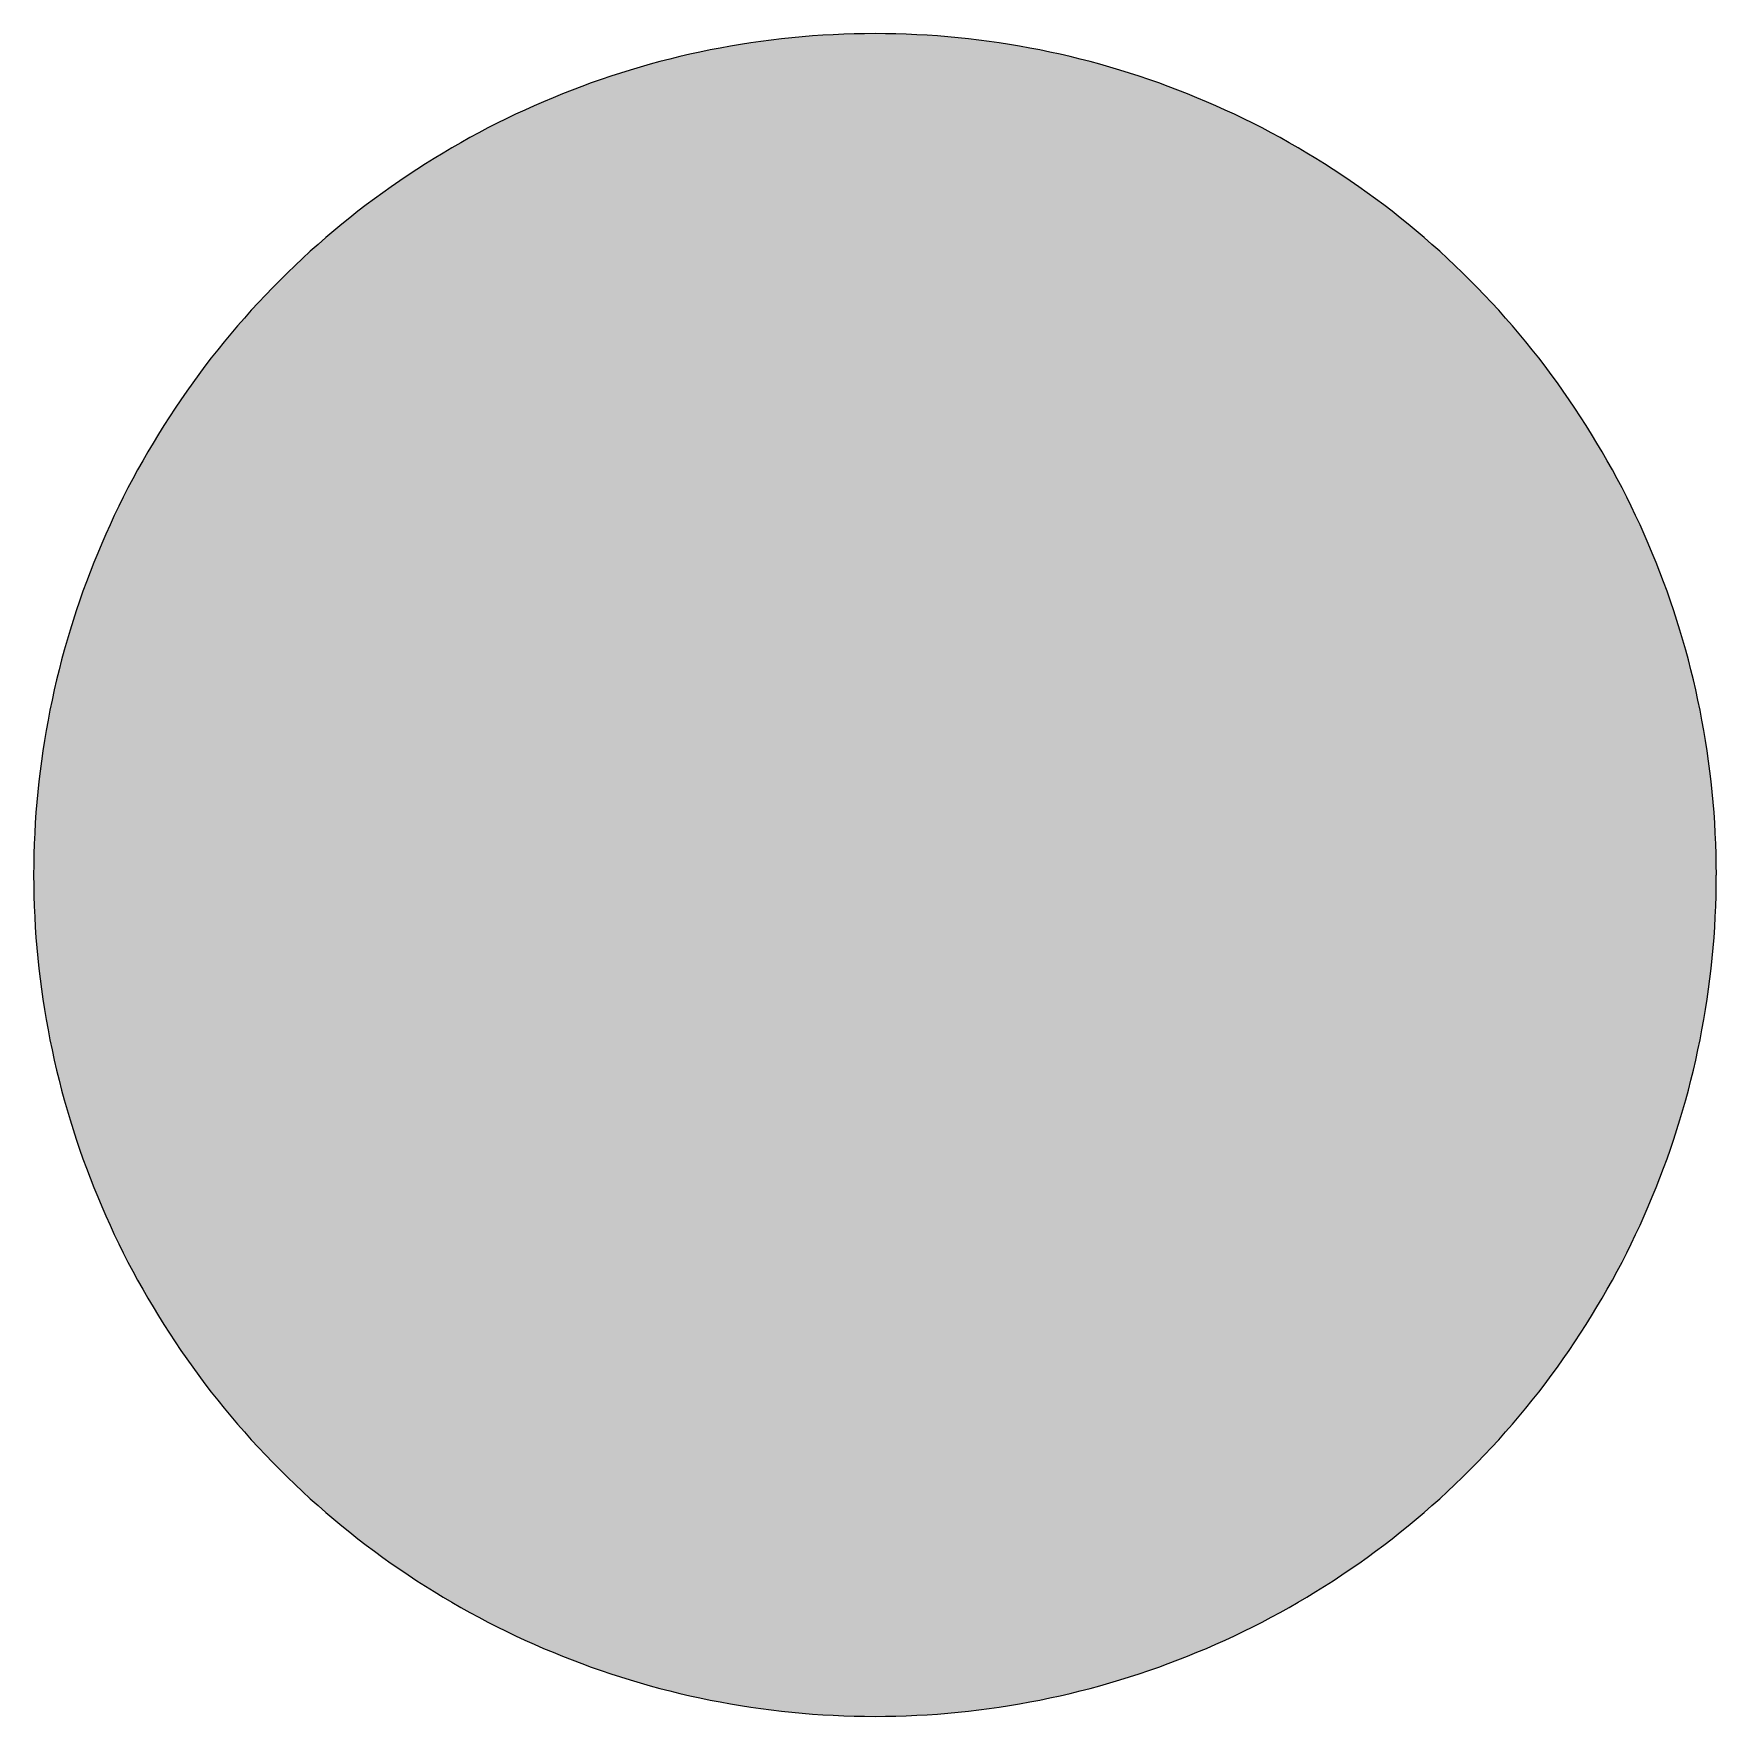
# Model space of a CAD drawing. Header units: millimetres. Extents: x 0 to 212, y 0 to 212.
import ezdxf

# ---------------------------------------------------------------- set-up
doc = ezdxf.new("R2010")
doc.units = ezdxf.units.MM

msp = doc.modelspace()

# ---------------------------------------------------------------- hatches: boundary and pattern name
msp.add_hatch(color=254).paths.add_polyline_path([(211.7189, 105.8869), (211.709, 107.2007), (211.6861, 108.5139), (211.6455, 109.8245), (211.5871, 111.1326), (211.5134, 112.4407), (211.4245, 113.7437), (211.3204, 115.0468), (211.201, 116.3447), (211.0638, 117.6426), (210.9114, 118.9355), (210.7413, 120.2258), (210.5584, 121.5136), (210.3577, 122.7988), (210.1418, 124.079), (209.9107, 125.3566), (209.6643, 126.6292), (209.4027, 127.8992), (209.1258, 129.1641), (208.8337, 130.4239), (208.5264, 131.6812), (208.2038, 132.936), (207.866, 134.1831), (207.5104, 135.4277), (207.1421, 136.6647), (206.7611, 137.8991), (206.3623, 139.1285), (205.9483, 140.3502), (205.5216, 141.5694), (205.0771, 142.781), (204.6199, 143.9901), (204.1474, 145.1915), (203.6623, 146.3853), (203.1619, 147.574), (202.6463, 148.7576), (202.1154, 149.9362), (201.5693, 151.1046), (201.0105, 152.2705), (200.439, 153.4262), (199.8523, 154.5768), (199.2503, 155.7198), (198.6356, 156.8577), (198.0057, 157.9855), (197.3605, 159.1081), (196.7052, 160.2232), (196.0321, 161.3281), (195.3489, 162.4279), (194.6504, 163.5176), (193.9366, 164.6022), (193.2102, 165.6766), (192.471, 166.7434), (191.7167, 167.8), (190.9521, 168.849), (190.1698, 169.8904), (189.3773, 170.9217), (188.5696, 171.9428), (187.7517, 172.9562), (186.9161, 173.9621), (186.0702, 174.9552), (185.2117, 175.9407), (184.338, 176.9161), (183.454, 177.8838), (182.5549, 178.8389), (181.643, 179.7837), (180.721, 180.7185), (179.7837, 181.643), (178.8389, 182.5549), (177.8838, 183.454), (176.9161, 184.338), (175.9407, 185.2117), (174.9552, 186.0702), (173.9621, 186.9161), (172.9562, 187.7492), (171.9428, 188.5696), (170.9217, 189.3773), (169.8904, 190.1698), (168.849, 190.9496), (167.8, 191.7167), (166.7408, 192.471), (165.6766, 193.2102), (164.6022, 193.9366), (163.5176, 194.6504), (162.4279, 195.3489), (161.3281, 196.0321), (160.2232, 196.7052), (159.1081, 197.3631), (157.9855, 198.0057), (156.8577, 198.6356), (155.7198, 199.2503), (154.5768, 199.8523), (153.4262, 200.439), (152.2705, 201.0131), (151.1046, 201.5719), (149.9362, 202.1154), (148.7576, 202.6463), (147.574, 203.1619), (146.3853, 203.6623), (145.1889, 204.15), (143.9875, 204.6199), (142.781, 205.0796), (141.5694, 205.5216), (140.3502, 205.9483), (139.1285, 206.3623), (137.8991, 206.7611), (136.6647, 207.1446), (135.4252, 207.5129), (134.1831, 207.866), (132.9334, 208.2038), (131.6812, 208.5264), (130.4239, 208.8337), (129.1641, 209.1284), (127.8966, 209.4052), (126.6292, 209.6668), (125.3541, 209.9132), (124.0765, 210.1444), (122.7963, 210.3603), (121.5136, 210.5584), (120.2258, 210.7438), (118.9355, 210.9114), (117.6401, 211.0638), (116.3447, 211.201), (115.0468, 211.3229), (113.7437, 211.4271), (112.4382, 211.516), (111.1326, 211.5896), (109.8245, 211.6455), (108.5113, 211.6861), (107.1982, 211.7115), (105.885, 211.7192), (104.5693, 211.7115), (103.2561, 211.6861), (101.9454, 211.6455), (100.6373, 211.5896), (99.3292, 211.516), (98.0262, 211.4271), (96.7232, 211.3229), (95.4253, 211.201), (94.1273, 211.0638), (92.8345, 210.9114), (91.5441, 210.7438), (90.2564, 210.5584), (88.9711, 210.3603), (87.691, 210.1444), (86.4133, 209.9132), (85.1408, 209.6668), (83.8708, 209.4052), (82.6059, 209.1284), (81.346, 208.8337), (80.0887, 208.5264), (78.834, 208.2038), (77.5868, 207.866), (76.3422, 207.5129), (75.1053, 207.1446), (73.8708, 206.7611), (72.6415, 206.3623), (71.4197, 205.9483), (70.2005, 205.5216), (68.9889, 205.0796), (67.7799, 204.6199), (66.5785, 204.15), (65.3847, 203.6623), (64.196, 203.1619), (63.0123, 202.6463), (61.8338, 202.1154), (60.6628, 201.5719), (59.4995, 201.0131), (58.3438, 200.439), (57.1932, 199.8523), (56.0502, 199.2503), (54.9123, 198.6356), (53.7845, 198.0057), (52.6618, 197.3631), (51.5468, 196.7052), (50.4419, 196.0321), (49.342, 195.3489), (48.2524, 194.6504), (47.1678, 193.9366), (46.0934, 193.2102), (45.0266, 192.471), (43.9699, 191.7167), (42.9209, 190.9496), (41.8795, 190.1698), (40.8483, 189.3773), (39.8272, 188.5696), (38.8137, 187.7492), (37.8079, 186.9161), (36.8148, 186.0702), (35.8292, 185.2117), (34.8539, 184.338), (33.8861, 183.454), (32.9311, 182.5549), (31.9862, 181.643), (31.049, 180.7185), (30.1269, 179.7837), (29.2151, 178.8389), (28.3159, 177.8838), (27.432, 176.9161), (26.5582, 175.9407), (25.6997, 174.9552), (24.8539, 173.9621), (24.0208, 172.9562), (23.2004, 171.9428), (22.3926, 170.9217), (21.6002, 169.8904), (20.8204, 168.849), (20.0533, 167.8), (19.2989, 166.7434), (18.5598, 165.6766), (17.8333, 164.6022), (17.1196, 163.5176), (16.4211, 162.4279), (15.7378, 161.3281), (15.0647, 160.2232), (14.4069, 159.1081), (13.7643, 157.9855), (13.1343, 156.8577), (12.5197, 155.7198), (11.9177, 154.5768), (11.3309, 153.4262), (10.7569, 152.2705), (10.1981, 151.1046), (9.6545, 149.9362), (9.1237, 148.7576), (8.6081, 147.574), (8.1077, 146.3853), (7.62, 145.1915), (7.1501, 143.9901), (6.6904, 142.781), (6.2484, 141.5694), (5.8217, 140.3502), (5.4077, 139.1285), (5.0089, 137.8991), (4.6253, 136.6647), (4.257, 135.4277), (3.904, 134.1831), (3.5662, 132.936), (3.2436, 131.6812), (2.9362, 130.4239), (2.6416, 129.1641), (2.3647, 127.8992), (2.1031, 126.6292), (1.8567, 125.3566), (1.6256, 124.079), (1.4097, 122.7988), (1.2116, 121.5136), (1.0262, 120.2258), (0.8585, 118.9355), (0.7061, 117.6426), (0.569, 116.3447), (0.447, 115.0468), (0.3429, 113.7437), (0.254, 112.4407), (0.1803, 111.1326), (0.1245, 109.8245), (0.0838, 108.5139), (0.0584, 107.2007), (0.0508, 105.885), (0.0584, 104.5718), (0.0838, 103.2586), (0.1245, 101.9454), (0.1803, 100.6373), (0.254, 99.3318), (0.3429, 98.0262), (0.447, 96.7232), (0.569, 95.4253), (0.7061, 94.1299), (0.8585, 92.8345), (1.0262, 91.5441), (1.2116, 90.2564), (1.4097, 88.9737), (1.6256, 87.6935), (1.8567, 86.4159), (2.1031, 85.1408), (2.3647, 83.8733), (2.6416, 82.6059), (2.9362, 81.346), (3.2436, 80.0887), (3.5662, 78.8365), (3.904, 77.5868), (4.257, 76.3448), (4.6253, 75.1053), (5.0089, 73.8708), (5.4077, 72.6415), (5.8217, 71.4197), (6.2484, 70.2005), (6.6904, 68.9889), (7.1501, 67.7824), (7.62, 66.581), (8.1077, 65.3847), (8.6081, 64.196), (9.1237, 63.0123), (9.6545, 61.8338), (10.1981, 60.6654), (10.7569, 59.4995), (11.3309, 58.3438), (11.9177, 57.1932), (12.5197, 56.0502), (13.1343, 54.9123), (13.7643, 53.7845), (14.4069, 52.6618), (15.0647, 51.5468), (15.7378, 50.4419), (16.4211, 49.342), (17.1196, 48.2524), (17.8333, 47.1678), (18.5598, 46.0934), (19.2989, 45.0291), (20.0533, 43.9699), (20.8204, 42.9209), (21.6002, 41.8795), (22.3926, 40.8483), (23.2004, 39.8272), (24.0208, 38.8137), (24.8539, 37.8079), (25.6997, 36.8148), (26.5582, 35.8292), (27.432, 34.8539), (28.3159, 33.8861), (29.2151, 32.9311), (30.1269, 31.9862), (31.049, 31.049), (31.9862, 30.1269), (32.9311, 29.2151), (33.8861, 28.3159), (34.8539, 27.432), (35.8292, 26.5582), (36.8148, 25.6997), (37.8079, 24.8539), (38.8137, 24.0182), (39.8272, 23.2004), (40.8483, 22.3926), (41.8795, 21.6002), (42.9209, 20.8178), (43.9699, 20.0533), (45.0266, 19.2989), (46.0934, 18.5598), (47.1678, 17.8333), (48.2524, 17.1196), (49.342, 16.4211), (50.4419, 15.7378), (51.5468, 15.0647), (52.6618, 14.4094), (53.7845, 13.7643), (54.9123, 13.1343), (56.0502, 12.5197), (57.1932, 11.9177), (58.3438, 11.3309), (59.4995, 10.7594), (60.6628, 10.2006), (61.8338, 9.6545), (63.0123, 9.1237), (64.196, 8.6081), (65.3847, 8.1077), (66.5785, 7.6225), (67.7799, 7.1501), (68.9889, 6.6929), (70.2005, 6.2484), (71.4197, 5.8217), (72.6415, 5.4077), (73.8708, 5.0089), (75.1053, 4.6279), (76.3422, 4.2596), (77.5868, 3.904), (78.834, 3.5662), (80.0887, 3.2436), (81.346, 2.9362), (82.6059, 2.6441), (83.8708, 2.3673), (85.1408, 2.1057), (86.4133, 1.8593), (87.691, 1.6281), (88.9711, 1.4122), (90.2564, 1.2116), (91.5441, 1.0287), (92.8345, 0.8585), (94.1273, 0.7061), (95.4253, 0.569), (96.7232, 0.4496), (98.0262, 0.3454), (99.3292, 0.2565), (100.6373, 0.1829), (101.9454, 0.1245), (103.2561, 0.0838), (104.5693, 0.061), (105.885, 0.0533), (107.1982, 0.061), (108.5113, 0.0838), (109.8245, 0.1245), (111.1326, 0.1829), (112.4382, 0.2565), (113.7437, 0.3454), (115.0468, 0.4496), (116.3447, 0.569), (117.6401, 0.7061), (118.9355, 0.8585), (120.2258, 1.0287), (121.5136, 1.2116), (122.7963, 1.4122), (124.0765, 1.6281), (125.3541, 1.8593), (126.6292, 2.1057), (127.8966, 2.3673), (129.1641, 2.6441), (130.4239, 2.9362), (131.6812, 3.2436), (132.9334, 3.5662), (134.1831, 3.904), (135.4252, 4.2596), (136.6647, 4.6279), (137.8991, 5.0089), (139.1285, 5.4077), (140.3502, 5.8217), (141.5694, 6.2484), (142.781, 6.6929), (143.9875, 7.1501), (145.1889, 7.6225), (146.3853, 8.1077), (147.574, 8.6081), (148.7576, 9.1237), (149.9362, 9.6545), (151.1046, 10.2006), (152.2705, 10.7594), (153.4262, 11.3309), (154.5768, 11.9177), (155.7198, 12.5197), (156.8577, 13.1343), (157.9855, 13.7643), (159.1081, 14.4094), (160.2232, 15.0647), (161.3281, 15.7378), (162.4279, 16.4211), (163.5176, 17.1196), (164.6022, 17.8333), (165.6766, 18.5598), (166.7408, 19.2989), (167.8, 20.0533), (168.849, 20.8178), (169.8904, 21.6002), (170.9217, 22.3926), (171.9428, 23.2004), (172.9562, 24.0182), (173.9621, 24.8539), (174.9552, 25.6997), (175.9407, 26.5582), (176.9161, 27.432), (177.8838, 28.3159), (178.8389, 29.2151), (179.7837, 30.1269), (180.721, 31.049), (181.643, 31.9862), (182.5549, 32.9311), (183.454, 33.8861), (184.338, 34.8539), (185.2117, 35.8292), (186.0702, 36.8148), (186.9161, 37.8079), (187.7517, 38.8137), (188.5696, 39.8272), (189.3773, 40.8483), (190.1698, 41.8795), (190.9521, 42.9209), (191.7167, 43.9699), (192.471, 45.0291), (193.2102, 46.0934), (193.9366, 47.1678), (194.6504, 48.2524), (195.3489, 49.342), (196.0321, 50.4419), (196.7052, 51.5468), (197.3605, 52.6618), (198.0057, 53.7845), (198.6356, 54.9123), (199.2503, 56.0502), (199.8523, 57.1932), (200.439, 58.3438), (201.0105, 59.4995), (201.5693, 60.6654), (202.1154, 61.8338), (202.6463, 63.0123), (203.1619, 64.196), (203.6623, 65.3847), (204.1474, 66.581), (204.6199, 67.7824), (205.0771, 68.9889), (205.5216, 70.2005), (205.9483, 71.4197), (206.3623, 72.6415), (206.7611, 73.8708), (207.1421, 75.1053), (207.5104, 76.3448), (207.866, 77.5868), (208.2038, 78.8365), (208.5264, 80.0887), (208.8337, 81.346), (209.1258, 82.6059), (209.4027, 83.8733), (209.6643, 85.1408), (209.9107, 86.4159), (210.1418, 87.6935), (210.3577, 88.9737), (210.5584, 90.2564), (210.7413, 91.5441), (210.9114, 92.8345), (211.0638, 94.1299), (211.201, 95.4253), (211.3204, 96.7232), (211.4245, 98.0262), (211.5134, 99.3318), (211.5871, 100.6373), (211.6455, 101.9454), (211.6861, 103.2586), (211.709, 104.5718), (211.7166, 105.885)])
h = msp.add_hatch(color=22)
edge = h.paths.add_edge_path()
edge.add_line((206.4272, 105.8869), (206.4182, 107.1347))
edge.add_line((206.4182, 107.1347), (206.3953, 108.3818))
edge.add_line((206.3953, 108.3818), (206.3572, 109.6264))
edge.add_line((206.3572, 109.6264), (206.3013, 110.871))
edge.add_line((206.3013, 110.871), (206.2328, 112.1131))
edge.add_line((206.2328, 112.1131), (206.1489, 113.3526))
edge.add_line((206.1489, 113.3526), (206.0499, 114.5896))
edge.add_line((206.0499, 114.5896), (205.933, 115.824))
edge.add_line((205.933, 115.824), (205.8035, 117.0534))
edge.add_line((205.8035, 117.0534), (205.6587, 118.2827))
edge.add_line((205.6587, 118.2827), (205.4987, 119.5095))
edge.add_line((205.4987, 119.5095), (205.3234, 120.7313))
edge.add_line((205.3234, 120.7313), (205.1355, 121.953))
edge.add_line((205.1355, 121.953), (204.9297, 123.1697))
edge.add_line((204.9297, 123.1697), (204.7113, 124.3813))
edge.add_line((204.7113, 124.3813), (204.4776, 125.5928))
edge.add_line((204.4776, 125.5928), (204.2287, 126.7968))
edge.add_line((204.2287, 126.7968), (203.9645, 128.0008))
edge.add_line((203.9645, 128.0008), (203.6877, 129.1971))
edge.add_line((203.6877, 129.1971), (203.393, 130.3934))
edge.add_line((203.393, 130.3934), (203.0882, 131.5822))
edge.add_line((203.0882, 131.5822), (202.7657, 132.7683))
edge.add_line((202.7657, 132.7683), (202.4304, 133.9494))
edge.add_line((202.4304, 133.9494), (202.0799, 135.1255))
edge.add_line((202.0799, 135.1255), (201.7166, 136.2989))
edge.add_line((201.7166, 136.2989), (201.3382, 137.4648))
edge.add_line((201.3382, 137.4648), (200.9445, 138.6281))
edge.add_line((200.9445, 138.6281), (200.5381, 139.7864))
edge.add_line((200.5381, 139.7864), (200.119, 140.937))
edge.add_line((200.119, 140.937), (199.6846, 142.0851))
edge.add_line((199.6846, 142.0851), (199.2351, 143.2255))
edge.add_line((199.2351, 143.2255), (198.7728, 144.3609))
edge.add_line((198.7728, 144.3609), (198.2978, 145.4912))
edge.add_line((198.2978, 145.4912), (197.8076, 146.6139))
edge.add_line((197.8076, 146.6139), (197.3047, 147.734))
edge.add_line((197.3047, 147.734), (196.7865, 148.844))
edge.add_line((196.7865, 148.844), (196.2556, 149.9514))
edge.add_line((196.2556, 149.9514), (195.7121, 151.0513))
edge.add_line((195.7121, 151.0513), (195.1533, 152.1435))
edge.add_line((195.1533, 152.1435), (194.5818, 153.2306))
edge.add_line((194.5818, 153.2306), (193.9976, 154.3101))
edge.add_line((193.9976, 154.3101), (193.4007, 155.382))
edge.add_line((193.4007, 155.382), (192.7885, 156.4462))
edge.add_line((192.7885, 156.4462), (192.1637, 157.5054))
edge.add_line((192.1637, 157.5054), (191.5262, 158.557))
edge.add_line((191.5262, 158.557), (190.8759, 159.6009))
edge.add_line((190.8759, 159.6009), (190.2104, 160.6372))
edge.add_line((190.2104, 160.6372), (189.5348, 161.6659))
edge.add_line((189.5348, 161.6659), (188.8439, 162.687))
edge.add_line((188.8439, 162.687), (188.1429, 163.7005))
edge.add_line((188.1429, 163.7005), (187.4266, 164.7038))
edge.add_line((187.4266, 164.7038), (186.6976, 165.702))
edge.add_line((186.6976, 165.702), (185.9559, 166.69))
edge.add_line((185.9559, 166.69), (185.2041, 167.6705))
edge.add_line((185.2041, 167.6705), (184.437, 168.6408))
edge.add_line((184.437, 168.6408), (183.6572, 169.6034))
edge.add_line((183.6572, 169.6034), (182.8673, 170.5585))
edge.add_line((182.8673, 170.5585), (182.0621, 171.5033))
edge.add_line((182.0621, 171.5033), (181.2468, 172.4381))
edge.add_line((181.2468, 172.4381), (180.4162, 173.3652))
edge.add_line((180.4162, 173.3652), (179.5755, 174.2846))
edge.add_line((179.5755, 174.2846), (178.722, 175.1914))
edge.add_line((178.722, 175.1914), (177.8559, 176.0906))
edge.add_line((177.8559, 176.0906), (176.9796, 176.9796))
edge.add_line((176.9796, 176.9796), (176.0906, 177.8559))
edge.add_line((176.0906, 177.8559), (175.1914, 178.722))
edge.add_line((175.1914, 178.722), (174.2846, 179.5755))
edge.add_line((174.2846, 179.5755), (173.3652, 180.4162))
edge.add_line((173.3652, 180.4162), (172.4381, 181.2442))
edge.add_line((172.4381, 181.2442), (171.5033, 182.0621))
edge.add_line((171.5033, 182.0621), (170.5585, 182.8648))
edge.add_line((170.5585, 182.8648), (169.6034, 183.6572))
edge.add_line((169.6034, 183.6572), (168.6408, 184.437))
edge.add_line((168.6408, 184.437), (167.6705, 185.2041))
edge.add_line((167.6705, 185.2041), (166.69, 185.9559))
edge.add_line((166.69, 185.9559), (165.702, 186.6976))
edge.add_line((165.702, 186.6976), (164.7038, 187.4266))
edge.add_line((164.7038, 187.4266), (163.7005, 188.1429))
edge.add_line((163.7005, 188.1429), (162.687, 188.8439))
edge.add_line((162.687, 188.8439), (161.6659, 189.5348))
edge.add_line((161.6659, 189.5348), (160.6372, 190.2104))
edge.add_line((160.6372, 190.2104), (159.6009, 190.8759))
edge.add_line((159.6009, 190.8759), (158.557, 191.5262))
edge.add_line((158.557, 191.5262), (157.5054, 192.1637))
edge.add_line((157.5054, 192.1637), (156.4462, 192.7885))
edge.add_line((156.4462, 192.7885), (155.382, 193.4007))
edge.add_line((155.382, 193.4007), (154.3075, 193.9976))
edge.add_line((154.3075, 193.9976), (153.228, 194.5818))
edge.add_line((153.228, 194.5818), (152.1435, 195.1533))
edge.add_line((152.1435, 195.1533), (151.0487, 195.7121))
edge.add_line((151.0487, 195.7121), (149.9514, 196.2556))
edge.add_line((149.9514, 196.2556), (148.844, 196.7865))
edge.add_line((148.844, 196.7865), (147.734, 197.3047))
edge.add_line((147.734, 197.3047), (146.6139, 197.8076))
edge.add_line((146.6139, 197.8076), (145.4912, 198.2978))
edge.add_line((145.4912, 198.2978), (144.3609, 198.7728))
edge.add_line((144.3609, 198.7728), (143.2255, 199.2351))
edge.add_line((143.2255, 199.2351), (142.0825, 199.6846))
edge.add_line((142.0825, 199.6846), (140.937, 200.119))
edge.add_line((140.937, 200.119), (139.7838, 200.5406))
edge.add_line((139.7838, 200.5406), (138.6281, 200.947))
edge.add_line((138.6281, 200.947), (137.4648, 201.3382))
edge.add_line((137.4648, 201.3382), (136.2989, 201.7166))
edge.add_line((136.2989, 201.7166), (135.1255, 202.0824))
edge.add_line((135.1255, 202.0824), (133.9494, 202.4304))
edge.add_line((133.9494, 202.4304), (132.7683, 202.7657))
edge.add_line((132.7683, 202.7657), (131.5822, 203.0882))
edge.add_line((131.5822, 203.0882), (130.3909, 203.3956))
edge.add_line((130.3909, 203.3956), (129.1971, 203.6877))
edge.add_line((129.1971, 203.6877), (127.9982, 203.9645))
edge.add_line((127.9982, 203.9645), (126.7968, 204.2287))
edge.add_line((126.7968, 204.2287), (125.5903, 204.4776))
edge.add_line((125.5903, 204.4776), (124.3813, 204.7113))
edge.add_line((124.3813, 204.7113), (123.1671, 204.9323))
edge.add_line((123.1671, 204.9323), (121.9505, 205.1355))
edge.add_line((121.9505, 205.1355), (120.7313, 205.326))
edge.add_line((120.7313, 205.326), (119.5095, 205.5012))
edge.add_line((119.5095, 205.5012), (118.2827, 205.6613))
edge.add_line((118.2827, 205.6613), (117.0534, 205.806))
edge.add_line((117.0534, 205.806), (115.8215, 205.9356))
edge.add_line((115.8215, 205.9356), (114.587, 206.0499))
edge.add_line((114.587, 206.0499), (113.35, 206.1489))
edge.add_line((113.35, 206.1489), (112.1105, 206.2353))
edge.add_line((112.1105, 206.2353), (110.871, 206.3039))
edge.add_line((110.871, 206.3039), (109.6264, 206.3572))
edge.add_line((109.6264, 206.3572), (108.3818, 206.3953))
edge.add_line((108.3818, 206.3953), (107.1347, 206.4207))
edge.add_line((107.1347, 206.4207), (105.885, 206.4283))
edge.add_line((105.885, 206.4283), (104.6353, 206.4207))
edge.add_line((104.6353, 206.4207), (103.3882, 206.3953))
edge.add_line((103.3882, 206.3953), (102.1436, 206.3572))
edge.add_line((102.1436, 206.3572), (100.899, 206.3039))
edge.add_line((100.899, 206.3039), (99.6569, 206.2353))
edge.add_line((99.6569, 206.2353), (98.4174, 206.1489))
edge.add_line((98.4174, 206.1489), (97.1804, 206.0499))
edge.add_line((97.1804, 206.0499), (95.946, 205.9356))
edge.add_line((95.946, 205.9356), (94.7166, 205.806))
edge.add_line((94.7166, 205.806), (93.4872, 205.6613))
edge.add_line((93.4872, 205.6613), (92.2604, 205.5012))
edge.add_line((92.2604, 205.5012), (91.0387, 205.326))
edge.add_line((91.0387, 205.326), (89.8169, 205.1355))
edge.add_line((89.8169, 205.1355), (88.6003, 204.9323))
edge.add_line((88.6003, 204.9323), (87.3887, 204.7113))
edge.add_line((87.3887, 204.7113), (86.1771, 204.4776))
edge.add_line((86.1771, 204.4776), (84.9732, 204.2287))
edge.add_line((84.9732, 204.2287), (83.7692, 203.9645))
edge.add_line((83.7692, 203.9645), (82.5729, 203.6877))
edge.add_line((82.5729, 203.6877), (81.3765, 203.3956))
edge.add_line((81.3765, 203.3956), (80.1878, 203.0882))
edge.add_line((80.1878, 203.0882), (79.0016, 202.7657))
edge.add_line((79.0016, 202.7657), (77.8205, 202.4304))
edge.add_line((77.8205, 202.4304), (76.6445, 202.0824))
edge.add_line((76.6445, 202.0824), (75.471, 201.7166))
edge.add_line((75.471, 201.7166), (74.3052, 201.3382))
edge.add_line((74.3052, 201.3382), (73.1418, 200.947))
edge.add_line((73.1418, 200.947), (71.9836, 200.5406))
edge.add_line((71.9836, 200.5406), (70.833, 200.119))
edge.add_line((70.833, 200.119), (69.6849, 199.6846))
edge.add_line((69.6849, 199.6846), (68.5444, 199.2351))
edge.add_line((68.5444, 199.2351), (67.4091, 198.7728))
edge.add_line((67.4091, 198.7728), (66.2788, 198.2978))
edge.add_line((66.2788, 198.2978), (65.1561, 197.8076))
edge.add_line((65.1561, 197.8076), (64.0359, 197.3047))
edge.add_line((64.0359, 197.3047), (62.926, 196.7865))
edge.add_line((62.926, 196.7865), (61.8185, 196.2556))
edge.add_line((61.8185, 196.2556), (60.7187, 195.7121))
edge.add_line((60.7187, 195.7121), (59.6265, 195.1533))
edge.add_line((59.6265, 195.1533), (58.5394, 194.5818))
edge.add_line((58.5394, 194.5818), (57.4599, 193.9976))
edge.add_line((57.4599, 193.9976), (56.388, 193.4007))
edge.add_line((56.388, 193.4007), (55.3237, 192.7885))
edge.add_line((55.3237, 192.7885), (54.2646, 192.1637))
edge.add_line((54.2646, 192.1637), (53.213, 191.5262))
edge.add_line((53.213, 191.5262), (52.1691, 190.8759))
edge.add_line((52.1691, 190.8759), (51.1327, 190.2104))
edge.add_line((51.1327, 190.2104), (50.104, 189.5348))
edge.add_line((50.104, 189.5348), (49.083, 188.8439))
edge.add_line((49.083, 188.8439), (48.0695, 188.1429))
edge.add_line((48.0695, 188.1429), (47.0662, 187.4266))
edge.add_line((47.0662, 187.4266), (46.068, 186.6976))
edge.add_line((46.068, 186.6976), (45.0799, 185.9559))
edge.add_line((45.0799, 185.9559), (44.0995, 185.2041))
edge.add_line((44.0995, 185.2041), (43.1292, 184.437))
edge.add_line((43.1292, 184.437), (42.1665, 183.6572))
edge.add_line((42.1665, 183.6572), (41.2115, 182.8648))
edge.add_line((41.2115, 182.8648), (40.2666, 182.0621))
edge.add_line((40.2666, 182.0621), (39.3319, 181.2442))
edge.add_line((39.3319, 181.2442), (38.4048, 180.4162))
edge.add_line((38.4048, 180.4162), (37.4853, 179.5755))
edge.add_line((37.4853, 179.5755), (36.5785, 178.722))
edge.add_line((36.5785, 178.722), (35.6794, 177.8559))
edge.add_line((35.6794, 177.8559), (34.7904, 176.9796))
edge.add_line((34.7904, 176.9796), (33.9141, 176.0906))
edge.add_line((33.9141, 176.0906), (33.0479, 175.1914))
edge.add_line((33.0479, 175.1914), (32.1945, 174.2846))
edge.add_line((32.1945, 174.2846), (31.3538, 173.3652))
edge.add_line((31.3538, 173.3652), (30.5257, 172.4381))
edge.add_line((30.5257, 172.4381), (29.7078, 171.5033))
edge.add_line((29.7078, 171.5033), (28.9052, 170.5585))
edge.add_line((28.9052, 170.5585), (28.1127, 169.6034))
edge.add_line((28.1127, 169.6034), (27.3329, 168.6408))
edge.add_line((27.3329, 168.6408), (26.5659, 167.6705))
edge.add_line((26.5659, 167.6705), (25.814, 166.69))
edge.add_line((25.814, 166.69), (25.0723, 165.702))
edge.add_line((25.0723, 165.702), (24.3434, 164.7038))
edge.add_line((24.3434, 164.7038), (23.6271, 163.7005))
edge.add_line((23.6271, 163.7005), (22.926, 162.687))
edge.add_line((22.926, 162.687), (22.2352, 161.6659))
edge.add_line((22.2352, 161.6659), (21.5595, 160.6372))
edge.add_line((21.5595, 160.6372), (20.894, 159.6009))
edge.add_line((20.894, 159.6009), (20.2438, 158.557))
edge.add_line((20.2438, 158.557), (19.6063, 157.5054))
edge.add_line((19.6063, 157.5054), (18.9814, 156.4462))
edge.add_line((18.9814, 156.4462), (18.3693, 155.382))
edge.add_line((18.3693, 155.382), (17.7724, 154.3101))
edge.add_line((17.7724, 154.3101), (17.1882, 153.2306))
edge.add_line((17.1882, 153.2306), (16.6167, 152.1435))
edge.add_line((16.6167, 152.1435), (16.0579, 151.0513))
edge.add_line((16.0579, 151.0513), (15.5143, 149.9514))
edge.add_line((15.5143, 149.9514), (14.9835, 148.844))
edge.add_line((14.9835, 148.844), (14.4653, 147.734))
edge.add_line((14.4653, 147.734), (13.9624, 146.6139))
edge.add_line((13.9624, 146.6139), (13.4722, 145.4912))
edge.add_line((13.4722, 145.4912), (12.9972, 144.3609))
edge.add_line((12.9972, 144.3609), (12.5349, 143.2255))
edge.add_line((12.5349, 143.2255), (12.0853, 142.0851))
edge.add_line((12.0853, 142.0851), (11.651, 140.937))
edge.add_line((11.651, 140.937), (11.2293, 139.7864))
edge.add_line((11.2293, 139.7864), (10.8229, 138.6281))
edge.add_line((10.8229, 138.6281), (10.4318, 137.4648))
edge.add_line((10.4318, 137.4648), (10.0533, 136.2989))
edge.add_line((10.0533, 136.2989), (9.6876, 135.1255))
edge.add_line((9.6876, 135.1255), (9.3396, 133.9494))
edge.add_line((9.3396, 133.9494), (9.0043, 132.7683))
edge.add_line((9.0043, 132.7683), (8.6817, 131.5822))
edge.add_line((8.6817, 131.5822), (8.3744, 130.3934))
edge.add_line((8.3744, 130.3934), (8.0823, 129.1971))
edge.add_line((8.0823, 129.1971), (7.8054, 128.0008))
edge.add_line((7.8054, 128.0008), (7.5413, 126.7968))
edge.add_line((7.5413, 126.7968), (7.2923, 125.5928))
edge.add_line((7.2923, 125.5928), (7.0587, 124.3813))
edge.add_line((7.0587, 124.3813), (6.8377, 123.1697))
edge.add_line((6.8377, 123.1697), (6.6345, 121.953))
edge.add_line((6.6345, 121.953), (6.444, 120.7313))
edge.add_line((6.444, 120.7313), (6.2687, 119.5095))
edge.add_line((6.2687, 119.5095), (6.1087, 118.2827))
edge.add_line((6.1087, 118.2827), (5.9639, 117.0534))
edge.add_line((5.9639, 117.0534), (5.8344, 115.824))
edge.add_line((5.8344, 115.824), (5.7201, 114.5896))
edge.add_line((5.7201, 114.5896), (5.621, 113.3526))
edge.add_line((5.621, 113.3526), (5.5347, 112.1131))
edge.add_line((5.5347, 112.1131), (5.4661, 110.871))
edge.add_line((5.4661, 110.871), (5.4127, 109.6264))
edge.add_line((5.4127, 109.6264), (5.3746, 108.3818))
edge.add_line((5.3746, 108.3818), (5.3492, 107.1347))
edge.add_line((5.3492, 107.1347), (5.3416, 105.885))
edge.add_line((5.3416, 105.885), (5.3492, 104.6353))
edge.add_line((5.3492, 104.6353), (5.3746, 103.3882))
edge.add_line((5.3746, 103.3882), (5.4127, 102.1436))
edge.add_line((5.4127, 102.1436), (5.4661, 100.899))
edge.add_line((5.4661, 100.899), (5.5347, 99.6594))
edge.add_line((5.5347, 99.6594), (5.621, 98.4199))
edge.add_line((5.621, 98.4199), (5.7201, 97.1829))
edge.add_line((5.7201, 97.1829), (5.8344, 95.9485))
edge.add_line((5.8344, 95.9485), (5.9639, 94.7166))
edge.add_line((5.9639, 94.7166), (6.1087, 93.4872))
edge.add_line((6.1087, 93.4872), (6.2687, 92.2604))
edge.add_line((6.2687, 92.2604), (6.444, 91.0387))
edge.add_line((6.444, 91.0387), (6.6345, 89.8195))
edge.add_line((6.6345, 89.8195), (6.8377, 88.6028))
edge.add_line((6.8377, 88.6028), (7.0587, 87.3887))
edge.add_line((7.0587, 87.3887), (7.2923, 86.1797))
edge.add_line((7.2923, 86.1797), (7.5413, 84.9732))
edge.add_line((7.5413, 84.9732), (7.8054, 83.7717))
edge.add_line((7.8054, 83.7717), (8.0823, 82.5729))
edge.add_line((8.0823, 82.5729), (8.3744, 81.3791))
edge.add_line((8.3744, 81.3791), (8.6817, 80.1878))
edge.add_line((8.6817, 80.1878), (9.0043, 79.0016))
edge.add_line((9.0043, 79.0016), (9.3396, 77.8205))
edge.add_line((9.3396, 77.8205), (9.6876, 76.6445))
edge.add_line((9.6876, 76.6445), (10.0533, 75.471))
edge.add_line((10.0533, 75.471), (10.4318, 74.3052))
edge.add_line((10.4318, 74.3052), (10.8229, 73.1418))
edge.add_line((10.8229, 73.1418), (11.2293, 71.9861))
edge.add_line((11.2293, 71.9861), (11.651, 70.833))
edge.add_line((11.651, 70.833), (12.0853, 69.6874))
edge.add_line((12.0853, 69.6874), (12.5349, 68.5444))
edge.add_line((12.5349, 68.5444), (12.9972, 67.4091))
edge.add_line((12.9972, 67.4091), (13.4722, 66.2788))
edge.add_line((13.4722, 66.2788), (13.9624, 65.1561))
edge.add_line((13.9624, 65.1561), (14.4653, 64.0359))
edge.add_line((14.4653, 64.0359), (14.9835, 62.926))
edge.add_line((14.9835, 62.926), (15.5143, 61.8185))
edge.add_line((15.5143, 61.8185), (16.0579, 60.7212))
edge.add_line((16.0579, 60.7212), (16.6167, 59.6265))
edge.add_line((16.6167, 59.6265), (17.1882, 58.5419))
edge.add_line((17.1882, 58.5419), (17.7724, 57.4624))
edge.add_line((17.7724, 57.4624), (18.3693, 56.388))
edge.add_line((18.3693, 56.388), (18.9814, 55.3237))
edge.add_line((18.9814, 55.3237), (19.6063, 54.2646))
edge.add_line((19.6063, 54.2646), (20.2438, 53.213))
edge.add_line((20.2438, 53.213), (20.894, 52.1691))
edge.add_line((20.894, 52.1691), (21.5595, 51.1327))
edge.add_line((21.5595, 51.1327), (22.2352, 50.104))
edge.add_line((22.2352, 50.104), (22.926, 49.083))
edge.add_line((22.926, 49.083), (23.6271, 48.0695))
edge.add_line((23.6271, 48.0695), (24.3434, 47.0662))
edge.add_line((24.3434, 47.0662), (25.0723, 46.068))
edge.add_line((25.0723, 46.068), (25.814, 45.0799))
edge.add_line((25.814, 45.0799), (26.5659, 44.0995))
edge.add_line((26.5659, 44.0995), (27.3329, 43.1292))
edge.add_line((27.3329, 43.1292), (28.1127, 42.1665))
edge.add_line((28.1127, 42.1665), (28.9052, 41.2115))
edge.add_line((28.9052, 41.2115), (29.7078, 40.2666))
edge.add_line((29.7078, 40.2666), (30.5257, 39.3319))
edge.add_line((30.5257, 39.3319), (31.3538, 38.4048))
edge.add_line((31.3538, 38.4048), (32.1945, 37.4853))
edge.add_line((32.1945, 37.4853), (33.0479, 36.5785))
edge.add_line((33.0479, 36.5785), (33.9141, 35.6794))
edge.add_line((33.9141, 35.6794), (34.7904, 34.7904))
edge.add_line((34.7904, 34.7904), (35.6794, 33.9141))
edge.add_line((35.6794, 33.9141), (36.5785, 33.0479))
edge.add_line((36.5785, 33.0479), (37.4853, 32.1945))
edge.add_line((37.4853, 32.1945), (38.4048, 31.3538))
edge.add_line((38.4048, 31.3538), (39.3319, 30.5232))
edge.add_line((39.3319, 30.5232), (40.2666, 29.7078))
edge.add_line((40.2666, 29.7078), (41.2115, 28.9027))
edge.add_line((41.2115, 28.9027), (42.1665, 28.1127))
edge.add_line((42.1665, 28.1127), (43.1292, 27.3329))
edge.add_line((43.1292, 27.3329), (44.0995, 26.5659))
edge.add_line((44.0995, 26.5659), (45.0799, 25.814))
edge.add_line((45.0799, 25.814), (46.068, 25.0723))
edge.add_line((46.068, 25.0723), (47.0662, 24.3434))
edge.add_line((47.0662, 24.3434), (48.0695, 23.6271))
edge.add_line((48.0695, 23.6271), (49.083, 22.926))
edge.add_line((49.083, 22.926), (50.104, 22.2352))
edge.add_line((50.104, 22.2352), (51.1327, 21.5595))
edge.add_line((51.1327, 21.5595), (52.1691, 20.894))
edge.add_line((52.1691, 20.894), (53.213, 20.2438))
edge.add_line((53.213, 20.2438), (54.2646, 19.6063))
edge.add_line((54.2646, 19.6063), (55.3237, 18.9814))
edge.add_line((55.3237, 18.9814), (56.388, 18.3693))
edge.add_line((56.388, 18.3693), (57.4599, 17.7724))
edge.add_line((57.4599, 17.7724), (58.5394, 17.1882))
edge.add_line((58.5394, 17.1882), (59.6265, 16.6167))
edge.add_line((59.6265, 16.6167), (60.7187, 16.0579))
edge.add_line((60.7187, 16.0579), (61.8185, 15.5143))
edge.add_line((61.8185, 15.5143), (62.926, 14.9835))
edge.add_line((62.926, 14.9835), (64.0359, 14.4653))
edge.add_line((64.0359, 14.4653), (65.1561, 13.9624))
edge.add_line((65.1561, 13.9624), (66.2788, 13.4722))
edge.add_line((66.2788, 13.4722), (67.4091, 12.9972))
edge.add_line((67.4091, 12.9972), (68.5444, 12.5349))
edge.add_line((68.5444, 12.5349), (69.6849, 12.0853))
edge.add_line((69.6849, 12.0853), (70.833, 11.651))
edge.add_line((70.833, 11.651), (71.9836, 11.2319))
edge.add_line((71.9836, 11.2319), (73.1418, 10.8255))
edge.add_line((73.1418, 10.8255), (74.3052, 10.4318))
edge.add_line((74.3052, 10.4318), (75.471, 10.0533))
edge.add_line((75.471, 10.0533), (76.6445, 9.6901))
edge.add_line((76.6445, 9.6901), (77.8205, 9.3396))
edge.add_line((77.8205, 9.3396), (79.0016, 9.0043))
edge.add_line((79.0016, 9.0043), (80.1878, 8.6817))
edge.add_line((80.1878, 8.6817), (81.3765, 8.3769))
edge.add_line((81.3765, 8.3769), (82.5729, 8.0823))
edge.add_line((82.5729, 8.0823), (83.7692, 7.8054))
edge.add_line((83.7692, 7.8054), (84.9732, 7.5413))
edge.add_line((84.9732, 7.5413), (86.1771, 7.2923))
edge.add_line((86.1771, 7.2923), (87.3887, 7.0587))
edge.add_line((87.3887, 7.0587), (88.6003, 6.8402))
edge.add_line((88.6003, 6.8402), (89.8169, 6.6345))
edge.add_line((89.8169, 6.6345), (91.0387, 6.4465))
edge.add_line((91.0387, 6.4465), (92.2604, 6.2713))
edge.add_line((92.2604, 6.2713), (93.4872, 6.1112))
edge.add_line((93.4872, 6.1112), (94.7166, 5.9665))
edge.add_line((94.7166, 5.9665), (95.946, 5.8369))
edge.add_line((95.946, 5.8369), (97.1804, 5.7201))
edge.add_line((97.1804, 5.7201), (98.4174, 5.621))
edge.add_line((98.4174, 5.621), (99.6569, 5.5372))
edge.add_line((99.6569, 5.5372), (100.899, 5.4686))
edge.add_line((100.899, 5.4686), (102.1436, 5.4127))
edge.add_line((102.1436, 5.4127), (103.3882, 5.3746))
edge.add_line((103.3882, 5.3746), (104.6353, 5.3518))
edge.add_line((104.6353, 5.3518), (105.885, 5.3442))
edge.add_line((105.885, 5.3442), (107.1347, 5.3518))
edge.add_line((107.1347, 5.3518), (108.3818, 5.3746))
edge.add_line((108.3818, 5.3746), (109.6264, 5.4127))
edge.add_line((109.6264, 5.4127), (110.871, 5.4686))
edge.add_line((110.871, 5.4686), (112.1105, 5.5372))
edge.add_line((112.1105, 5.5372), (113.35, 5.621))
edge.add_line((113.35, 5.621), (114.587, 5.7201))
edge.add_line((114.587, 5.7201), (115.8215, 5.8369))
edge.add_line((115.8215, 5.8369), (117.0534, 5.9665))
edge.add_line((117.0534, 5.9665), (118.2827, 6.1112))
edge.add_line((118.2827, 6.1112), (119.5095, 6.2713))
edge.add_line((119.5095, 6.2713), (120.7313, 6.4465))
edge.add_line((120.7313, 6.4465), (121.9505, 6.6345))
edge.add_line((121.9505, 6.6345), (123.1671, 6.8402))
edge.add_line((123.1671, 6.8402), (124.3813, 7.0587))
edge.add_line((124.3813, 7.0587), (125.5903, 7.2923))
edge.add_line((125.5903, 7.2923), (126.7968, 7.5413))
edge.add_line((126.7968, 7.5413), (127.9982, 7.8054))
edge.add_line((127.9982, 7.8054), (129.1971, 8.0823))
edge.add_line((129.1971, 8.0823), (130.3909, 8.3769))
edge.add_line((130.3909, 8.3769), (131.5822, 8.6817))
edge.add_line((131.5822, 8.6817), (132.7683, 9.0043))
edge.add_line((132.7683, 9.0043), (133.9494, 9.3396))
edge.add_line((133.9494, 9.3396), (135.1255, 9.6901))
edge.add_line((135.1255, 9.6901), (136.2989, 10.0533))
edge.add_line((136.2989, 10.0533), (137.4648, 10.4318))
edge.add_line((137.4648, 10.4318), (138.6281, 10.8255))
edge.add_line((138.6281, 10.8255), (139.7838, 11.2319))
edge.add_line((139.7838, 11.2319), (140.937, 11.651))
edge.add_line((140.937, 11.651), (142.0825, 12.0853))
edge.add_line((142.0825, 12.0853), (143.2255, 12.5349))
edge.add_line((143.2255, 12.5349), (144.3609, 12.9972))
edge.add_line((144.3609, 12.9972), (145.4912, 13.4722))
edge.add_line((145.4912, 13.4722), (146.6139, 13.9624))
edge.add_line((146.6139, 13.9624), (147.734, 14.4653))
edge.add_line((147.734, 14.4653), (148.844, 14.9835))
edge.add_line((148.844, 14.9835), (149.9514, 15.5143))
edge.add_line((149.9514, 15.5143), (151.0487, 16.0579))
edge.add_line((151.0487, 16.0579), (152.1435, 16.6167))
edge.add_line((152.1435, 16.6167), (153.228, 17.1882))
edge.add_line((153.228, 17.1882), (154.3075, 17.7724))
edge.add_line((154.3075, 17.7724), (155.382, 18.3693))
edge.add_line((155.382, 18.3693), (156.4462, 18.9814))
edge.add_line((156.4462, 18.9814), (157.5054, 19.6063))
edge.add_line((157.5054, 19.6063), (158.557, 20.2438))
edge.add_line((158.557, 20.2438), (159.6009, 20.894))
edge.add_line((159.6009, 20.894), (160.6372, 21.5595))
edge.add_line((160.6372, 21.5595), (161.6659, 22.2352))
edge.add_line((161.6659, 22.2352), (162.687, 22.926))
edge.add_line((162.687, 22.926), (163.7005, 23.6271))
edge.add_line((163.7005, 23.6271), (164.7038, 24.3434))
edge.add_line((164.7038, 24.3434), (165.702, 25.0723))
edge.add_line((165.702, 25.0723), (166.69, 25.814))
edge.add_line((166.69, 25.814), (167.6705, 26.5659))
edge.add_line((167.6705, 26.5659), (168.6408, 27.3329))
edge.add_line((168.6408, 27.3329), (169.6034, 28.1127))
edge.add_line((169.6034, 28.1127), (170.5585, 28.9027))
edge.add_line((170.5585, 28.9027), (171.5033, 29.7078))
edge.add_line((171.5033, 29.7078), (172.4381, 30.5232))
edge.add_line((172.4381, 30.5232), (173.3652, 31.3538))
edge.add_line((173.3652, 31.3538), (174.2846, 32.1945))
edge.add_line((174.2846, 32.1945), (175.1914, 33.0479))
edge.add_line((175.1914, 33.0479), (176.0906, 33.9141))
edge.add_line((176.0906, 33.9141), (176.9796, 34.7904))
edge.add_line((176.9796, 34.7904), (177.8559, 35.6794))
edge.add_line((177.8559, 35.6794), (178.722, 36.5785))
edge.add_line((178.722, 36.5785), (179.5755, 37.4853))
edge.add_line((179.5755, 37.4853), (180.4162, 38.4048))
edge.add_line((180.4162, 38.4048), (181.2468, 39.3319))
edge.add_line((181.2468, 39.3319), (182.0621, 40.2666))
edge.add_line((182.0621, 40.2666), (182.8673, 41.2115))
edge.add_line((182.8673, 41.2115), (183.6572, 42.1665))
edge.add_line((183.6572, 42.1665), (184.437, 43.1292))
edge.add_line((184.437, 43.1292), (185.2041, 44.0995))
edge.add_line((185.2041, 44.0995), (185.9559, 45.0799))
edge.add_line((185.9559, 45.0799), (186.6976, 46.068))
edge.add_line((186.6976, 46.068), (187.4266, 47.0662))
edge.add_line((187.4266, 47.0662), (188.1429, 48.0695))
edge.add_line((188.1429, 48.0695), (188.8439, 49.083))
edge.add_line((188.8439, 49.083), (189.5348, 50.104))
edge.add_line((189.5348, 50.104), (190.2104, 51.1327))
edge.add_line((190.2104, 51.1327), (190.8759, 52.1691))
edge.add_line((190.8759, 52.1691), (191.5262, 53.213))
edge.add_line((191.5262, 53.213), (192.1637, 54.2646))
edge.add_line((192.1637, 54.2646), (192.7885, 55.3237))
edge.add_line((192.7885, 55.3237), (193.4007, 56.388))
edge.add_line((193.4007, 56.388), (193.9976, 57.4624))
edge.add_line((193.9976, 57.4624), (194.5818, 58.5419))
edge.add_line((194.5818, 58.5419), (195.1533, 59.6265))
edge.add_line((195.1533, 59.6265), (195.7121, 60.7212))
edge.add_line((195.7121, 60.7212), (196.2556, 61.8185))
edge.add_line((196.2556, 61.8185), (196.7865, 62.926))
edge.add_line((196.7865, 62.926), (197.3047, 64.0359))
edge.add_line((197.3047, 64.0359), (197.8076, 65.1561))
edge.add_line((197.8076, 65.1561), (198.2978, 66.2788))
edge.add_line((198.2978, 66.2788), (198.7728, 67.4091))
edge.add_line((198.7728, 67.4091), (199.2351, 68.5444))
edge.add_line((199.2351, 68.5444), (199.6846, 69.6874))
edge.add_line((199.6846, 69.6874), (200.119, 70.833))
edge.add_line((200.119, 70.833), (200.5381, 71.9861))
edge.add_line((200.5381, 71.9861), (200.9445, 73.1418))
edge.add_line((200.9445, 73.1418), (201.3382, 74.3052))
edge.add_line((201.3382, 74.3052), (201.7166, 75.471))
edge.add_line((201.7166, 75.471), (202.0799, 76.6445))
edge.add_line((202.0799, 76.6445), (202.4304, 77.8205))
edge.add_line((202.4304, 77.8205), (202.7657, 79.0016))
edge.add_line((202.7657, 79.0016), (203.0882, 80.1878))
edge.add_line((203.0882, 80.1878), (203.393, 81.3791))
edge.add_line((203.393, 81.3791), (203.6877, 82.5729))
edge.add_line((203.6877, 82.5729), (203.9645, 83.7717))
edge.add_line((203.9645, 83.7717), (204.2287, 84.9732))
edge.add_line((204.2287, 84.9732), (204.4776, 86.1797))
edge.add_line((204.4776, 86.1797), (204.7113, 87.3887))
edge.add_line((204.7113, 87.3887), (204.9297, 88.6028))
edge.add_line((204.9297, 88.6028), (205.1355, 89.8195))
edge.add_line((205.1355, 89.8195), (205.3234, 91.0387))
edge.add_line((205.3234, 91.0387), (205.4987, 92.2604))
edge.add_line((205.4987, 92.2604), (205.6587, 93.4872))
edge.add_line((205.6587, 93.4872), (205.8035, 94.7166))
edge.add_line((205.8035, 94.7166), (205.933, 95.9485))
edge.add_line((205.933, 95.9485), (206.0499, 97.1829))
edge.add_line((206.0499, 97.1829), (206.1489, 98.4199))
edge.add_line((206.1489, 98.4199), (206.2328, 99.6594))
edge.add_line((206.2328, 99.6594), (206.3013, 100.899))
edge.add_line((206.3013, 100.899), (206.3572, 102.1436))
edge.add_line((206.3572, 102.1436), (206.3953, 103.3882))
edge.add_line((206.3953, 103.3882), (206.4182, 104.6353))
edge.add_line((206.4182, 104.6353), (206.4258, 105.885))
edge = h.paths.add_edge_path(flags=16)
edge.add_line((179.9689, 105.8869), (179.9615, 106.807))
edge.add_line((179.9615, 106.807), (179.9438, 107.7239))
edge.add_line((179.9438, 107.7239), (179.9158, 108.6434))
edge.add_line((179.9158, 108.6434), (179.8777, 109.5604))
edge.add_line((179.8777, 109.5604), (179.8244, 110.4748))
edge.add_line((179.8244, 110.4748), (179.7634, 111.3866))
edge.add_line((179.7634, 111.3866), (179.6898, 112.2985))
edge.add_line((179.6898, 112.2985), (179.6059, 113.2078))
edge.add_line((179.6059, 113.2078), (179.5094, 114.1146))
edge.add_line((179.5094, 114.1146), (179.4027, 115.0214))
edge.add_line((179.4027, 115.0214), (179.2834, 115.9231))
edge.add_line((179.2834, 115.9231), (179.1564, 116.8248))
edge.add_line((179.1564, 116.8248), (179.0167, 117.7239))
edge.add_line((179.0167, 117.7239), (178.8643, 118.6205))
edge.add_line((178.8643, 118.6205), (178.7042, 119.5146))
edge.add_line((178.7042, 119.5146), (178.5315, 120.4062))
edge.add_line((178.5315, 120.4062), (178.3486, 121.2952))
edge.add_line((178.3486, 121.2952), (178.1531, 122.1816))
edge.add_line((178.1531, 122.1816), (177.9499, 123.063))
edge.add_line((177.9499, 123.063), (177.734, 123.9444))
edge.add_line((177.734, 123.9444), (177.5079, 124.8207))
edge.add_line((177.5079, 124.8207), (177.2717, 125.6944))
edge.add_line((177.2717, 125.6944), (177.0228, 126.5657))
edge.add_line((177.0228, 126.5657), (176.7662, 127.4318))
edge.add_line((176.7662, 127.4318), (176.497, 128.2954))
edge.add_line((176.497, 128.2954), (176.2176, 129.1565))
edge.add_line((176.2176, 129.1565), (175.928, 130.0124))
edge.add_line((175.928, 130.0124), (175.6283, 130.8633))
edge.add_line((175.6283, 130.8633), (175.3184, 131.7142))
edge.add_line((175.3184, 131.7142), (174.9984, 132.5575))
edge.add_line((174.9984, 132.5575), (174.6682, 133.3983))
edge.add_line((174.6682, 133.3983), (174.3278, 134.2365))
edge.add_line((174.3278, 134.2365), (173.9773, 135.0696))
edge.add_line((173.9773, 135.0696), (173.6166, 135.8976))
edge.add_line((173.6166, 135.8976), (173.2458, 136.7206))
edge.add_line((173.2458, 136.7206), (172.8648, 137.541))
edge.add_line((172.8648, 137.541), (172.4736, 138.3538))
edge.add_line((172.4736, 138.3538), (172.0723, 139.1641))
edge.add_line((172.0723, 139.1641), (171.6608, 139.9692))
edge.add_line((171.6608, 139.9692), (171.2392, 140.7719))
edge.add_line((171.2392, 140.7719), (170.8099, 141.5669))
edge.add_line((170.8099, 141.5669), (170.368, 142.3568))
edge.add_line((170.368, 142.3568), (169.9184, 143.1417))
edge.add_line((169.9184, 143.1417), (169.4586, 143.9215))
edge.add_line((169.4586, 143.9215), (168.9887, 144.6962))
edge.add_line((168.9887, 144.6962), (168.5087, 145.4658))
edge.add_line((168.5087, 145.4658), (168.0185, 146.2278))
edge.add_line((168.0185, 146.2278), (167.5206, 146.9873))
edge.add_line((167.5206, 146.9873), (167.0126, 147.7391))
edge.add_line((167.0126, 147.7391), (166.4945, 148.4859))
edge.add_line((166.4945, 148.4859), (165.9687, 149.225))
edge.add_line((165.9687, 149.225), (165.4302, 149.9616))
edge.add_line((165.4302, 149.9616), (164.8841, 150.688))
edge.add_line((164.8841, 150.688), (164.3304, 151.4119))
edge.add_line((164.3304, 151.4119), (163.764, 152.1257))
edge.add_line((163.764, 152.1257), (163.1899, 152.8369))
edge.add_line((163.1899, 152.8369), (162.6083, 153.5405))
edge.add_line((162.6083, 153.5405), (162.0139, 154.2364))
edge.add_line((162.0139, 154.2364), (161.4145, 154.9248))
edge.add_line((161.4145, 154.9248), (160.8023, 155.608))
edge.add_line((160.8023, 155.608), (160.1826, 156.2837))
edge.add_line((160.1826, 156.2837), (159.5526, 156.9542))
edge.add_line((159.5526, 156.9542), (158.9151, 157.6146))
edge.add_line((158.9151, 157.6146), (158.2699, 158.2699))
edge.add_line((158.2699, 158.2699), (157.6146, 158.9176))
edge.add_line((157.6146, 158.9176), (156.9517, 159.5552))
edge.add_line((156.9517, 159.5552), (156.2837, 160.1826))
edge.add_line((156.2837, 160.1826), (155.608, 160.8049))
edge.add_line((155.608, 160.8049), (154.9248, 161.4145))
edge.add_line((154.9248, 161.4145), (154.2339, 162.0164))
edge.add_line((154.2339, 162.0164), (153.5379, 162.6083))
edge.add_line((153.5379, 162.6083), (152.8343, 163.1925))
edge.add_line((152.8343, 163.1925), (152.1257, 163.7665))
edge.add_line((152.1257, 163.7665), (151.4094, 164.3304))
edge.add_line((151.4094, 164.3304), (150.688, 164.8866))
edge.add_line((150.688, 164.8866), (149.9591, 165.4327))
edge.add_line((149.9591, 165.4327), (149.225, 165.9687))
edge.add_line((149.225, 165.9687), (148.4833, 166.497))
edge.add_line((148.4833, 166.497), (147.7391, 167.0126))
edge.add_line((147.7391, 167.0126), (146.9847, 167.5232))
edge.add_line((146.9847, 167.5232), (146.2278, 168.021))
edge.add_line((146.2278, 168.021), (145.4633, 168.5112))
edge.add_line((145.4633, 168.5112), (144.6962, 168.9887))
edge.add_line((144.6962, 168.9887), (143.9215, 169.4586))
edge.add_line((143.9215, 169.4586), (143.1417, 169.9184))
edge.add_line((143.1417, 169.9184), (142.3543, 170.3705))
edge.add_line((142.3543, 170.3705), (141.5644, 170.8099))
edge.add_line((141.5644, 170.8099), (140.7693, 171.2417))
edge.add_line((140.7693, 171.2417), (139.9692, 171.6634))
edge.add_line((139.9692, 171.6634), (139.1641, 172.0723))
edge.add_line((139.1641, 172.0723), (138.3538, 172.4736))
edge.add_line((138.3538, 172.4736), (137.5385, 172.8648))
edge.add_line((137.5385, 172.8648), (136.7206, 173.2458))
edge.add_line((136.7206, 173.2458), (135.8951, 173.6192))
edge.add_line((135.8951, 173.6192), (135.067, 173.9798))
edge.add_line((135.067, 173.9798), (134.2339, 174.3304))
edge.add_line((134.2339, 174.3304), (133.3983, 174.6707))
edge.add_line((133.3983, 174.6707), (132.5575, 175.0009))
edge.add_line((132.5575, 175.0009), (131.7117, 175.321))
edge.add_line((131.7117, 175.321), (130.8633, 175.6308))
edge.add_line((130.8633, 175.6308), (130.0099, 175.9306))
edge.add_line((130.0099, 175.9306), (129.1539, 176.2201))
edge.add_line((129.1539, 176.2201), (128.2929, 176.4995))
edge.add_line((128.2929, 176.4995), (127.4293, 176.7662))
edge.add_line((127.4293, 176.7662), (126.5631, 177.0253))
edge.add_line((126.5631, 177.0253), (125.6919, 177.2717))
edge.add_line((125.6919, 177.2717), (124.8181, 177.5079))
edge.add_line((124.8181, 177.5079), (123.9418, 177.734))
edge.add_line((123.9418, 177.734), (123.063, 177.9499))
edge.add_line((123.063, 177.9499), (122.1791, 178.1556))
edge.add_line((122.1791, 178.1556), (121.2926, 178.3486))
edge.add_line((121.2926, 178.3486), (120.4036, 178.5315))
edge.add_line((120.4036, 178.5315), (119.5146, 178.7042))
edge.add_line((119.5146, 178.7042), (118.6205, 178.8668))
edge.add_line((118.6205, 178.8668), (117.7239, 179.0167))
edge.add_line((117.7239, 179.0167), (116.8248, 179.1564))
edge.add_line((116.8248, 179.1564), (115.9231, 179.2859))
edge.add_line((115.9231, 179.2859), (115.0188, 179.4027))
edge.add_line((115.0188, 179.4027), (114.1146, 179.512))
edge.add_line((114.1146, 179.512), (113.2078, 179.6059))
edge.add_line((113.2078, 179.6059), (112.2959, 179.6923))
edge.add_line((112.2959, 179.6923), (111.3866, 179.7634))
edge.add_line((111.3866, 179.7634), (110.4722, 179.8269))
edge.add_line((110.4722, 179.8269), (109.5578, 179.8777))
edge.add_line((109.5578, 179.8777), (108.6409, 179.9184))
edge.add_line((108.6409, 179.9184), (107.7239, 179.9463))
edge.add_line((107.7239, 179.9463), (106.8045, 179.9641))
edge.add_line((106.8045, 179.9641), (105.885, 179.9692))
edge.add_line((105.885, 179.9692), (104.963, 179.9641))
edge.add_line((104.963, 179.9641), (104.046, 179.9463))
edge.add_line((104.046, 179.9463), (103.1265, 179.9184))
edge.add_line((103.1265, 179.9184), (102.2096, 179.8777))
edge.add_line((102.2096, 179.8777), (101.2952, 179.8269))
edge.add_line((101.2952, 179.8269), (100.3833, 179.7634))
edge.add_line((100.3833, 179.7634), (99.4715, 179.6923))
edge.add_line((99.4715, 179.6923), (98.5622, 179.6059))
edge.add_line((98.5622, 179.6059), (97.6554, 179.512))
edge.add_line((97.6554, 179.512), (96.7486, 179.4027))
edge.add_line((96.7486, 179.4027), (95.8469, 179.2859))
edge.add_line((95.8469, 179.2859), (94.9452, 179.1564))
edge.add_line((94.9452, 179.1564), (94.046, 179.0167))
edge.add_line((94.046, 179.0167), (93.1494, 178.8668))
edge.add_line((93.1494, 178.8668), (92.2553, 178.7042))
edge.add_line((92.2553, 178.7042), (91.3638, 178.5315))
edge.add_line((91.3638, 178.5315), (90.4748, 178.3486))
edge.add_line((90.4748, 178.3486), (89.5883, 178.1556))
edge.add_line((89.5883, 178.1556), (88.707, 177.9499))
edge.add_line((88.707, 177.9499), (87.8256, 177.734))
edge.add_line((87.8256, 177.734), (86.9493, 177.5079))
edge.add_line((86.9493, 177.5079), (86.0755, 177.2717))
edge.add_line((86.0755, 177.2717), (85.2043, 177.0253))
edge.add_line((85.2043, 177.0253), (84.3382, 176.7662))
edge.add_line((84.3382, 176.7662), (83.4746, 176.4995))
edge.add_line((83.4746, 176.4995), (82.6135, 176.2201))
edge.add_line((82.6135, 176.2201), (81.7575, 175.9306))
edge.add_line((81.7575, 175.9306), (80.9066, 175.6308))
edge.add_line((80.9066, 175.6308), (80.0557, 175.321))
edge.add_line((80.0557, 175.321), (79.2124, 175.0009))
edge.add_line((79.2124, 175.0009), (78.3717, 174.6707))
edge.add_line((78.3717, 174.6707), (77.5335, 174.3304))
edge.add_line((77.5335, 174.3304), (76.7004, 173.9798))
edge.add_line((76.7004, 173.9798), (75.8723, 173.6192))
edge.add_line((75.8723, 173.6192), (75.0494, 173.2458))
edge.add_line((75.0494, 173.2458), (74.229, 172.8648))
edge.add_line((74.229, 172.8648), (73.4162, 172.4736))
edge.add_line((73.4162, 172.4736), (72.6059, 172.0723))
edge.add_line((72.6059, 172.0723), (71.8007, 171.6634))
edge.add_line((71.8007, 171.6634), (70.9981, 171.2417))
edge.add_line((70.9981, 171.2417), (70.2031, 170.8099))
edge.add_line((70.2031, 170.8099), (69.4131, 170.3705))
edge.add_line((69.4131, 170.3705), (68.6283, 169.9184))
edge.add_line((68.6283, 169.9184), (67.8485, 169.4586))
edge.add_line((67.8485, 169.4586), (67.0738, 168.9887))
edge.add_line((67.0738, 168.9887), (66.3042, 168.5112))
edge.add_line((66.3042, 168.5112), (65.5422, 168.021))
edge.add_line((65.5422, 168.021), (64.7827, 167.5232))
edge.add_line((64.7827, 167.5232), (64.0309, 167.0126))
edge.add_line((64.0309, 167.0126), (63.2841, 166.497))
edge.add_line((63.2841, 166.497), (62.545, 165.9687))
edge.add_line((62.545, 165.9687), (61.8084, 165.4327))
edge.add_line((61.8084, 165.4327), (61.0819, 164.8866))
edge.add_line((61.0819, 164.8866), (60.358, 164.3304))
edge.add_line((60.358, 164.3304), (59.6443, 163.7665))
edge.add_line((59.6443, 163.7665), (58.9331, 163.1925))
edge.add_line((58.9331, 163.1925), (58.2295, 162.6083))
edge.add_line((58.2295, 162.6083), (57.5335, 162.0164))
edge.add_line((57.5335, 162.0164), (56.8452, 161.4145))
edge.add_line((56.8452, 161.4145), (56.1619, 160.8049))
edge.add_line((56.1619, 160.8049), (55.4863, 160.1826))
edge.add_line((55.4863, 160.1826), (54.8157, 159.5552))
edge.add_line((54.8157, 159.5552), (54.1553, 158.9176))
edge.add_line((54.1553, 158.9176), (53.5, 158.2699))
edge.add_line((53.5, 158.2699), (52.8523, 157.6146))
edge.add_line((52.8523, 157.6146), (52.2148, 156.9542))
edge.add_line((52.2148, 156.9542), (51.5874, 156.2837))
edge.add_line((51.5874, 156.2837), (50.9651, 155.608))
edge.add_line((50.9651, 155.608), (50.3555, 154.9248))
edge.add_line((50.3555, 154.9248), (49.7535, 154.2364))
edge.add_line((49.7535, 154.2364), (49.1617, 153.5405))
edge.add_line((49.1617, 153.5405), (48.5775, 152.8369))
edge.add_line((48.5775, 152.8369), (48.0035, 152.1257))
edge.add_line((48.0035, 152.1257), (47.4396, 151.4119))
edge.add_line((47.4396, 151.4119), (46.8833, 150.688))
edge.add_line((46.8833, 150.688), (46.3372, 149.9616))
edge.add_line((46.3372, 149.9616), (45.8013, 149.225))
edge.add_line((45.8013, 149.225), (45.273, 148.4859))
edge.add_line((45.273, 148.4859), (44.7573, 147.7391))
edge.add_line((44.7573, 147.7391), (44.2468, 146.9873))
edge.add_line((44.2468, 146.9873), (43.749, 146.2278))
edge.add_line((43.749, 146.2278), (43.2587, 145.4658))
edge.add_line((43.2587, 145.4658), (42.7812, 144.6962))
edge.add_line((42.7812, 144.6962), (42.3113, 143.9215))
edge.add_line((42.3113, 143.9215), (41.8516, 143.1417))
edge.add_line((41.8516, 143.1417), (41.3995, 142.3568))
edge.add_line((41.3995, 142.3568), (40.96, 141.5669))
edge.add_line((40.96, 141.5669), (40.5282, 140.7719))
edge.add_line((40.5282, 140.7719), (40.1066, 139.9692))
edge.add_line((40.1066, 139.9692), (39.6977, 139.1641))
edge.add_line((39.6977, 139.1641), (39.2963, 138.3538))
edge.add_line((39.2963, 138.3538), (38.9052, 137.541))
edge.add_line((38.9052, 137.541), (38.5242, 136.7206))
edge.add_line((38.5242, 136.7206), (38.1508, 135.8976))
edge.add_line((38.1508, 135.8976), (37.7901, 135.0696))
edge.add_line((37.7901, 135.0696), (37.4396, 134.2365))
edge.add_line((37.4396, 134.2365), (37.0992, 133.3983))
edge.add_line((37.0992, 133.3983), (36.769, 132.5575))
edge.add_line((36.769, 132.5575), (36.449, 131.7142))
edge.add_line((36.449, 131.7142), (36.1391, 130.8633))
edge.add_line((36.1391, 130.8633), (35.8394, 130.0124))
edge.add_line((35.8394, 130.0124), (35.5498, 129.1565))
edge.add_line((35.5498, 129.1565), (35.2704, 128.2954))
edge.add_line((35.2704, 128.2954), (35.0037, 127.4318))
edge.add_line((35.0037, 127.4318), (34.7447, 126.5657))
edge.add_line((34.7447, 126.5657), (34.4983, 125.6944))
edge.add_line((34.4983, 125.6944), (34.2621, 124.8207))
edge.add_line((34.2621, 124.8207), (34.036, 123.9444))
edge.add_line((34.036, 123.9444), (33.8201, 123.063))
edge.add_line((33.8201, 123.063), (33.6144, 122.1816))
edge.add_line((33.6144, 122.1816), (33.4213, 121.2952))
edge.add_line((33.4213, 121.2952), (33.2384, 120.4062))
edge.add_line((33.2384, 120.4062), (33.0657, 119.5146))
edge.add_line((33.0657, 119.5146), (32.9032, 118.6205))
edge.add_line((32.9032, 118.6205), (32.7533, 117.7239))
edge.add_line((32.7533, 117.7239), (32.6136, 116.8248))
edge.add_line((32.6136, 116.8248), (32.4841, 115.9231))
edge.add_line((32.4841, 115.9231), (32.3672, 115.0214))
edge.add_line((32.3672, 115.0214), (32.258, 114.1146))
edge.add_line((32.258, 114.1146), (32.164, 113.2078))
edge.add_line((32.164, 113.2078), (32.0777, 112.2985))
edge.add_line((32.0777, 112.2985), (32.0065, 111.3866))
edge.add_line((32.0065, 111.3866), (31.943, 110.4748))
edge.add_line((31.943, 110.4748), (31.8922, 109.5604))
edge.add_line((31.8922, 109.5604), (31.8516, 108.6434))
edge.add_line((31.8516, 108.6434), (31.8237, 107.7239))
edge.add_line((31.8237, 107.7239), (31.8059, 106.807))
edge.add_line((31.8059, 106.807), (31.8008, 105.885))
edge.add_line((31.8008, 105.885), (31.8059, 104.9655))
edge.add_line((31.8059, 104.9655), (31.8237, 104.046))
edge.add_line((31.8237, 104.046), (31.8516, 103.1291))
edge.add_line((31.8516, 103.1291), (31.8922, 102.2121))
edge.add_line((31.8922, 102.2121), (31.943, 101.2977))
edge.add_line((31.943, 101.2977), (32.0065, 100.3833))
edge.add_line((32.0065, 100.3833), (32.0777, 99.474))
edge.add_line((32.0777, 99.474), (32.164, 98.5622))
edge.add_line((32.164, 98.5622), (32.258, 97.6554))
edge.add_line((32.258, 97.6554), (32.3672, 96.7511))
edge.add_line((32.3672, 96.7511), (32.4841, 95.8469))
edge.add_line((32.4841, 95.8469), (32.6136, 94.9452))
edge.add_line((32.6136, 94.9452), (32.7533, 94.046))
edge.add_line((32.7533, 94.046), (32.9032, 93.1494))
edge.add_line((32.9032, 93.1494), (33.0657, 92.2553))
edge.add_line((33.0657, 92.2553), (33.2384, 91.3663))
edge.add_line((33.2384, 91.3663), (33.4213, 90.4773))
edge.add_line((33.4213, 90.4773), (33.6144, 89.5909))
edge.add_line((33.6144, 89.5909), (33.8201, 88.707))
edge.add_line((33.8201, 88.707), (34.036, 87.8281))
edge.add_line((34.036, 87.8281), (34.2621, 86.9518))
edge.add_line((34.2621, 86.9518), (34.4983, 86.0781))
edge.add_line((34.4983, 86.0781), (34.7447, 85.2068))
edge.add_line((34.7447, 85.2068), (35.0037, 84.3407))
edge.add_line((35.0037, 84.3407), (35.2704, 83.4771))
edge.add_line((35.2704, 83.4771), (35.5498, 82.616))
edge.add_line((35.5498, 82.616), (35.8394, 81.7601))
edge.add_line((35.8394, 81.7601), (36.1391, 80.9066))
edge.add_line((36.1391, 80.9066), (36.449, 80.0583))
edge.add_line((36.449, 80.0583), (36.769, 79.2124))
edge.add_line((36.769, 79.2124), (37.0992, 78.3717))
edge.add_line((37.0992, 78.3717), (37.4396, 77.536))
edge.add_line((37.4396, 77.536), (37.7901, 76.7029))
edge.add_line((37.7901, 76.7029), (38.1508, 75.8749))
edge.add_line((38.1508, 75.8749), (38.5242, 75.0494))
edge.add_line((38.5242, 75.0494), (38.9052, 74.2315))
edge.add_line((38.9052, 74.2315), (39.2963, 73.4162))
edge.add_line((39.2963, 73.4162), (39.6977, 72.6059))
edge.add_line((39.6977, 72.6059), (40.1066, 71.8007))
edge.add_line((40.1066, 71.8007), (40.5282, 71.0006))
edge.add_line((40.5282, 71.0006), (40.96, 70.2056))
edge.add_line((40.96, 70.2056), (41.3995, 69.4157))
edge.add_line((41.3995, 69.4157), (41.8516, 68.6283))
edge.add_line((41.8516, 68.6283), (42.3113, 67.8485))
edge.add_line((42.3113, 67.8485), (42.7812, 67.0738))
edge.add_line((42.7812, 67.0738), (43.2587, 66.3067))
edge.add_line((43.2587, 66.3067), (43.749, 65.5422))
edge.add_line((43.749, 65.5422), (44.2468, 64.7852))
edge.add_line((44.2468, 64.7852), (44.7573, 64.0309))
edge.add_line((44.7573, 64.0309), (45.273, 63.2866))
edge.add_line((45.273, 63.2866), (45.8013, 62.545))
edge.add_line((45.8013, 62.545), (46.3372, 61.8109))
edge.add_line((46.3372, 61.8109), (46.8833, 61.0819))
edge.add_line((46.8833, 61.0819), (47.4396, 60.3606))
edge.add_line((47.4396, 60.3606), (48.0035, 59.6443))
edge.add_line((48.0035, 59.6443), (48.5775, 58.9356))
edge.add_line((48.5775, 58.9356), (49.1617, 58.232))
edge.add_line((49.1617, 58.232), (49.7535, 57.5361))
edge.add_line((49.7535, 57.5361), (50.3555, 56.8452))
edge.add_line((50.3555, 56.8452), (50.9651, 56.1619))
edge.add_line((50.9651, 56.1619), (51.5874, 55.4863))
edge.add_line((51.5874, 55.4863), (52.2148, 54.8183))
edge.add_line((52.2148, 54.8183), (52.8523, 54.1553))
edge.add_line((52.8523, 54.1553), (53.5, 53.5))
edge.add_line((53.5, 53.5), (54.1553, 52.8549))
edge.add_line((54.1553, 52.8549), (54.8157, 52.2173))
edge.add_line((54.8157, 52.2173), (55.4863, 51.5874))
edge.add_line((55.4863, 51.5874), (56.1619, 50.9676))
edge.add_line((56.1619, 50.9676), (56.8452, 50.3555))
edge.add_line((56.8452, 50.3555), (57.5335, 49.7561))
edge.add_line((57.5335, 49.7561), (58.2295, 49.1617))
edge.add_line((58.2295, 49.1617), (58.9331, 48.58))
edge.add_line((58.9331, 48.58), (59.6443, 48.006))
edge.add_line((59.6443, 48.006), (60.358, 47.4396))
edge.add_line((60.358, 47.4396), (61.0819, 46.8859))
edge.add_line((61.0819, 46.8859), (61.8084, 46.3398))
edge.add_line((61.8084, 46.3398), (62.545, 45.8013))
edge.add_line((62.545, 45.8013), (63.2841, 45.2755))
edge.add_line((63.2841, 45.2755), (64.0309, 44.7573))
edge.add_line((64.0309, 44.7573), (64.7827, 44.2493))
edge.add_line((64.7827, 44.2493), (65.5422, 43.7515))
edge.add_line((65.5422, 43.7515), (66.3042, 43.2613))
edge.add_line((66.3042, 43.2613), (67.0738, 42.7812))
edge.add_line((67.0738, 42.7812), (67.8485, 42.3113))
edge.add_line((67.8485, 42.3113), (68.6283, 41.8516))
edge.add_line((68.6283, 41.8516), (69.4131, 41.402))
edge.add_line((69.4131, 41.402), (70.2031, 40.96))
edge.add_line((70.2031, 40.96), (70.9981, 40.5308))
edge.add_line((70.9981, 40.5308), (71.8007, 40.1091))
edge.add_line((71.8007, 40.1091), (72.6059, 39.6977))
edge.add_line((72.6059, 39.6977), (73.4162, 39.2963))
edge.add_line((73.4162, 39.2963), (74.229, 38.9052))
edge.add_line((74.229, 38.9052), (75.0494, 38.5242))
edge.add_line((75.0494, 38.5242), (75.8723, 38.1533))
edge.add_line((75.8723, 38.1533), (76.7004, 37.7927))
edge.add_line((76.7004, 37.7927), (77.5335, 37.4421))
edge.add_line((77.5335, 37.4421), (78.3717, 37.1018))
edge.add_line((78.3717, 37.1018), (79.2124, 36.7716))
edge.add_line((79.2124, 36.7716), (80.0557, 36.4515))
edge.add_line((80.0557, 36.4515), (80.9066, 36.1417))
edge.add_line((80.9066, 36.1417), (81.7575, 35.8419))
edge.add_line((81.7575, 35.8419), (82.6135, 35.5524))
edge.add_line((82.6135, 35.5524), (83.4746, 35.273))
edge.add_line((83.4746, 35.273), (84.3382, 35.0037))
edge.add_line((84.3382, 35.0037), (85.2043, 34.7472))
edge.add_line((85.2043, 34.7472), (86.0755, 34.4983))
edge.add_line((86.0755, 34.4983), (86.9493, 34.2621))
edge.add_line((86.9493, 34.2621), (87.8256, 34.036))
edge.add_line((87.8256, 34.036), (88.707, 33.8201))
edge.add_line((88.707, 33.8201), (89.5883, 33.6169))
edge.add_line((89.5883, 33.6169), (90.4748, 33.4213))
edge.add_line((90.4748, 33.4213), (91.3638, 33.2384))
edge.add_line((91.3638, 33.2384), (92.2553, 33.0657))
edge.add_line((92.2553, 33.0657), (93.1494, 32.9057))
edge.add_line((93.1494, 32.9057), (94.046, 32.7533))
edge.add_line((94.046, 32.7533), (94.9452, 32.6136))
edge.add_line((94.9452, 32.6136), (95.8469, 32.4866))
edge.add_line((95.8469, 32.4866), (96.7486, 32.3672))
edge.add_line((96.7486, 32.3672), (97.6554, 32.2605))
edge.add_line((97.6554, 32.2605), (98.5622, 32.164))
edge.add_line((98.5622, 32.164), (99.4715, 32.0802))
edge.add_line((99.4715, 32.0802), (100.3833, 32.0065))
edge.add_line((100.3833, 32.0065), (101.2952, 31.9456))
edge.add_line((101.2952, 31.9456), (102.2096, 31.8922))
edge.add_line((102.2096, 31.8922), (103.1265, 31.8541))
edge.add_line((103.1265, 31.8541), (104.046, 31.8262))
edge.add_line((104.046, 31.8262), (104.963, 31.8084))
edge.add_line((104.963, 31.8084), (105.885, 31.8033))
edge.add_line((105.885, 31.8033), (106.8045, 31.8084))
edge.add_line((106.8045, 31.8084), (107.7239, 31.8262))
edge.add_line((107.7239, 31.8262), (108.6409, 31.8541))
edge.add_line((108.6409, 31.8541), (109.5578, 31.8922))
edge.add_line((109.5578, 31.8922), (110.4722, 31.9456))
edge.add_line((110.4722, 31.9456), (111.3866, 32.0065))
edge.add_line((111.3866, 32.0065), (112.2959, 32.0802))
edge.add_line((112.2959, 32.0802), (113.2078, 32.164))
edge.add_line((113.2078, 32.164), (114.1146, 32.2605))
edge.add_line((114.1146, 32.2605), (115.0188, 32.3672))
edge.add_line((115.0188, 32.3672), (115.9231, 32.4866))
edge.add_line((115.9231, 32.4866), (116.8248, 32.6136))
edge.add_line((116.8248, 32.6136), (117.7239, 32.7533))
edge.add_line((117.7239, 32.7533), (118.6205, 32.9057))
edge.add_line((118.6205, 32.9057), (119.5146, 33.0657))
edge.add_line((119.5146, 33.0657), (120.4036, 33.2384))
edge.add_line((120.4036, 33.2384), (121.2926, 33.4213))
edge.add_line((121.2926, 33.4213), (122.1791, 33.6169))
edge.add_line((122.1791, 33.6169), (123.063, 33.8201))
edge.add_line((123.063, 33.8201), (123.9418, 34.036))
edge.add_line((123.9418, 34.036), (124.8181, 34.2621))
edge.add_line((124.8181, 34.2621), (125.6919, 34.4983))
edge.add_line((125.6919, 34.4983), (126.5631, 34.7472))
edge.add_line((126.5631, 34.7472), (127.4293, 35.0037))
edge.add_line((127.4293, 35.0037), (128.2929, 35.273))
edge.add_line((128.2929, 35.273), (129.1539, 35.5524))
edge.add_line((129.1539, 35.5524), (130.0099, 35.8419))
edge.add_line((130.0099, 35.8419), (130.8633, 36.1417))
edge.add_line((130.8633, 36.1417), (131.7117, 36.4515))
edge.add_line((131.7117, 36.4515), (132.5575, 36.7716))
edge.add_line((132.5575, 36.7716), (133.3983, 37.1018))
edge.add_line((133.3983, 37.1018), (134.2339, 37.4421))
edge.add_line((134.2339, 37.4421), (135.067, 37.7927))
edge.add_line((135.067, 37.7927), (135.8951, 38.1533))
edge.add_line((135.8951, 38.1533), (136.7206, 38.5242))
edge.add_line((136.7206, 38.5242), (137.5385, 38.9052))
edge.add_line((137.5385, 38.9052), (138.3538, 39.2963))
edge.add_line((138.3538, 39.2963), (139.1641, 39.6977))
edge.add_line((139.1641, 39.6977), (139.9692, 40.1091))
edge.add_line((139.9692, 40.1091), (140.7693, 40.5308))
edge.add_line((140.7693, 40.5308), (141.5644, 40.96))
edge.add_line((141.5644, 40.96), (142.3543, 41.402))
edge.add_line((142.3543, 41.402), (143.1417, 41.8516))
edge.add_line((143.1417, 41.8516), (143.9215, 42.3113))
edge.add_line((143.9215, 42.3113), (144.6962, 42.7812))
edge.add_line((144.6962, 42.7812), (145.4633, 43.2613))
edge.add_line((145.4633, 43.2613), (146.2278, 43.7515))
edge.add_line((146.2278, 43.7515), (146.9847, 44.2493))
edge.add_line((146.9847, 44.2493), (147.7391, 44.7573))
edge.add_line((147.7391, 44.7573), (148.4833, 45.2755))
edge.add_line((148.4833, 45.2755), (149.225, 45.8013))
edge.add_line((149.225, 45.8013), (149.9591, 46.3398))
edge.add_line((149.9591, 46.3398), (150.688, 46.8859))
edge.add_line((150.688, 46.8859), (151.4094, 47.4396))
edge.add_line((151.4094, 47.4396), (152.1257, 48.006))
edge.add_line((152.1257, 48.006), (152.8343, 48.58))
edge.add_line((152.8343, 48.58), (153.5379, 49.1617))
edge.add_line((153.5379, 49.1617), (154.2339, 49.7561))
edge.add_line((154.2339, 49.7561), (154.9248, 50.3555))
edge.add_line((154.9248, 50.3555), (155.608, 50.9676))
edge.add_line((155.608, 50.9676), (156.2837, 51.5874))
edge.add_line((156.2837, 51.5874), (156.9517, 52.2173))
edge.add_line((156.9517, 52.2173), (157.6146, 52.8549))
edge.add_line((157.6146, 52.8549), (158.2699, 53.5))
edge.add_line((158.2699, 53.5), (158.9151, 54.1553))
edge.add_line((158.9151, 54.1553), (159.5526, 54.8183))
edge.add_line((159.5526, 54.8183), (160.1826, 55.4863))
edge.add_line((160.1826, 55.4863), (160.8023, 56.1619))
edge.add_line((160.8023, 56.1619), (161.4145, 56.8452))
edge.add_line((161.4145, 56.8452), (162.0139, 57.5361))
edge.add_line((162.0139, 57.5361), (162.6083, 58.232))
edge.add_line((162.6083, 58.232), (163.1899, 58.9356))
edge.add_line((163.1899, 58.9356), (163.764, 59.6443))
edge.add_line((163.764, 59.6443), (164.3304, 60.3606))
edge.add_line((164.3304, 60.3606), (164.8841, 61.0819))
edge.add_line((164.8841, 61.0819), (165.4302, 61.8109))
edge.add_line((165.4302, 61.8109), (165.9687, 62.545))
edge.add_line((165.9687, 62.545), (166.4945, 63.2866))
edge.add_line((166.4945, 63.2866), (167.0126, 64.0309))
edge.add_line((167.0126, 64.0309), (167.5206, 64.7852))
edge.add_line((167.5206, 64.7852), (168.0185, 65.5422))
edge.add_line((168.0185, 65.5422), (168.5087, 66.3067))
edge.add_line((168.5087, 66.3067), (168.9887, 67.0738))
edge.add_line((168.9887, 67.0738), (169.4586, 67.8485))
edge.add_line((169.4586, 67.8485), (169.9184, 68.6283))
edge.add_line((169.9184, 68.6283), (170.368, 69.4157))
edge.add_line((170.368, 69.4157), (170.8099, 70.2056))
edge.add_line((170.8099, 70.2056), (171.2392, 71.0006))
edge.add_line((171.2392, 71.0006), (171.6608, 71.8007))
edge.add_line((171.6608, 71.8007), (172.0723, 72.6059))
edge.add_line((172.0723, 72.6059), (172.4736, 73.4162))
edge.add_line((172.4736, 73.4162), (172.8648, 74.2315))
edge.add_line((172.8648, 74.2315), (173.2458, 75.0494))
edge.add_line((173.2458, 75.0494), (173.6166, 75.8749))
edge.add_line((173.6166, 75.8749), (173.9773, 76.7029))
edge.add_line((173.9773, 76.7029), (174.3278, 77.536))
edge.add_line((174.3278, 77.536), (174.6682, 78.3717))
edge.add_line((174.6682, 78.3717), (174.9984, 79.2124))
edge.add_line((174.9984, 79.2124), (175.3184, 80.0583))
edge.add_line((175.3184, 80.0583), (175.6283, 80.9066))
edge.add_line((175.6283, 80.9066), (175.928, 81.7601))
edge.add_line((175.928, 81.7601), (176.2176, 82.616))
edge.add_line((176.2176, 82.616), (176.497, 83.4771))
edge.add_line((176.497, 83.4771), (176.7662, 84.3407))
edge.add_line((176.7662, 84.3407), (177.0228, 85.2068))
edge.add_line((177.0228, 85.2068), (177.2717, 86.0781))
edge.add_line((177.2717, 86.0781), (177.5079, 86.9518))
edge.add_line((177.5079, 86.9518), (177.734, 87.8281))
edge.add_line((177.734, 87.8281), (177.9499, 88.707))
edge.add_line((177.9499, 88.707), (178.1531, 89.5909))
edge.add_line((178.1531, 89.5909), (178.3486, 90.4773))
edge.add_line((178.3486, 90.4773), (178.5315, 91.3663))
edge.add_line((178.5315, 91.3663), (178.7042, 92.2553))
edge.add_line((178.7042, 92.2553), (178.8643, 93.1494))
edge.add_line((178.8643, 93.1494), (179.0167, 94.046))
edge.add_line((179.0167, 94.046), (179.1564, 94.9452))
edge.add_line((179.1564, 94.9452), (179.2834, 95.8469))
edge.add_line((179.2834, 95.8469), (179.4027, 96.7511))
edge.add_line((179.4027, 96.7511), (179.5094, 97.6554))
edge.add_line((179.5094, 97.6554), (179.6059, 98.5622))
edge.add_line((179.6059, 98.5622), (179.6898, 99.474))
edge.add_line((179.6898, 99.474), (179.7634, 100.3833))
edge.add_line((179.7634, 100.3833), (179.8244, 101.2977))
edge.add_line((179.8244, 101.2977), (179.8777, 102.2121))
edge.add_line((179.8777, 102.2121), (179.9158, 103.1291))
edge.add_line((179.9158, 103.1291), (179.9438, 104.046))
edge.add_line((179.9438, 104.046), (179.9615, 104.9655))
edge.add_line((179.9615, 104.9655), (179.9666, 105.885))
h = msp.add_hatch(color=59)
h.paths.add_polyline_path([(58.9661, 89.8356), (58.9686, 90.1217), (58.9788, 90.4062), (58.9966, 90.6882), (59.022, 90.9701), (59.055, 91.2495), (59.0931, 91.5264), (59.1388, 91.8007), (59.1896, 92.0725), (59.2506, 92.3442), (59.3141, 92.6109), (59.3852, 92.8751), (59.4639, 93.1393), (59.5478, 93.3983), (59.6392, 93.6549), (59.7357, 93.9089), (59.8373, 94.1603), (59.9465, 94.4067), (60.0608, 94.6506), (60.1802, 94.8919), (60.3072, 95.1306), (60.4368, 95.3643), (60.5739, 95.5954), (60.7162, 95.824), (60.8635, 96.0476), (61.0159, 96.266), (61.1734, 96.4819), (61.3359, 96.6953), (61.5036, 96.9035), (61.6737, 97.1067), (61.8515, 97.3049), (62.0344, 97.5004), (62.2198, 97.6909), (62.4103, 97.8789), (62.6059, 98.0592), (62.8066, 98.237), (63.0098, 98.4098), (63.2181, 98.5774), (63.4289, 98.74), (63.6448, 98.8974), (63.8658, 99.0498), (64.0893, 99.1946), (64.3153, 99.3369), (64.5465, 99.474), (64.7802, 99.6061), (65.0189, 99.7306), (65.2602, 99.8499), (65.5041, 99.9642), (65.753, 100.0735), (66.0019, 100.1751), (66.2559, 100.2716), (66.5124, 100.363), (66.7741, 100.4468), (67.0357, 100.5256), (67.2998, 100.5967), (67.5691, 100.6627), (67.8383, 100.7212), (68.1101, 100.772), (68.3844, 100.8177), (68.6613, 100.8583), (68.9407, 100.8888), (69.2226, 100.9142), (69.5046, 100.932), (69.7916, 100.9421), (70.0761, 100.9472), (70.3631, 100.9421), (70.6501, 100.932), (70.932, 100.9142), (71.214, 100.8888), (71.4934, 100.8583), (71.7702, 100.8177), (72.0446, 100.772), (72.3163, 100.7212), (72.5881, 100.6627), (72.8548, 100.5967), (73.119, 100.5256), (73.3831, 100.4468), (73.6422, 100.363), (73.8988, 100.2716), (74.1528, 100.1751), (74.4042, 100.0735), (74.6506, 99.9642), (74.8944, 99.8499), (75.1357, 99.7306), (75.3745, 99.6061), (75.6082, 99.474), (75.8393, 99.3369), (76.0679, 99.1946), (76.2914, 99.0498), (76.5099, 98.8974), (76.7258, 98.74), (76.9391, 98.5774), (77.1474, 98.4098), (77.3506, 98.237), (77.5487, 98.0592), (77.7443, 97.8789), (77.9348, 97.6909), (78.1228, 97.5004), (78.3031, 97.3049), (78.4809, 97.1067), (78.6536, 96.9035), (78.8187, 96.6953), (78.9813, 96.4819), (79.1388, 96.266), (79.2912, 96.0476), (79.4385, 95.824), (79.5807, 95.5954), (79.7179, 95.3643), (79.85, 95.1306), (79.9744, 94.8919), (80.0938, 94.6506), (80.2081, 94.4067), (80.3173, 94.1603), (80.4189, 93.9089), (80.5155, 93.6549), (80.6069, 93.3983), (80.6907, 93.1393), (80.7695, 92.8751), (80.8406, 92.6109), (80.9041, 92.3442), (80.965, 92.0725), (81.0158, 91.8007), (81.0616, 91.5264), (81.0997, 91.2495), (81.1327, 90.9701), (81.1581, 90.6882), (81.1759, 90.4062), (81.186, 90.1217), (81.1886, 89.8347), (81.1911, 88.6008), (126.8758, 88.6008), (126.8758, 89.8356), (126.8781, 90.1217), (126.8882, 90.4062), (126.906, 90.6882), (126.9314, 90.9701), (126.9644, 91.2495), (127.0025, 91.5264), (127.0483, 91.8007), (127.1016, 92.0725), (127.16, 92.3442), (127.2235, 92.6109), (127.2972, 92.8751), (127.3734, 93.1393), (127.4597, 93.3983), (127.5486, 93.6549), (127.6452, 93.9089), (127.7468, 94.1603), (127.856, 94.4067), (127.9703, 94.6506), (128.0897, 94.8919), (128.2167, 95.1306), (128.3462, 95.3643), (128.4834, 95.5954), (128.6256, 95.824), (128.7729, 96.0476), (128.9253, 96.266), (129.0828, 96.4819), (129.2454, 96.6953), (129.413, 96.9035), (129.5857, 97.1067), (129.761, 97.3049), (129.9439, 97.5004), (130.1293, 97.6909), (130.3198, 97.8789), (130.5154, 98.0592), (130.716, 98.237), (130.9192, 98.4098), (131.1275, 98.5774), (131.3383, 98.74), (131.5542, 98.8974), (131.7752, 99.0498), (131.9987, 99.1946), (132.2248, 99.3369), (132.4559, 99.474), (132.6896, 99.6061), (132.9284, 99.7306), (133.1697, 99.8499), (133.4135, 99.9642), (133.6624, 100.0735), (133.9139, 100.1751), (134.1679, 100.2716), (134.4244, 100.363), (134.6835, 100.4468), (134.9451, 100.5256), (135.2093, 100.5967), (135.4785, 100.6627), (135.7478, 100.7212), (136.0195, 100.772), (136.2939, 100.8177), (136.5707, 100.8583), (136.8501, 100.8888), (137.1321, 100.9142), (137.4165, 100.932), (137.701, 100.9421), (137.988, 100.9472), (138.2751, 100.9421), (138.5595, 100.932), (138.8415, 100.9142), (139.1234, 100.8888), (139.4028, 100.8583), (139.6797, 100.8177), (139.954, 100.772), (140.2258, 100.7212), (140.4976, 100.6627), (140.7643, 100.5967), (141.0284, 100.5256), (141.2926, 100.4468), (141.5517, 100.363), (141.8082, 100.2716), (142.0622, 100.1751), (142.3137, 100.0735), (142.56, 99.9642), (142.8039, 99.8499), (143.0452, 99.7306), (143.2839, 99.6061), (143.5176, 99.474), (143.7488, 99.3369), (143.9774, 99.1946), (144.2009, 99.0498), (144.4193, 98.8974), (144.6352, 98.74), (144.8486, 98.5774), (145.0569, 98.4098), (145.2601, 98.237), (145.4582, 98.0592), (145.6538, 97.8789), (145.8443, 97.6909), (146.0322, 97.5004), (146.2126, 97.3049), (146.3904, 97.1067), (146.5631, 96.9035), (146.7307, 96.6953), (146.8933, 96.4819), (147.0508, 96.266), (147.2032, 96.0476), (147.3479, 95.824), (147.4902, 95.5954), (147.6273, 95.3643), (147.7594, 95.1306), (147.8839, 94.8919), (148.0033, 94.6506), (148.1176, 94.4067), (148.2268, 94.1603), (148.3284, 93.9089), (148.4249, 93.6549), (148.5163, 93.3983), (148.6002, 93.1393), (148.6789, 92.8751), (148.75, 92.6109), (148.8161, 92.3442), (148.8745, 92.0725), (148.9253, 91.8007), (148.971, 91.5264), (149.0091, 91.2495), (149.0421, 90.9701), (149.0675, 90.6882), (149.0853, 90.4062), (149.0955, 90.1217), (149.1005, 89.8347), (149.1008, 88.6008), (165.1522, 88.6008), (165.2778, 88.6003), (165.4048, 88.6054), (165.5318, 88.613), (165.6563, 88.6257), (165.7807, 88.6384), (165.9026, 88.6562), (166.0246, 88.6765), (166.1465, 88.6993), (166.2659, 88.7247), (166.3852, 88.7552), (166.5046, 88.7857), (166.6189, 88.8213), (166.7358, 88.8594), (166.8501, 88.9), (166.9618, 88.9432), (167.0736, 88.9864), (167.1828, 89.0346), (167.292, 89.0854), (167.3987, 89.1388), (167.5054, 89.1946), (167.6095, 89.2531), (167.7137, 89.314), (167.8127, 89.3775), (167.9118, 89.4436), (168.0108, 89.5096), (168.1074, 89.5807), (168.2013, 89.6518), (168.2928, 89.728), (168.3842, 89.8042), (168.4731, 89.883), (168.5595, 89.9617), (168.6433, 90.0455), (168.7271, 90.1294), (168.8084, 90.2183), (168.8846, 90.3046), (168.9633, 90.3961), (169.037, 90.49), (169.1081, 90.584), (169.1792, 90.678), (169.2478, 90.7771), (169.3113, 90.8761), (169.3748, 90.9777), (169.4358, 91.0793), (169.4942, 91.1835), (169.5501, 91.2901), (169.6034, 91.3968), (169.6542, 91.506), (169.7025, 91.6153), (169.7482, 91.727), (169.7914, 91.8388), (169.8295, 91.9531), (169.8676, 92.0699), (169.9031, 92.1868), (169.9336, 92.3036), (169.9641, 92.423), (169.9895, 92.5424), (170.0124, 92.6643), (170.0327, 92.7862), (170.0505, 92.9081), (170.0632, 93.0326), (170.0759, 93.1596), (170.0835, 93.284), (170.0886, 93.411), (170.0911, 93.538), (170.0911, 107.3185), (170.0886, 107.3506), (170.0886, 107.381), (170.0886, 107.4141), (170.0886, 107.4471), (170.0886, 107.4776), (170.0886, 107.5106), (170.086, 107.5436), (170.086, 107.5741), (170.0835, 107.6071), (170.0835, 107.6401), (170.0809, 107.6706), (170.0809, 107.7036), (170.0784, 107.7366), (170.0759, 107.7671), (170.0733, 107.8001), (170.0733, 107.8332), (170.0708, 107.8636), (170.0682, 107.8967), (170.0657, 107.9297), (170.0632, 107.9602), (170.0581, 107.9932), (170.0555, 108.0237), (170.053, 108.0567), (170.0505, 108.0897), (170.0454, 108.1202), (170.0428, 108.1532), (170.0403, 108.1837), (170.0352, 108.2167), (170.0327, 108.2497), (170.0276, 108.2802), (170.0225, 108.3132), (170.02, 108.3437), (170.0149, 108.3767), (170.0098, 108.4072), (170.0047, 108.4402), (169.9997, 108.4707), (169.9946, 108.5037), (169.9895, 108.5342), (169.9844, 108.5672), (169.9793, 108.5977), (169.9743, 108.6307), (169.9666, 108.6612), (169.9616, 108.6942), (169.9565, 108.7247), (169.9489, 108.7577), (169.9438, 108.7882), (169.9362, 108.8212), (169.9311, 108.8517), (169.9235, 108.8822), (169.9158, 108.9152), (169.9108, 108.9457), (169.9031, 108.9787), (169.8955, 109.0092), (169.8879, 109.0397), (169.8803, 109.0727), (169.8727, 109.1032), (169.865, 109.1336), (169.8574, 109.1667), (169.8498, 109.1971), (169.8396, 109.2276), (169.832, 109.2606), (169.8244, 109.2911), (169.8142, 109.3216), (169.8066, 109.3521), (164.7652, 126.9982), (164.7342, 127.0965), (164.7038, 127.193), (164.6707, 127.2896), (164.6352, 127.3861), (164.5971, 127.4826), (164.559, 127.5766), (164.5183, 127.668), (164.4777, 127.7595), (164.432, 127.8509), (164.3863, 127.9398), (164.338, 128.0287), (164.2897, 128.1151), (164.2389, 128.2014), (164.1856, 128.2852), (164.1323, 128.3691), (164.0764, 128.4503), (164.0205, 128.5316), (163.9595, 128.6129), (163.9011, 128.6916), (163.8376, 128.7678), (163.7741, 128.844), (163.7106, 128.9177), (163.6446, 128.9914), (163.576, 129.0625), (163.5074, 129.1336), (163.4388, 129.2022), (163.3652, 129.2682), (163.2941, 129.3343), (163.2204, 129.4003), (163.1442, 129.4638), (163.068, 129.5248), (162.9893, 129.5832), (162.9105, 129.6416), (162.8292, 129.7), (162.7505, 129.7534), (162.6667, 129.8067), (162.5829, 129.86), (162.499, 129.9108), (162.4127, 129.9591), (162.3263, 130.0048), (162.24, 130.0505), (162.1511, 130.0937), (162.0622, 130.1369), (161.9707, 130.175), (161.8818, 130.2156), (161.7878, 130.2512), (161.6964, 130.2868), (161.6024, 130.3172), (161.5084, 130.3503), (161.4119, 130.3782), (161.3179, 130.4061), (161.2214, 130.4315), (161.1224, 130.4544), (161.0258, 130.4773), (160.9268, 130.495), (160.8277, 130.5128), (160.7287, 130.5281), (160.6271, 130.5433), (160.5255, 130.5535), (160.4264, 130.5636), (160.3223, 130.5712), (160.2207, 130.5763), (160.1191, 130.5789), (160.0149, 130.5789), (47.8536, 130.5814), (47.8206, 130.5789), (47.7901, 130.5789), (47.7571, 130.5763), (47.7266, 130.5738), (47.6961, 130.5712), (47.6656, 130.5662), (47.6352, 130.5611), (47.6047, 130.556), (47.5742, 130.5484), (47.5437, 130.5408), (47.5158, 130.5331), (47.4853, 130.5255), (47.4574, 130.5154), (47.4294, 130.5052), (47.3989, 130.495), (47.3735, 130.4823), (47.3456, 130.4696), (47.3177, 130.4569), (47.2897, 130.4442), (47.2643, 130.4315), (47.2389, 130.4163), (47.2135, 130.4011), (47.1881, 130.3858), (47.1627, 130.368), (47.1373, 130.3528), (47.1145, 130.335), (47.0916, 130.3172), (47.0687, 130.2969), (47.0459, 130.2791), (47.023, 130.2588), (47.0002, 130.2385), (46.9798, 130.2182), (46.9595, 130.1979), (46.9392, 130.175), (46.9189, 130.1521), (46.9011, 130.1293), (46.8808, 130.1064), (46.863, 130.0836), (46.8452, 130.0607), (46.83, 130.0353), (46.8122, 130.0099), (46.797, 129.9845), (46.7817, 129.9591), (46.7665, 129.9337), (46.7538, 129.9058), (46.7385, 129.8804), (46.7258, 129.8524), (46.7157, 129.8245), (46.703, 129.7965), (46.6928, 129.7686), (46.6827, 129.7407), (46.6725, 129.7127), (46.6649, 129.6822), (46.6573, 129.6543), (46.6496, 129.6238), (46.642, 129.5933), (46.6369, 129.5629), (46.6319, 129.5324), (46.6268, 129.5019), (46.6242, 129.4714), (46.6217, 129.4409), (46.6192, 129.4079), (46.6192, 129.3774), (46.6166, 129.3444), (46.6189, 126.8772), (46.6192, 126.8476), (46.6192, 126.8222), (46.6192, 126.7943), (46.6217, 126.7663), (46.6242, 126.7409), (46.6293, 126.713), (46.6319, 126.6876), (46.6369, 126.6596), (46.642, 126.6342), (46.6471, 126.6088), (46.6522, 126.5834), (46.6598, 126.558), (46.6674, 126.5326), (46.675, 126.5072), (46.6827, 126.4818), (46.6903, 126.4564), (46.7004, 126.431), (46.7106, 126.4082), (46.7208, 126.3828), (46.7309, 126.3599), (46.7411, 126.3371), (46.7538, 126.3117), (46.7665, 126.2888), (46.7792, 126.2659), (46.7919, 126.2456), (46.8046, 126.2228), (46.8198, 126.1999), (46.8325, 126.1796), (46.8478, 126.1567), (46.863, 126.1364), (46.8782, 126.1161), (46.896, 126.0958), (46.9113, 126.0754), (46.929, 126.0551), (46.9468, 126.0373), (46.9646, 126.017), (46.9824, 125.9992), (47.0002, 125.9815), (47.0205, 125.9637), (47.0383, 125.9459), (47.0586, 125.9307), (47.0789, 125.9129), (47.0992, 125.8976), (47.1195, 125.8799), (47.1424, 125.8646), (47.1627, 125.8519), (47.1856, 125.8367), (47.2059, 125.8214), (47.2288, 125.8087), (47.2516, 125.796), (47.2745, 125.7833), (47.2999, 125.7706), (47.3227, 125.7605), (47.3481, 125.7478), (47.371, 125.7376), (47.3964, 125.7275), (47.4218, 125.7173), (47.4472, 125.7097), (47.4726, 125.6995), (47.498, 125.6919), (47.5234, 125.6843), (47.5488, 125.6792), (47.5767, 125.6716), (47.6021, 125.6665), (47.6301, 125.6589), (47.6555, 125.6538), (47.6834, 125.6462), (47.7088, 125.6386), (47.7342, 125.6309), (47.7596, 125.6233), (47.785, 125.6132), (47.8104, 125.603), (47.8358, 125.5928), (47.8587, 125.5827), (47.8841, 125.5725), (47.9069, 125.5598), (47.9298, 125.5497), (47.9527, 125.537), (47.9755, 125.5217), (47.9984, 125.509), (48.0212, 125.4963), (48.0441, 125.4811), (48.0644, 125.4658), (48.0873, 125.4506), (48.1076, 125.4354), (48.1279, 125.4201), (48.1482, 125.4023), (48.166, 125.3871), (48.1863, 125.3693), (48.2067, 125.3515), (48.2244, 125.3338), (48.2422, 125.3134), (48.26, 125.2957), (48.2778, 125.2753), (48.2956, 125.2576), (48.3108, 125.2372), (48.326, 125.2169), (48.3438, 125.1966), (48.3591, 125.1763), (48.3743, 125.1534), (48.387, 125.1331), (48.4022, 125.1102), (48.4149, 125.0874), (48.4276, 125.0671), (48.4403, 125.0442), (48.453, 125.0213), (48.4632, 124.9959), (48.4759, 124.9731), (48.4861, 124.9502), (48.4962, 124.9248), (48.5064, 124.902), (48.514, 124.8766), (48.5242, 124.8512), (48.5318, 124.8258), (48.5394, 124.8004), (48.547, 124.775), (48.5521, 124.7496), (48.5597, 124.7242), (48.5648, 124.6988), (48.5699, 124.6734), (48.575, 124.6454), (48.5775, 124.62), (48.58, 124.5921), (48.5826, 124.5667), (48.5851, 124.5387), (48.5877, 124.5108), (48.5877, 124.4854), (48.5877, 124.4575), (48.5877, 124.4448), (48.5877, 124.4295), (48.5877, 124.4168), (48.5877, 124.4041), (48.5877, 124.3914), (48.5851, 124.3787), (48.5851, 124.3635), (48.5826, 124.3508), (48.5826, 124.3381), (48.5826, 124.3254), (48.58, 124.3127), (48.5775, 124.2974), (48.5775, 124.2847), (48.575, 124.272), (48.5724, 124.2593), (48.5699, 124.2466), (48.5673, 124.2339), (48.5648, 124.2212), (48.5623, 124.206), (48.5597, 124.1933), (48.5572, 124.1806), (48.5546, 124.1679), (48.5521, 124.1552), (48.547, 124.1425), (48.5445, 124.1298), (48.5419, 124.1171), (48.5369, 124.1044), (48.5343, 124.0917), (48.5292, 124.079), (48.5242, 124.0663), (48.5216, 124.0536), (48.5165, 124.0409), (42.1128, 106.1074), (42.098, 106.0679), (42.0853, 106.0298), (42.0726, 105.9942), (42.0599, 105.9561), (42.0472, 105.918), (42.0345, 105.8799), (42.0218, 105.8418), (42.0116, 105.8037), (41.9989, 105.7656), (41.9887, 105.7275), (41.976, 105.6894), (41.9659, 105.6513), (41.9532, 105.6132), (41.943, 105.5751), (41.9329, 105.537), (41.9227, 105.4989), (41.9125, 105.4608), (41.9024, 105.4227), (41.8948, 105.3821), (41.8846, 105.344), (41.8744, 105.3059), (41.8668, 105.2678), (41.8567, 105.2297), (41.849, 105.189), (41.8414, 105.1509), (41.8313, 105.1128), (41.8236, 105.0722), (41.816, 105.0341), (41.8084, 104.996), (41.8008, 104.9553), (41.7957, 104.9172), (41.7881, 104.8791), (41.7805, 104.8385), (41.7754, 104.8004), (41.7678, 104.7598), (41.7627, 104.7217), (41.7576, 104.6836), (41.75, 104.6429), (41.7449, 104.6048), (41.7398, 104.5642), (41.7347, 104.5261), (41.7297, 104.4854), (41.7246, 104.4473), (41.722, 104.4067), (41.717, 104.3686), (41.7144, 104.328), (41.7093, 104.2899), (41.7068, 104.2492), (41.7017, 104.2086), (41.6992, 104.1705), (41.6966, 104.1298), (41.6941, 104.0917), (41.6916, 104.0511), (41.689, 104.013), (41.6865, 103.9724), (41.6865, 103.9317), (41.6839, 103.8936), (41.6814, 103.853), (41.6814, 103.8123), (41.6814, 103.7742), (41.6789, 103.7336), (41.6789, 103.693), (41.6789, 103.6549), (41.6789, 103.6142), (41.68, 91.0703), (41.6789, 91.0057), (41.6814, 90.9422), (41.6865, 90.8787), (41.6916, 90.8152), (41.6992, 90.7542), (41.7068, 90.6932), (41.717, 90.6323), (41.7297, 90.5713), (41.7424, 90.5104), (41.7576, 90.4519), (41.7728, 90.3935), (41.7906, 90.3351), (41.8084, 90.2767), (41.8287, 90.2208), (41.849, 90.1624), (41.8719, 90.1065), (41.8973, 90.0532), (41.9227, 89.9973), (41.9481, 89.9439), (41.976, 89.8906), (42.0065, 89.8398), (42.037, 89.789), (42.0675, 89.7382), (42.1005, 89.6874), (42.1335, 89.6391), (42.1691, 89.5909), (42.2046, 89.5452), (42.2427, 89.4969), (42.2808, 89.4537), (42.3215, 89.408), (42.3621, 89.3648), (42.4028, 89.3216), (42.4459, 89.281), (42.4891, 89.2404), (42.5323, 89.2023), (42.578, 89.1642), (42.6237, 89.1261), (42.672, 89.0905), (42.7203, 89.0549), (42.7685, 89.0219), (42.8168, 88.9889), (42.8676, 88.9559), (42.9184, 88.9254), (42.9717, 88.8975), (43.0251, 88.8695), (43.0784, 88.8441), (43.1317, 88.8187), (43.1876, 88.7933), (43.2435, 88.7705), (43.2994, 88.7501), (43.3578, 88.7298), (43.4137, 88.7095), (43.4721, 88.6943), (43.5305, 88.6765), (43.5915, 88.6638), (43.6499, 88.6485), (43.7109, 88.6384), (43.7718, 88.6282), (43.8328, 88.6206), (43.8963, 88.613), (43.9572, 88.6079), (44.0207, 88.6028), (44.0842, 88.6003), (44.1477, 88.6003), (58.9661, 88.6008)])
edge = h.paths.add_edge_path(flags=16)
edge.add_line((48.0138, 108.3564), (62.7944, 108.3564))
edge.add_line((62.7944, 108.3564), (62.8421, 108.3564))
edge.add_line((62.8421, 108.3564), (62.8879, 108.3564))
edge.add_line((62.8879, 108.3564), (62.9361, 108.3615))
edge.add_line((62.9361, 108.3615), (62.9818, 108.364))
edge.add_line((62.9818, 108.364), (63.0301, 108.3691))
edge.add_line((63.0301, 108.3691), (63.0758, 108.3767))
edge.add_line((63.0758, 108.3767), (63.1215, 108.3843))
edge.add_line((63.1215, 108.3843), (63.1673, 108.392))
edge.add_line((63.1673, 108.392), (63.2104, 108.4021))
edge.add_line((63.2104, 108.4021), (63.2562, 108.4123))
edge.add_line((63.2562, 108.4123), (63.2993, 108.425))
edge.add_line((63.2993, 108.425), (63.3425, 108.4377))
edge.add_line((63.3425, 108.4377), (63.3882, 108.4529))
edge.add_line((63.3882, 108.4529), (63.4289, 108.4682))
edge.add_line((63.4289, 108.4682), (63.4721, 108.4834))
edge.add_line((63.4721, 108.4834), (63.5127, 108.5012))
edge.add_line((63.5127, 108.5012), (63.5559, 108.519))
edge.add_line((63.5559, 108.519), (63.5965, 108.5367))
edge.add_line((63.5965, 108.5367), (63.6372, 108.5571))
edge.add_line((63.6372, 108.5571), (63.6753, 108.5774))
edge.add_line((63.6753, 108.5774), (63.7159, 108.6002))
edge.add_line((63.7159, 108.6002), (63.754, 108.6231))
edge.add_line((63.754, 108.6231), (63.7921, 108.646))
edge.add_line((63.7921, 108.646), (63.8277, 108.6714))
edge.add_line((63.8277, 108.6714), (63.8658, 108.6968))
edge.add_line((63.8658, 108.6968), (63.9013, 108.7222))
edge.add_line((63.9013, 108.7222), (63.9369, 108.7501))
edge.add_line((63.9369, 108.7501), (63.9699, 108.778))
edge.add_line((63.9699, 108.778), (64.0055, 108.806))
edge.add_line((64.0055, 108.806), (64.0385, 108.8365))
edge.add_line((64.0385, 108.8365), (64.0715, 108.8669))
edge.add_line((64.0715, 108.8669), (64.102, 108.8974))
edge.add_line((64.102, 108.8974), (64.1325, 108.9279))
edge.add_line((64.1325, 108.9279), (64.1629, 108.9609))
edge.add_line((64.1629, 108.9609), (64.1934, 108.9939))
edge.add_line((64.1934, 108.9939), (64.2214, 109.0295))
edge.add_line((64.2214, 109.0295), (64.2493, 109.0625))
edge.add_line((64.2493, 109.0625), (64.2772, 109.0981))
edge.add_line((64.2772, 109.0981), (64.3026, 109.1336))
edge.add_line((64.3026, 109.1336), (64.328, 109.1717))
edge.add_line((64.328, 109.1717), (64.3534, 109.2073))
edge.add_line((64.3534, 109.2073), (64.3763, 109.2454))
edge.add_line((64.3763, 109.2454), (64.3992, 109.286))
edge.add_line((64.3992, 109.286), (64.422, 109.3241))
edge.add_line((64.422, 109.3241), (64.4423, 109.3622))
edge.add_line((64.4423, 109.3622), (64.4627, 109.4029))
edge.add_line((64.4627, 109.4029), (64.4804, 109.4435))
edge.add_line((64.4804, 109.4435), (64.5008, 109.4867))
edge.add_line((64.5008, 109.4867), (64.516, 109.5273))
edge.add_line((64.516, 109.5273), (64.5338, 109.5705))
edge.add_line((64.5338, 109.5705), (64.549, 109.6137))
edge.add_line((64.549, 109.6137), (64.5617, 109.6569))
edge.add_line((64.5617, 109.6569), (64.5744, 109.7001))
edge.add_line((64.5744, 109.7001), (64.5871, 109.7432))
edge.add_line((64.5871, 109.7432), (64.5973, 109.789))
edge.add_line((64.5973, 109.789), (64.6074, 109.8347))
edge.add_line((64.6074, 109.8347), (64.6151, 109.8779))
edge.add_line((64.6151, 109.8779), (64.6227, 109.9261))
edge.add_line((64.6227, 109.9261), (64.6303, 109.9718))
edge.add_line((64.6303, 109.9718), (64.6354, 110.0176))
edge.add_line((64.6354, 110.0176), (64.6405, 110.0633))
edge.add_line((64.6405, 110.0633), (64.643, 110.1115))
edge.add_line((64.643, 110.1115), (64.6455, 110.1598))
edge.add_line((64.6455, 110.1598), (64.6455, 110.2081))
edge.add_line((64.6455, 110.2081), (64.6465, 123.7904))
edge.add_line((64.6465, 123.7904), (64.6455, 123.8377))
edge.add_line((64.6455, 123.8377), (64.643, 123.8834))
edge.add_line((64.643, 123.8834), (64.6405, 123.9317))
edge.add_line((64.6405, 123.9317), (64.6354, 123.9774))
edge.add_line((64.6354, 123.9774), (64.6303, 124.0257))
edge.add_line((64.6303, 124.0257), (64.6227, 124.0714))
edge.add_line((64.6227, 124.0714), (64.6151, 124.1171))
edge.add_line((64.6151, 124.1171), (64.6074, 124.1628))
edge.add_line((64.6074, 124.1628), (64.5973, 124.206))
edge.add_line((64.5973, 124.206), (64.5871, 124.2517))
edge.add_line((64.5871, 124.2517), (64.5744, 124.2949))
edge.add_line((64.5744, 124.2949), (64.5617, 124.3406))
edge.add_line((64.5617, 124.3406), (64.549, 124.3838))
edge.add_line((64.549, 124.3838), (64.5338, 124.427))
edge.add_line((64.5338, 124.427), (64.516, 124.4676))
edge.add_line((64.516, 124.4676), (64.5008, 124.5108))
edge.add_line((64.5008, 124.5108), (64.4804, 124.5514))
edge.add_line((64.4804, 124.5514), (64.4627, 124.5921))
edge.add_line((64.4627, 124.5921), (64.4423, 124.6327))
edge.add_line((64.4423, 124.6327), (64.422, 124.6708))
edge.add_line((64.422, 124.6708), (64.3992, 124.7115))
edge.add_line((64.3992, 124.7115), (64.3763, 124.7496))
edge.add_line((64.3763, 124.7496), (64.3534, 124.7877))
edge.add_line((64.3534, 124.7877), (64.328, 124.8232))
edge.add_line((64.328, 124.8232), (64.3026, 124.8613))
edge.add_line((64.3026, 124.8613), (64.2772, 124.8969))
edge.add_line((64.2772, 124.8969), (64.2493, 124.9324))
edge.add_line((64.2493, 124.9324), (64.2214, 124.968))
edge.add_line((64.2214, 124.968), (64.1934, 125.001))
edge.add_line((64.1934, 125.001), (64.1629, 125.034))
edge.add_line((64.1629, 125.034), (64.1325, 125.0671))
edge.add_line((64.1325, 125.0671), (64.102, 125.0975))
edge.add_line((64.102, 125.0975), (64.0715, 125.1306))
edge.add_line((64.0715, 125.1306), (64.0385, 125.161))
edge.add_line((64.0385, 125.161), (64.0055, 125.189))
edge.add_line((64.0055, 125.189), (63.9699, 125.2169))
edge.add_line((63.9699, 125.2169), (63.9369, 125.2449))
edge.add_line((63.9369, 125.2449), (63.9013, 125.2728))
edge.add_line((63.9013, 125.2728), (63.8658, 125.2982))
edge.add_line((63.8658, 125.2982), (63.8277, 125.3236))
edge.add_line((63.8277, 125.3236), (63.7921, 125.349))
edge.add_line((63.7921, 125.349), (63.754, 125.3719))
edge.add_line((63.754, 125.3719), (63.7159, 125.3947))
edge.add_line((63.7159, 125.3947), (63.6753, 125.4176))
edge.add_line((63.6753, 125.4176), (63.6372, 125.4379))
edge.add_line((63.6372, 125.4379), (63.5965, 125.4582))
edge.add_line((63.5965, 125.4582), (63.5559, 125.4785))
edge.add_line((63.5559, 125.4785), (63.5127, 125.4963))
edge.add_line((63.5127, 125.4963), (63.4721, 125.5116))
edge.add_line((63.4721, 125.5116), (63.4289, 125.5293))
edge.add_line((63.4289, 125.5293), (63.3882, 125.5446))
edge.add_line((63.3882, 125.5446), (63.3425, 125.5573))
edge.add_line((63.3425, 125.5573), (63.2993, 125.57))
edge.add_line((63.2993, 125.57), (63.2562, 125.5827))
edge.add_line((63.2562, 125.5827), (63.2104, 125.5928))
edge.add_line((63.2104, 125.5928), (63.1673, 125.603))
edge.add_line((63.1673, 125.603), (63.1215, 125.6132))
edge.add_line((63.1215, 125.6132), (63.0758, 125.6208))
edge.add_line((63.0758, 125.6208), (63.0301, 125.6259))
edge.add_line((63.0301, 125.6259), (62.9818, 125.6309))
edge.add_line((62.9818, 125.6309), (62.9361, 125.636))
edge.add_line((62.9361, 125.636), (62.8879, 125.6386))
edge.add_line((62.8879, 125.6386), (62.8421, 125.6411))
edge.add_line((62.8421, 125.6411), (62.7939, 125.6411))
edge.add_line((62.7939, 125.6411), (52.8645, 125.6425))
edge.add_line((52.8645, 125.6425), (52.8269, 125.6411))
edge.add_line((52.8269, 125.6411), (52.7888, 125.6386))
edge.add_line((52.7888, 125.6386), (52.7533, 125.6386))
edge.add_line((52.7533, 125.6386), (52.7177, 125.636))
edge.add_line((52.7177, 125.636), (52.6821, 125.6335))
edge.add_line((52.6821, 125.6335), (52.6466, 125.6284))
edge.add_line((52.6466, 125.6284), (52.611, 125.6233))
edge.add_line((52.611, 125.6233), (52.5755, 125.6182))
edge.add_line((52.5755, 125.6182), (52.5399, 125.6132))
edge.add_line((52.5399, 125.6132), (52.5043, 125.6055))
edge.add_line((52.5043, 125.6055), (52.4688, 125.5979))
edge.add_line((52.4688, 125.5979), (52.4332, 125.5903))
edge.add_line((52.4332, 125.5903), (52.4002, 125.5827))
edge.add_line((52.4002, 125.5827), (52.3646, 125.5725))
edge.add_line((52.3646, 125.5725), (52.3316, 125.5624))
edge.add_line((52.3316, 125.5624), (52.2961, 125.5522))
edge.add_line((52.2961, 125.5522), (52.263, 125.542))
edge.add_line((52.263, 125.542), (52.23, 125.5293))
edge.add_line((52.23, 125.5293), (52.197, 125.5166))
edge.add_line((52.197, 125.5166), (52.164, 125.5039))
edge.add_line((52.164, 125.5039), (52.131, 125.4912))
edge.add_line((52.131, 125.4912), (52.1005, 125.476))
edge.add_line((52.1005, 125.476), (52.0675, 125.4608))
edge.add_line((52.0675, 125.4608), (52.037, 125.4455))
edge.add_line((52.037, 125.4455), (52.004, 125.4303))
edge.add_line((52.004, 125.4303), (51.9735, 125.4125))
edge.add_line((51.9735, 125.4125), (51.943, 125.3973))
edge.add_line((51.943, 125.3973), (51.9125, 125.3795))
edge.add_line((51.9125, 125.3795), (51.8846, 125.3617))
edge.add_line((51.8846, 125.3617), (51.8541, 125.3414))
edge.add_line((51.8541, 125.3414), (51.8236, 125.3236))
edge.add_line((51.8236, 125.3236), (51.7957, 125.3033))
edge.add_line((51.7957, 125.3033), (51.7677, 125.283))
edge.add_line((51.7677, 125.283), (51.7398, 125.2601))
edge.add_line((51.7398, 125.2601), (51.7119, 125.2398))
edge.add_line((51.7119, 125.2398), (51.6839, 125.2169))
edge.add_line((51.6839, 125.2169), (51.6585, 125.1941))
edge.add_line((51.6585, 125.1941), (51.6306, 125.1712))
edge.add_line((51.6306, 125.1712), (51.6052, 125.1483))
edge.add_line((51.6052, 125.1483), (51.5798, 125.1229))
edge.add_line((51.5798, 125.1229), (51.5544, 125.1001))
edge.add_line((51.5544, 125.1001), (51.529, 125.0747))
edge.add_line((51.529, 125.0747), (51.5061, 125.0493))
edge.add_line((51.5061, 125.0493), (51.4807, 125.0239))
edge.add_line((51.4807, 125.0239), (51.4579, 124.9959))
edge.add_line((51.4579, 124.9959), (51.435, 124.9705))
edge.add_line((51.435, 124.9705), (51.4147, 124.9426))
edge.add_line((51.4147, 124.9426), (51.3918, 124.9147))
edge.add_line((51.3918, 124.9147), (51.3715, 124.8867))
edge.add_line((51.3715, 124.8867), (51.3512, 124.8562))
edge.add_line((51.3512, 124.8562), (51.3309, 124.8283))
edge.add_line((51.3309, 124.8283), (51.3105, 124.7978))
edge.add_line((51.3105, 124.7978), (51.2902, 124.7673))
edge.add_line((51.2902, 124.7673), (51.2724, 124.7369))
edge.add_line((51.2724, 124.7369), (51.2547, 124.7064))
edge.add_line((51.2547, 124.7064), (51.2369, 124.6759))
edge.add_line((51.2369, 124.6759), (51.2191, 124.6454))
edge.add_line((51.2191, 124.6454), (51.2039, 124.6124))
edge.add_line((51.2039, 124.6124), (51.1886, 124.5794))
edge.add_line((51.1886, 124.5794), (51.1734, 124.5464))
edge.add_line((51.1734, 124.5464), (51.1581, 124.5133))
edge.add_line((51.1581, 124.5133), (51.1454, 124.4803))
edge.add_line((51.1454, 124.4803), (51.1302, 124.4473))
edge.add_line((51.1302, 124.4473), (51.1175, 124.4117))
edge.add_line((51.1175, 124.4117), (46.2689, 110.8311))
edge.add_line((46.2689, 110.8311), (46.2636, 110.8202))
edge.add_line((46.2636, 110.8202), (46.261, 110.81))
edge.add_line((46.261, 110.81), (46.2585, 110.8024))
edge.add_line((46.2585, 110.8024), (46.2534, 110.7923))
edge.add_line((46.2534, 110.7923), (46.2509, 110.7821))
edge.add_line((46.2509, 110.7821), (46.2483, 110.7745))
edge.add_line((46.2483, 110.7745), (46.2458, 110.7643))
edge.add_line((46.2458, 110.7643), (46.2432, 110.7542))
edge.add_line((46.2432, 110.7542), (46.2407, 110.744))
edge.add_line((46.2407, 110.744), (46.2356, 110.7364))
edge.add_line((46.2356, 110.7364), (46.2331, 110.7262))
edge.add_line((46.2331, 110.7262), (46.2305, 110.7161))
edge.add_line((46.2305, 110.7161), (46.228, 110.7059))
edge.add_line((46.228, 110.7059), (46.2255, 110.6983))
edge.add_line((46.2255, 110.6983), (46.2229, 110.6881))
edge.add_line((46.2229, 110.6881), (46.2204, 110.678))
edge.add_line((46.2204, 110.678), (46.2178, 110.6678))
edge.add_line((46.2178, 110.6678), (46.2153, 110.6602))
edge.add_line((46.2153, 110.6602), (46.2128, 110.65))
edge.add_line((46.2128, 110.65), (46.2102, 110.6399))
edge.add_line((46.2102, 110.6399), (46.2077, 110.6297))
edge.add_line((46.2077, 110.6297), (46.2077, 110.6195))
edge.add_line((46.2077, 110.6195), (46.2051, 110.6119))
edge.add_line((46.2051, 110.6119), (46.2026, 110.6018))
edge.add_line((46.2026, 110.6018), (46.2001, 110.5916))
edge.add_line((46.2001, 110.5916), (46.1975, 110.5814))
edge.add_line((46.1975, 110.5814), (46.195, 110.5713))
edge.add_line((46.195, 110.5713), (46.195, 110.5611))
edge.add_line((46.195, 110.5611), (46.1924, 110.5535))
edge.add_line((46.1924, 110.5535), (46.1899, 110.5433))
edge.add_line((46.1899, 110.5433), (46.1899, 110.5332))
edge.add_line((46.1899, 110.5332), (46.1874, 110.523))
edge.add_line((46.1874, 110.523), (46.1848, 110.5129))
edge.add_line((46.1848, 110.5129), (46.1848, 110.5027))
edge.add_line((46.1848, 110.5027), (46.1823, 110.4951))
edge.add_line((46.1823, 110.4951), (46.1797, 110.4849))
edge.add_line((46.1797, 110.4849), (46.1797, 110.4748))
edge.add_line((46.1797, 110.4748), (46.1772, 110.4646))
edge.add_line((46.1772, 110.4646), (46.1772, 110.4544))
edge.add_line((46.1772, 110.4544), (46.1747, 110.4443))
edge.add_line((46.1747, 110.4443), (46.1747, 110.4341))
edge.add_line((46.1747, 110.4341), (46.1721, 110.424))
edge.add_line((46.1721, 110.424), (46.1721, 110.4163))
edge.add_line((46.1721, 110.4163), (46.1721, 110.4062))
edge.add_line((46.1721, 110.4062), (46.1696, 110.396))
edge.add_line((46.1696, 110.396), (46.1696, 110.3859))
edge.add_line((46.1696, 110.3859), (46.167, 110.3757))
edge.add_line((46.167, 110.3757), (46.167, 110.3655))
edge.add_line((46.167, 110.3655), (46.167, 110.3554))
edge.add_line((46.167, 110.3554), (46.1645, 110.3452))
edge.add_line((46.1645, 110.3452), (46.1645, 110.3351))
edge.add_line((46.1645, 110.3351), (46.1645, 110.3274))
edge.add_line((46.1645, 110.3274), (46.1645, 110.3173))
edge.add_line((46.1645, 110.3173), (46.162, 110.3071))
edge.add_line((46.162, 110.3071), (46.162, 110.297))
edge.add_line((46.162, 110.297), (46.162, 110.2868))
edge.add_line((46.162, 110.2868), (46.162, 110.2766))
edge.add_line((46.162, 110.2766), (46.162, 110.2665))
edge.add_line((46.162, 110.2665), (46.162, 110.2563))
edge.add_line((46.162, 110.2563), (46.162, 110.2462))
edge.add_line((46.162, 110.2462), (46.1594, 110.236))
edge.add_line((46.1594, 110.236), (46.1594, 110.2258))
edge.add_line((46.1594, 110.2258), (46.1594, 110.2182))
edge.add_line((46.1594, 110.2182), (46.1594, 110.2081))
edge.add_line((46.1594, 110.2081), (46.162, 110.1598))
edge.add_line((46.162, 110.1598), (46.162, 110.1115))
edge.add_line((46.162, 110.1115), (46.167, 110.0633))
edge.add_line((46.167, 110.0633), (46.1696, 110.0176))
edge.add_line((46.1696, 110.0176), (46.1747, 109.9718))
edge.add_line((46.1747, 109.9718), (46.1823, 109.9261))
edge.add_line((46.1823, 109.9261), (46.1899, 109.8779))
edge.add_line((46.1899, 109.8779), (46.1975, 109.8347))
edge.add_line((46.1975, 109.8347), (46.2077, 109.789))
edge.add_line((46.2077, 109.789), (46.2178, 109.7432))
edge.add_line((46.2178, 109.7432), (46.2305, 109.7001))
edge.add_line((46.2305, 109.7001), (46.2432, 109.6569))
edge.add_line((46.2432, 109.6569), (46.2585, 109.6137))
edge.add_line((46.2585, 109.6137), (46.2737, 109.5705))
edge.add_line((46.2737, 109.5705), (46.289, 109.5273))
edge.add_line((46.289, 109.5273), (46.3067, 109.4867))
edge.add_line((46.3067, 109.4867), (46.3245, 109.4435))
edge.add_line((46.3245, 109.4435), (46.3423, 109.4029))
edge.add_line((46.3423, 109.4029), (46.3626, 109.3622))
edge.add_line((46.3626, 109.3622), (46.3829, 109.3241))
edge.add_line((46.3829, 109.3241), (46.4058, 109.286))
edge.add_line((46.4058, 109.286), (46.4287, 109.2454))
edge.add_line((46.4287, 109.2454), (46.4515, 109.2073))
edge.add_line((46.4515, 109.2073), (46.4769, 109.1717))
edge.add_line((46.4769, 109.1717), (46.5023, 109.1336))
edge.add_line((46.5023, 109.1336), (46.5277, 109.0981))
edge.add_line((46.5277, 109.0981), (46.5557, 109.0625))
edge.add_line((46.5557, 109.0625), (46.5836, 109.0295))
edge.add_line((46.5836, 109.0295), (46.6115, 108.9939))
edge.add_line((46.6115, 108.9939), (46.642, 108.9609))
edge.add_line((46.642, 108.9609), (46.6725, 108.9279))
edge.add_line((46.6725, 108.9279), (46.703, 108.8974))
edge.add_line((46.703, 108.8974), (46.7335, 108.8669))
edge.add_line((46.7335, 108.8669), (46.7665, 108.8365))
edge.add_line((46.7665, 108.8365), (46.7995, 108.806))
edge.add_line((46.7995, 108.806), (46.8351, 108.778))
edge.add_line((46.8351, 108.778), (46.8681, 108.7501))
edge.add_line((46.8681, 108.7501), (46.9036, 108.7222))
edge.add_line((46.9036, 108.7222), (46.9392, 108.6968))
edge.add_line((46.9392, 108.6968), (46.9773, 108.6714))
edge.add_line((46.9773, 108.6714), (47.0129, 108.646))
edge.add_line((47.0129, 108.646), (47.051, 108.6231))
edge.add_line((47.051, 108.6231), (47.0891, 108.6002))
edge.add_line((47.0891, 108.6002), (47.1297, 108.5774))
edge.add_line((47.1297, 108.5774), (47.1678, 108.5571))
edge.add_line((47.1678, 108.5571), (47.2084, 108.5367))
edge.add_line((47.2084, 108.5367), (47.2491, 108.519))
edge.add_line((47.2491, 108.519), (47.2923, 108.5012))
edge.add_line((47.2923, 108.5012), (47.3329, 108.4834))
edge.add_line((47.3329, 108.4834), (47.3761, 108.4682))
edge.add_line((47.3761, 108.4682), (47.4193, 108.4529))
edge.add_line((47.4193, 108.4529), (47.4624, 108.4377))
edge.add_line((47.4624, 108.4377), (47.5056, 108.425))
edge.add_line((47.5056, 108.425), (47.5488, 108.4123))
edge.add_line((47.5488, 108.4123), (47.5945, 108.4021))
edge.add_line((47.5945, 108.4021), (47.6377, 108.392))
edge.add_line((47.6377, 108.392), (47.6834, 108.3843))
edge.add_line((47.6834, 108.3843), (47.7291, 108.3767))
edge.add_line((47.7291, 108.3767), (47.7774, 108.3691))
edge.add_line((47.7774, 108.3691), (47.8231, 108.364))
edge.add_line((47.8231, 108.364), (47.8688, 108.3615))
edge.add_line((47.8688, 108.3615), (47.9171, 108.3564))
edge.add_line((47.9171, 108.3564), (47.9654, 108.3564))
edge.add_line((47.9654, 108.3564), (48.0136, 108.3539))
edge = h.paths.add_edge_path(flags=16)
edge.add_line((69.7096, 108.3564), (82.6879, 108.3564))
edge.add_line((82.6879, 108.3564), (82.7354, 108.3564))
edge.add_line((82.7354, 108.3564), (82.7811, 108.3564))
edge.add_line((82.7811, 108.3564), (82.8294, 108.3615))
edge.add_line((82.8294, 108.3615), (82.8751, 108.364))
edge.add_line((82.8751, 108.364), (82.9234, 108.3691))
edge.add_line((82.9234, 108.3691), (82.9691, 108.3767))
edge.add_line((82.9691, 108.3767), (83.0148, 108.3843))
edge.add_line((83.0148, 108.3843), (83.0605, 108.392))
edge.add_line((83.0605, 108.392), (83.1037, 108.4021))
edge.add_line((83.1037, 108.4021), (83.1494, 108.4123))
edge.add_line((83.1494, 108.4123), (83.1926, 108.425))
edge.add_line((83.1926, 108.425), (83.2383, 108.4377))
edge.add_line((83.2383, 108.4377), (83.2815, 108.4529))
edge.add_line((83.2815, 108.4529), (83.3222, 108.4682))
edge.add_line((83.3222, 108.4682), (83.3653, 108.4834))
edge.add_line((83.3653, 108.4834), (83.4085, 108.5012))
edge.add_line((83.4085, 108.5012), (83.4492, 108.519))
edge.add_line((83.4492, 108.519), (83.4898, 108.5367))
edge.add_line((83.4898, 108.5367), (83.5304, 108.5571))
edge.add_line((83.5304, 108.5571), (83.5685, 108.5774))
edge.add_line((83.5685, 108.5774), (83.6092, 108.6002))
edge.add_line((83.6092, 108.6002), (83.6473, 108.6231))
edge.add_line((83.6473, 108.6231), (83.6854, 108.646))
edge.add_line((83.6854, 108.646), (83.7209, 108.6714))
edge.add_line((83.7209, 108.6714), (83.759, 108.6968))
edge.add_line((83.759, 108.6968), (83.7946, 108.7222))
edge.add_line((83.7946, 108.7222), (83.8302, 108.7501))
edge.add_line((83.8302, 108.7501), (83.8657, 108.778))
edge.add_line((83.8657, 108.778), (83.8987, 108.806))
edge.add_line((83.8987, 108.806), (83.9318, 108.8365))
edge.add_line((83.9318, 108.8365), (83.9648, 108.8669))
edge.add_line((83.9648, 108.8669), (83.9953, 108.8974))
edge.add_line((83.9953, 108.8974), (84.0283, 108.9279))
edge.add_line((84.0283, 108.9279), (84.0562, 108.9609))
edge.add_line((84.0562, 108.9609), (84.0867, 108.9939))
edge.add_line((84.0867, 108.9939), (84.1146, 109.0295))
edge.add_line((84.1146, 109.0295), (84.1426, 109.0625))
edge.add_line((84.1426, 109.0625), (84.1705, 109.0981))
edge.add_line((84.1705, 109.0981), (84.1959, 109.1336))
edge.add_line((84.1959, 109.1336), (84.2213, 109.1717))
edge.add_line((84.2213, 109.1717), (84.2467, 109.2073))
edge.add_line((84.2467, 109.2073), (84.2696, 109.2454))
edge.add_line((84.2696, 109.2454), (84.2924, 109.286))
edge.add_line((84.2924, 109.286), (84.3153, 109.3241))
edge.add_line((84.3153, 109.3241), (84.3356, 109.3622))
edge.add_line((84.3356, 109.3622), (84.3559, 109.4029))
edge.add_line((84.3559, 109.4029), (84.3763, 109.4435))
edge.add_line((84.3763, 109.4435), (84.394, 109.4867))
edge.add_line((84.394, 109.4867), (84.4093, 109.5273))
edge.add_line((84.4093, 109.5273), (84.4271, 109.5705))
edge.add_line((84.4271, 109.5705), (84.4423, 109.6137))
edge.add_line((84.4423, 109.6137), (84.455, 109.6569))
edge.add_line((84.455, 109.6569), (84.4677, 109.7001))
edge.add_line((84.4677, 109.7001), (84.4804, 109.7432))
edge.add_line((84.4804, 109.7432), (84.4906, 109.789))
edge.add_line((84.4906, 109.789), (84.5007, 109.8347))
edge.add_line((84.5007, 109.8347), (84.5109, 109.8779))
edge.add_line((84.5109, 109.8779), (84.5185, 109.9261))
edge.add_line((84.5185, 109.9261), (84.5236, 109.9718))
edge.add_line((84.5236, 109.9718), (84.5287, 110.0176))
edge.add_line((84.5287, 110.0176), (84.5337, 110.0633))
edge.add_line((84.5337, 110.0633), (84.5363, 110.1115))
edge.add_line((84.5363, 110.1115), (84.5388, 110.1598))
edge.add_line((84.5388, 110.1598), (84.5388, 110.2081))
edge.add_line((84.5388, 110.2081), (84.5388, 110.2157))
edge.add_line((84.5388, 110.2157), (84.5388, 110.2233))
edge.add_line((84.5388, 110.2233), (84.5388, 110.2309))
edge.add_line((84.5388, 110.2309), (84.5388, 110.2385))
edge.add_line((84.5388, 110.2385), (84.5388, 110.2462))
edge.add_line((84.5388, 110.2462), (84.5388, 110.2563))
edge.add_line((84.5388, 110.2563), (84.5388, 110.2639))
edge.add_line((84.5388, 110.2639), (84.5388, 110.2716))
edge.add_line((84.5388, 110.2716), (84.5363, 110.2792))
edge.add_line((84.5363, 110.2792), (84.5363, 110.2868))
edge.add_line((84.5363, 110.2868), (84.5363, 110.2944))
edge.add_line((84.5363, 110.2944), (84.5363, 110.3046))
edge.add_line((84.5363, 110.3046), (84.5363, 110.3122))
edge.add_line((84.5363, 110.3122), (84.5363, 110.3198))
edge.add_line((84.5363, 110.3198), (84.5337, 110.3274))
edge.add_line((84.5337, 110.3274), (84.5337, 110.3351))
edge.add_line((84.5337, 110.3351), (84.5337, 110.3427))
edge.add_line((84.5337, 110.3427), (84.5337, 110.3503))
edge.add_line((84.5337, 110.3503), (84.5312, 110.3605))
edge.add_line((84.5312, 110.3605), (84.5312, 110.3681))
edge.add_line((84.5312, 110.3681), (84.5312, 110.3757))
edge.add_line((84.5312, 110.3757), (84.5312, 110.3833))
edge.add_line((84.5312, 110.3833), (84.5287, 110.3909))
edge.add_line((84.5287, 110.3909), (84.5287, 110.3986))
edge.add_line((84.5287, 110.3986), (84.5287, 110.4087))
edge.add_line((84.5287, 110.4087), (84.5261, 110.4163))
edge.add_line((84.5261, 110.4163), (84.5261, 110.424))
edge.add_line((84.5261, 110.424), (84.5236, 110.4316))
edge.add_line((84.5236, 110.4316), (84.5236, 110.4392))
edge.add_line((84.5236, 110.4392), (84.5236, 110.4468))
edge.add_line((84.5236, 110.4468), (84.521, 110.4544))
edge.add_line((84.521, 110.4544), (84.521, 110.4646))
edge.add_line((84.521, 110.4646), (84.5185, 110.4722))
edge.add_line((84.5185, 110.4722), (84.5185, 110.4798))
edge.add_line((84.5185, 110.4798), (84.516, 110.4875))
edge.add_line((84.516, 110.4875), (84.516, 110.4951))
edge.add_line((84.516, 110.4951), (84.5134, 110.5027))
edge.add_line((84.5134, 110.5027), (84.5134, 110.5103))
edge.add_line((84.5134, 110.5103), (84.5109, 110.5179))
edge.add_line((84.5109, 110.5179), (84.5109, 110.5281))
edge.add_line((84.5109, 110.5281), (84.5083, 110.5357))
edge.add_line((84.5083, 110.5357), (84.5083, 110.5433))
edge.add_line((84.5083, 110.5433), (84.5058, 110.551))
edge.add_line((84.5058, 110.551), (84.5033, 110.5586))
edge.add_line((84.5033, 110.5586), (84.5033, 110.5662))
edge.add_line((84.5033, 110.5662), (84.5007, 110.5738))
edge.add_line((84.5007, 110.5738), (84.5007, 110.5814))
edge.add_line((84.5007, 110.5814), (84.4982, 110.5916))
edge.add_line((84.4982, 110.5916), (84.4956, 110.5992))
edge.add_line((84.4956, 110.5992), (84.4956, 110.6068))
edge.add_line((84.4956, 110.6068), (84.4931, 110.6145))
edge.add_line((84.4931, 110.6145), (84.4906, 110.6221))
edge.add_line((84.4906, 110.6221), (84.488, 110.6297))
edge.add_line((84.488, 110.6297), (84.488, 110.6373))
edge.add_line((84.488, 110.6373), (84.4855, 110.6449))
edge.add_line((84.4855, 110.6449), (84.4829, 110.6526))
edge.add_line((84.4829, 110.6526), (84.4804, 110.6602))
edge.add_line((84.4804, 110.6602), (84.4804, 110.6678))
edge.add_line((84.4804, 110.6678), (84.4779, 110.6754))
edge.add_line((84.4779, 110.6754), (84.4753, 110.6856))
edge.add_line((84.4753, 110.6856), (84.4728, 110.6932))
edge.add_line((84.4728, 110.6932), (84.4702, 110.7008))
edge.add_line((84.4702, 110.7008), (84.4702, 110.7084))
edge.add_line((84.4702, 110.7084), (84.4677, 110.7161))
edge.add_line((84.4677, 110.7161), (80.5879, 124.2988))
edge.add_line((80.5879, 124.2988), (80.5764, 124.3355))
edge.add_line((80.5764, 124.3355), (80.5637, 124.3711))
edge.add_line((80.5637, 124.3711), (80.551, 124.4067))
edge.add_line((80.551, 124.4067), (80.5383, 124.4448))
edge.add_line((80.5383, 124.4448), (80.5231, 124.4803))
edge.add_line((80.5231, 124.4803), (80.5104, 124.5133))
edge.add_line((80.5104, 124.5133), (80.4951, 124.5489))
edge.add_line((80.4951, 124.5489), (80.4799, 124.5845))
edge.add_line((80.4799, 124.5845), (80.4621, 124.6175))
edge.add_line((80.4621, 124.6175), (80.4443, 124.6505))
edge.add_line((80.4443, 124.6505), (80.4266, 124.6835))
edge.add_line((80.4266, 124.6835), (80.4088, 124.7165))
edge.add_line((80.4088, 124.7165), (80.3885, 124.7496))
edge.add_line((80.3885, 124.7496), (80.3707, 124.78))
edge.add_line((80.3707, 124.78), (80.3504, 124.8131))
edge.add_line((80.3504, 124.8131), (80.3275, 124.8435))
edge.add_line((80.3275, 124.8435), (80.3072, 124.874))
edge.add_line((80.3072, 124.874), (80.2843, 124.902))
edge.add_line((80.2843, 124.902), (80.2615, 124.9324))
edge.add_line((80.2615, 124.9324), (80.2386, 124.9604))
edge.add_line((80.2386, 124.9604), (80.2157, 124.9909))
edge.add_line((80.2157, 124.9909), (80.1903, 125.0188))
edge.add_line((80.1903, 125.0188), (80.1675, 125.0442))
edge.add_line((80.1675, 125.0442), (80.1421, 125.0721))
edge.add_line((80.1421, 125.0721), (80.1141, 125.0975))
edge.add_line((80.1141, 125.0975), (80.0887, 125.1255))
edge.add_line((80.0887, 125.1255), (80.0633, 125.1483))
edge.add_line((80.0633, 125.1483), (80.0354, 125.1737))
edge.add_line((80.0354, 125.1737), (80.0075, 125.1991))
edge.add_line((80.0075, 125.1991), (79.9795, 125.222))
edge.add_line((79.9795, 125.222), (79.949, 125.2449))
edge.add_line((79.949, 125.2449), (79.9211, 125.2677))
edge.add_line((79.9211, 125.2677), (79.8906, 125.2906))
edge.add_line((79.8906, 125.2906), (79.8601, 125.3109))
edge.add_line((79.8601, 125.3109), (79.8297, 125.3312))
edge.add_line((79.8297, 125.3312), (79.7992, 125.3515))
edge.add_line((79.7992, 125.3515), (79.7687, 125.3719))
edge.add_line((79.7687, 125.3719), (79.7382, 125.3896))
edge.add_line((79.7382, 125.3896), (79.7052, 125.4074))
edge.add_line((79.7052, 125.4074), (79.6722, 125.4252))
edge.add_line((79.6722, 125.4252), (79.6392, 125.443))
edge.add_line((79.6392, 125.443), (79.6061, 125.4582))
edge.add_line((79.6061, 125.4582), (79.5731, 125.4735))
edge.add_line((79.5731, 125.4735), (79.5401, 125.4887))
edge.add_line((79.5401, 125.4887), (79.5045, 125.5039))
edge.add_line((79.5045, 125.5039), (79.4715, 125.5166))
edge.add_line((79.4715, 125.5166), (79.436, 125.5319))
edge.add_line((79.436, 125.5319), (79.4004, 125.542))
edge.add_line((79.4004, 125.542), (79.3648, 125.5547))
edge.add_line((79.3648, 125.5547), (79.3293, 125.5649))
edge.add_line((79.3293, 125.5649), (79.2937, 125.5751))
edge.add_line((79.2937, 125.5751), (79.2582, 125.5852))
edge.add_line((79.2582, 125.5852), (79.2226, 125.5954))
edge.add_line((79.2226, 125.5954), (79.1845, 125.603))
edge.add_line((79.1845, 125.603), (79.1489, 125.6106))
edge.add_line((79.1489, 125.6106), (79.1108, 125.6157))
edge.add_line((79.1108, 125.6157), (79.0727, 125.6208))
edge.add_line((79.0727, 125.6208), (79.0346, 125.6259))
edge.add_line((79.0346, 125.6259), (78.9991, 125.6309))
edge.add_line((78.9991, 125.6309), (78.961, 125.636))
edge.add_line((78.961, 125.636), (78.9229, 125.6386))
edge.add_line((78.9229, 125.6386), (78.8822, 125.6386))
edge.add_line((78.8822, 125.6386), (78.8441, 125.6411))
edge.add_line((78.8441, 125.6411), (78.806, 125.6411))
edge.add_line((78.806, 125.6411), (69.7096, 125.6425))
edge.add_line((69.7096, 125.6425), (69.6595, 125.6411))
edge.add_line((69.6595, 125.6411), (69.6138, 125.6386))
edge.add_line((69.6138, 125.6386), (69.5655, 125.636))
edge.add_line((69.5655, 125.636), (69.5198, 125.6309))
edge.add_line((69.5198, 125.6309), (69.4715, 125.6259))
edge.add_line((69.4715, 125.6259), (69.4258, 125.6208))
edge.add_line((69.4258, 125.6208), (69.3801, 125.6132))
edge.add_line((69.3801, 125.6132), (69.3344, 125.603))
edge.add_line((69.3344, 125.603), (69.2887, 125.5928))
edge.add_line((69.2887, 125.5928), (69.2455, 125.5827))
edge.add_line((69.2455, 125.5827), (69.1998, 125.57))
edge.add_line((69.1998, 125.57), (69.1566, 125.5573))
edge.add_line((69.1566, 125.5573), (69.1134, 125.5446))
edge.add_line((69.1134, 125.5446), (69.0702, 125.5293))
edge.add_line((69.0702, 125.5293), (69.0296, 125.5116))
edge.add_line((69.0296, 125.5116), (68.9864, 125.4963))
edge.add_line((68.9864, 125.4963), (68.9458, 125.4785))
edge.add_line((68.9458, 125.4785), (68.9051, 125.4582))
edge.add_line((68.9051, 125.4582), (68.8645, 125.4379))
edge.add_line((68.8645, 125.4379), (68.8238, 125.4176))
edge.add_line((68.8238, 125.4176), (68.7857, 125.3947))
edge.add_line((68.7857, 125.3947), (68.7476, 125.3719))
edge.add_line((68.7476, 125.3719), (68.7095, 125.349))
edge.add_line((68.7095, 125.349), (68.6714, 125.3236))
edge.add_line((68.6714, 125.3236), (68.6359, 125.2982))
edge.add_line((68.6359, 125.2982), (68.6003, 125.2728))
edge.add_line((68.6003, 125.2728), (68.5648, 125.2449))
edge.add_line((68.5648, 125.2449), (68.5292, 125.2169))
edge.add_line((68.5292, 125.2169), (68.4962, 125.189))
edge.add_line((68.4962, 125.189), (68.4632, 125.161))
edge.add_line((68.4632, 125.161), (68.4301, 125.1306))
edge.add_line((68.4301, 125.1306), (68.3971, 125.0975))
edge.add_line((68.3971, 125.0975), (68.3666, 125.0671))
edge.add_line((68.3666, 125.0671), (68.3362, 125.034))
edge.add_line((68.3362, 125.034), (68.3082, 125.001))
edge.add_line((68.3082, 125.001), (68.2777, 124.968))
edge.add_line((68.2777, 124.968), (68.2498, 124.9324))
edge.add_line((68.2498, 124.9324), (68.2244, 124.8969))
edge.add_line((68.2244, 124.8969), (68.1965, 124.8613))
edge.add_line((68.1965, 124.8613), (68.1711, 124.8232))
edge.add_line((68.1711, 124.8232), (68.1482, 124.7877))
edge.add_line((68.1482, 124.7877), (68.1253, 124.7496))
edge.add_line((68.1253, 124.7496), (68.1025, 124.7115))
edge.add_line((68.1025, 124.7115), (68.0796, 124.6708))
edge.add_line((68.0796, 124.6708), (68.0593, 124.6327))
edge.add_line((68.0593, 124.6327), (68.039, 124.5921))
edge.add_line((68.039, 124.5921), (68.0187, 124.5514))
edge.add_line((68.0187, 124.5514), (68.0009, 124.5108))
edge.add_line((68.0009, 124.5108), (67.9856, 124.4676))
edge.add_line((67.9856, 124.4676), (67.9679, 124.427))
edge.add_line((67.9679, 124.427), (67.9526, 124.3838))
edge.add_line((67.9526, 124.3838), (67.9399, 124.3406))
edge.add_line((67.9399, 124.3406), (67.9272, 124.2949))
edge.add_line((67.9272, 124.2949), (67.9145, 124.2517))
edge.add_line((67.9145, 124.2517), (67.9044, 124.206))
edge.add_line((67.9044, 124.206), (67.8942, 124.1628))
edge.add_line((67.8942, 124.1628), (67.884, 124.1171))
edge.add_line((67.884, 124.1171), (67.8764, 124.0714))
edge.add_line((67.8764, 124.0714), (67.8713, 124.0257))
edge.add_line((67.8713, 124.0257), (67.8663, 123.9774))
edge.add_line((67.8663, 123.9774), (67.8612, 123.9317))
edge.add_line((67.8612, 123.9317), (67.8586, 123.8834))
edge.add_line((67.8586, 123.8834), (67.8561, 123.8377))
edge.add_line((67.8561, 123.8377), (67.8561, 123.7894))
edge.add_line((67.8561, 123.7894), (67.8575, 110.2085))
edge.add_line((67.8575, 110.2085), (67.8561, 110.1598))
edge.add_line((67.8561, 110.1598), (67.8586, 110.1115))
edge.add_line((67.8586, 110.1115), (67.8612, 110.0633))
edge.add_line((67.8612, 110.0633), (67.8663, 110.0176))
edge.add_line((67.8663, 110.0176), (67.8713, 109.9718))
edge.add_line((67.8713, 109.9718), (67.8764, 109.9261))
edge.add_line((67.8764, 109.9261), (67.884, 109.8779))
edge.add_line((67.884, 109.8779), (67.8942, 109.8347))
edge.add_line((67.8942, 109.8347), (67.9044, 109.789))
edge.add_line((67.9044, 109.789), (67.9145, 109.7432))
edge.add_line((67.9145, 109.7432), (67.9272, 109.7001))
edge.add_line((67.9272, 109.7001), (67.9399, 109.6569))
edge.add_line((67.9399, 109.6569), (67.9526, 109.6137))
edge.add_line((67.9526, 109.6137), (67.9679, 109.5705))
edge.add_line((67.9679, 109.5705), (67.9856, 109.5273))
edge.add_line((67.9856, 109.5273), (68.0009, 109.4867))
edge.add_line((68.0009, 109.4867), (68.0187, 109.4435))
edge.add_line((68.0187, 109.4435), (68.039, 109.4029))
edge.add_line((68.039, 109.4029), (68.0593, 109.3622))
edge.add_line((68.0593, 109.3622), (68.0796, 109.3241))
edge.add_line((68.0796, 109.3241), (68.1025, 109.286))
edge.add_line((68.1025, 109.286), (68.1253, 109.2454))
edge.add_line((68.1253, 109.2454), (68.1482, 109.2073))
edge.add_line((68.1482, 109.2073), (68.1711, 109.1717))
edge.add_line((68.1711, 109.1717), (68.1965, 109.1336))
edge.add_line((68.1965, 109.1336), (68.2244, 109.0981))
edge.add_line((68.2244, 109.0981), (68.2498, 109.0625))
edge.add_line((68.2498, 109.0625), (68.2777, 109.0295))
edge.add_line((68.2777, 109.0295), (68.3082, 108.9939))
edge.add_line((68.3082, 108.9939), (68.3362, 108.9609))
edge.add_line((68.3362, 108.9609), (68.3666, 108.9279))
edge.add_line((68.3666, 108.9279), (68.3971, 108.8974))
edge.add_line((68.3971, 108.8974), (68.4301, 108.8669))
edge.add_line((68.4301, 108.8669), (68.4632, 108.8365))
edge.add_line((68.4632, 108.8365), (68.4962, 108.806))
edge.add_line((68.4962, 108.806), (68.5292, 108.778))
edge.add_line((68.5292, 108.778), (68.5648, 108.7501))
edge.add_line((68.5648, 108.7501), (68.6003, 108.7222))
edge.add_line((68.6003, 108.7222), (68.6359, 108.6968))
edge.add_line((68.6359, 108.6968), (68.6714, 108.6714))
edge.add_line((68.6714, 108.6714), (68.7095, 108.646))
edge.add_line((68.7095, 108.646), (68.7476, 108.6231))
edge.add_line((68.7476, 108.6231), (68.7857, 108.6002))
edge.add_line((68.7857, 108.6002), (68.8238, 108.5774))
edge.add_line((68.8238, 108.5774), (68.8645, 108.5571))
edge.add_line((68.8645, 108.5571), (68.9051, 108.5367))
edge.add_line((68.9051, 108.5367), (68.9458, 108.519))
edge.add_line((68.9458, 108.519), (68.9864, 108.5012))
edge.add_line((68.9864, 108.5012), (69.0296, 108.4834))
edge.add_line((69.0296, 108.4834), (69.0702, 108.4682))
edge.add_line((69.0702, 108.4682), (69.1134, 108.4529))
edge.add_line((69.1134, 108.4529), (69.1566, 108.4377))
edge.add_line((69.1566, 108.4377), (69.1998, 108.425))
edge.add_line((69.1998, 108.425), (69.2455, 108.4123))
edge.add_line((69.2455, 108.4123), (69.2887, 108.4021))
edge.add_line((69.2887, 108.4021), (69.3344, 108.392))
edge.add_line((69.3344, 108.392), (69.3801, 108.3843))
edge.add_line((69.3801, 108.3843), (69.4258, 108.3767))
edge.add_line((69.4258, 108.3767), (69.4715, 108.3691))
edge.add_line((69.4715, 108.3691), (69.5198, 108.364))
edge.add_line((69.5198, 108.364), (69.5655, 108.3615))
edge.add_line((69.5655, 108.3615), (69.6138, 108.3564))
edge.add_line((69.6138, 108.3564), (69.6595, 108.3564))
edge.add_line((69.6595, 108.3564), (69.7078, 108.3539))
edge = h.paths.add_edge_path(flags=16)
edge.add_line((89.7502, 108.3564), (102.1966, 108.3564))
edge.add_line((102.1966, 108.3564), (102.2426, 108.3564))
edge.add_line((102.2426, 108.3564), (102.2909, 108.3564))
edge.add_line((102.2909, 108.3564), (102.3366, 108.3615))
edge.add_line((102.3366, 108.3615), (102.3849, 108.364))
edge.add_line((102.3849, 108.364), (102.4306, 108.3691))
edge.add_line((102.4306, 108.3691), (102.4763, 108.3767))
edge.add_line((102.4763, 108.3767), (102.522, 108.3843))
edge.add_line((102.522, 108.3843), (102.5677, 108.392))
edge.add_line((102.5677, 108.392), (102.6135, 108.4021))
edge.add_line((102.6135, 108.4021), (102.6592, 108.4123))
edge.add_line((102.6592, 108.4123), (102.7024, 108.425))
edge.add_line((102.7024, 108.425), (102.7455, 108.4377))
edge.add_line((102.7455, 108.4377), (102.7887, 108.4529))
edge.add_line((102.7887, 108.4529), (102.8319, 108.4682))
edge.add_line((102.8319, 108.4682), (102.8751, 108.4834))
edge.add_line((102.8751, 108.4834), (102.9157, 108.5012))
edge.add_line((102.9157, 108.5012), (102.9564, 108.519))
edge.add_line((102.9564, 108.519), (102.997, 108.5367))
edge.add_line((102.997, 108.5367), (103.0376, 108.5571))
edge.add_line((103.0376, 108.5571), (103.0783, 108.5774))
edge.add_line((103.0783, 108.5774), (103.1164, 108.6002))
edge.add_line((103.1164, 108.6002), (103.1545, 108.6231))
edge.add_line((103.1545, 108.6231), (103.1926, 108.646))
edge.add_line((103.1926, 108.646), (103.2307, 108.6714))
edge.add_line((103.2307, 108.6714), (103.2662, 108.6968))
edge.add_line((103.2662, 108.6968), (103.3043, 108.7222))
edge.add_line((103.3043, 108.7222), (103.3399, 108.7501))
edge.add_line((103.3399, 108.7501), (103.3729, 108.778))
edge.add_line((103.3729, 108.778), (103.4085, 108.806))
edge.add_line((103.4085, 108.806), (103.4415, 108.8365))
edge.add_line((103.4415, 108.8365), (103.472, 108.8669))
edge.add_line((103.472, 108.8669), (103.505, 108.8974))
edge.add_line((103.505, 108.8974), (103.5355, 108.9279))
edge.add_line((103.5355, 108.9279), (103.566, 108.9609))
edge.add_line((103.566, 108.9609), (103.5964, 108.9939))
edge.add_line((103.5964, 108.9939), (103.6244, 109.0295))
edge.add_line((103.6244, 109.0295), (103.6523, 109.0625))
edge.add_line((103.6523, 109.0625), (103.6803, 109.0981))
edge.add_line((103.6803, 109.0981), (103.7057, 109.1336))
edge.add_line((103.7057, 109.1336), (103.7311, 109.1717))
edge.add_line((103.7311, 109.1717), (103.7565, 109.2073))
edge.add_line((103.7565, 109.2073), (103.7793, 109.2454))
edge.add_line((103.7793, 109.2454), (103.8022, 109.286))
edge.add_line((103.8022, 109.286), (103.825, 109.3241))
edge.add_line((103.825, 109.3241), (103.8454, 109.3622))
edge.add_line((103.8454, 109.3622), (103.8657, 109.4029))
edge.add_line((103.8657, 109.4029), (103.8835, 109.4435))
edge.add_line((103.8835, 109.4435), (103.9012, 109.4867))
edge.add_line((103.9012, 109.4867), (103.919, 109.5273))
edge.add_line((103.919, 109.5273), (103.9343, 109.5705))
edge.add_line((103.9343, 109.5705), (103.9495, 109.6137))
edge.add_line((103.9495, 109.6137), (103.9647, 109.6569))
edge.add_line((103.9647, 109.6569), (103.9774, 109.7001))
edge.add_line((103.9774, 109.7001), (103.9901, 109.7432))
edge.add_line((103.9901, 109.7432), (104.0003, 109.789))
edge.add_line((104.0003, 109.789), (104.0105, 109.8347))
edge.add_line((104.0105, 109.8347), (104.0181, 109.8779))
edge.add_line((104.0181, 109.8779), (104.0257, 109.9261))
edge.add_line((104.0257, 109.9261), (104.0333, 109.9718))
edge.add_line((104.0333, 109.9718), (104.0384, 110.0176))
edge.add_line((104.0384, 110.0176), (104.0409, 110.0633))
edge.add_line((104.0409, 110.0633), (104.046, 110.1115))
edge.add_line((104.046, 110.1115), (104.046, 110.1598))
edge.add_line((104.046, 110.1598), (104.0486, 110.2081))
edge.add_line((104.0486, 110.2081), (104.0486, 110.2157))
edge.add_line((104.0486, 110.2157), (104.0486, 110.2233))
edge.add_line((104.0486, 110.2233), (104.046, 110.2309))
edge.add_line((104.046, 110.2309), (104.046, 110.2385))
edge.add_line((104.046, 110.2385), (104.046, 110.2462))
edge.add_line((104.046, 110.2462), (104.046, 110.2563))
edge.add_line((104.046, 110.2563), (104.046, 110.2639))
edge.add_line((104.046, 110.2639), (104.046, 110.2716))
edge.add_line((104.046, 110.2716), (104.046, 110.2792))
edge.add_line((104.046, 110.2792), (104.046, 110.2868))
edge.add_line((104.046, 110.2868), (104.046, 110.2944))
edge.add_line((104.046, 110.2944), (104.046, 110.3046))
edge.add_line((104.046, 110.3046), (104.0435, 110.3122))
edge.add_line((104.0435, 110.3122), (104.0435, 110.3198))
edge.add_line((104.0435, 110.3198), (104.0435, 110.3274))
edge.add_line((104.0435, 110.3274), (104.0435, 110.3351))
edge.add_line((104.0435, 110.3351), (104.0409, 110.3427))
edge.add_line((104.0409, 110.3427), (104.0409, 110.3503))
edge.add_line((104.0409, 110.3503), (104.0409, 110.3605))
edge.add_line((104.0409, 110.3605), (104.0409, 110.3681))
edge.add_line((104.0409, 110.3681), (104.0384, 110.3757))
edge.add_line((104.0384, 110.3757), (104.0384, 110.3833))
edge.add_line((104.0384, 110.3833), (104.0384, 110.3909))
edge.add_line((104.0384, 110.3909), (104.0359, 110.3986))
edge.add_line((104.0359, 110.3986), (104.0359, 110.4087))
edge.add_line((104.0359, 110.4087), (104.0359, 110.4163))
edge.add_line((104.0359, 110.4163), (104.0333, 110.424))
edge.add_line((104.0333, 110.424), (104.0333, 110.4316))
edge.add_line((104.0333, 110.4316), (104.0333, 110.4392))
edge.add_line((104.0333, 110.4392), (104.0308, 110.4468))
edge.add_line((104.0308, 110.4468), (104.0308, 110.4544))
edge.add_line((104.0308, 110.4544), (104.0282, 110.4646))
edge.add_line((104.0282, 110.4646), (104.0282, 110.4722))
edge.add_line((104.0282, 110.4722), (104.0257, 110.4798))
edge.add_line((104.0257, 110.4798), (104.0257, 110.4875))
edge.add_line((104.0257, 110.4875), (104.0232, 110.4951))
edge.add_line((104.0232, 110.4951), (104.0232, 110.5027))
edge.add_line((104.0232, 110.5027), (104.0206, 110.5103))
edge.add_line((104.0206, 110.5103), (104.0206, 110.5179))
edge.add_line((104.0206, 110.5179), (104.0181, 110.5281))
edge.add_line((104.0181, 110.5281), (104.0181, 110.5357))
edge.add_line((104.0181, 110.5357), (104.0155, 110.5433))
edge.add_line((104.0155, 110.5433), (104.0155, 110.551))
edge.add_line((104.0155, 110.551), (104.013, 110.5586))
edge.add_line((104.013, 110.5586), (104.0105, 110.5662))
edge.add_line((104.0105, 110.5662), (104.0105, 110.5738))
edge.add_line((104.0105, 110.5738), (104.0079, 110.5814))
edge.add_line((104.0079, 110.5814), (104.0079, 110.5916))
edge.add_line((104.0079, 110.5916), (104.0054, 110.5992))
edge.add_line((104.0054, 110.5992), (104.0028, 110.6068))
edge.add_line((104.0028, 110.6068), (104.0003, 110.6145))
edge.add_line((104.0003, 110.6145), (104.0003, 110.6221))
edge.add_line((104.0003, 110.6221), (103.9978, 110.6297))
edge.add_line((103.9978, 110.6297), (103.9952, 110.6373))
edge.add_line((103.9952, 110.6373), (103.9952, 110.6449))
edge.add_line((103.9952, 110.6449), (103.9927, 110.6526))
edge.add_line((103.9927, 110.6526), (103.9901, 110.6602))
edge.add_line((103.9901, 110.6602), (103.9876, 110.6678))
edge.add_line((103.9876, 110.6678), (103.9876, 110.6754))
edge.add_line((103.9876, 110.6754), (103.9851, 110.6856))
edge.add_line((103.9851, 110.6856), (103.9825, 110.6932))
edge.add_line((103.9825, 110.6932), (103.98, 110.7008))
edge.add_line((103.98, 110.7008), (103.9774, 110.7084))
edge.add_line((103.9774, 110.7084), (103.9749, 110.7161))
edge.add_line((103.9749, 110.7161), (100.0965, 124.2988))
edge.add_line((100.0965, 124.2988), (100.0836, 124.3355))
edge.add_line((100.0836, 124.3355), (100.0735, 124.3711))
edge.add_line((100.0735, 124.3711), (100.0608, 124.4067))
edge.add_line((100.0608, 124.4067), (100.0481, 124.4448))
edge.add_line((100.0481, 124.4448), (100.0328, 124.4803))
edge.add_line((100.0328, 124.4803), (100.0176, 124.5133))
edge.add_line((100.0176, 124.5133), (100.0023, 124.5489))
edge.add_line((100.0023, 124.5489), (99.9871, 124.5845))
edge.add_line((99.9871, 124.5845), (99.9719, 124.6175))
edge.add_line((99.9719, 124.6175), (99.9541, 124.6505))
edge.add_line((99.9541, 124.6505), (99.9363, 124.6835))
edge.add_line((99.9363, 124.6835), (99.9185, 124.7165))
edge.add_line((99.9185, 124.7165), (99.8982, 124.7496))
edge.add_line((99.8982, 124.7496), (99.8779, 124.78))
edge.add_line((99.8779, 124.78), (99.8576, 124.8131))
edge.add_line((99.8576, 124.8131), (99.8372, 124.8435))
edge.add_line((99.8372, 124.8435), (99.8169, 124.874))
edge.add_line((99.8169, 124.874), (99.7941, 124.902))
edge.add_line((99.7941, 124.902), (99.7712, 124.9324))
edge.add_line((99.7712, 124.9324), (99.7483, 124.9604))
edge.add_line((99.7483, 124.9604), (99.7255, 124.9909))
edge.add_line((99.7255, 124.9909), (99.7001, 125.0188))
edge.add_line((99.7001, 125.0188), (99.6747, 125.0442))
edge.add_line((99.6747, 125.0442), (99.6493, 125.0721))
edge.add_line((99.6493, 125.0721), (99.6239, 125.0975))
edge.add_line((99.6239, 125.0975), (99.5985, 125.1255))
edge.add_line((99.5985, 125.1255), (99.5705, 125.1483))
edge.add_line((99.5705, 125.1483), (99.5426, 125.1737))
edge.add_line((99.5426, 125.1737), (99.5172, 125.1991))
edge.add_line((99.5172, 125.1991), (99.4867, 125.222))
edge.add_line((99.4867, 125.222), (99.4588, 125.2449))
edge.add_line((99.4588, 125.2449), (99.4308, 125.2677))
edge.add_line((99.4308, 125.2677), (99.4004, 125.2906))
edge.add_line((99.4004, 125.2906), (99.3699, 125.3109))
edge.add_line((99.3699, 125.3109), (99.3394, 125.3312))
edge.add_line((99.3394, 125.3312), (99.3089, 125.3515))
edge.add_line((99.3089, 125.3515), (99.2784, 125.3719))
edge.add_line((99.2784, 125.3719), (99.2454, 125.3896))
edge.add_line((99.2454, 125.3896), (99.2149, 125.4074))
edge.add_line((99.2149, 125.4074), (99.1819, 125.4252))
edge.add_line((99.1819, 125.4252), (99.1489, 125.443))
edge.add_line((99.1489, 125.443), (99.1159, 125.4582))
edge.add_line((99.1159, 125.4582), (99.0829, 125.4735))
edge.add_line((99.0829, 125.4735), (99.0473, 125.4887))
edge.add_line((99.0473, 125.4887), (99.0143, 125.5039))
edge.add_line((99.0143, 125.5039), (98.9787, 125.5166))
edge.add_line((98.9787, 125.5166), (98.9457, 125.5319))
edge.add_line((98.9457, 125.5319), (98.9101, 125.542))
edge.add_line((98.9101, 125.542), (98.8746, 125.5547))
edge.add_line((98.8746, 125.5547), (98.839, 125.5649))
edge.add_line((98.839, 125.5649), (98.8035, 125.5751))
edge.add_line((98.8035, 125.5751), (98.7654, 125.5852))
edge.add_line((98.7654, 125.5852), (98.7298, 125.5954))
edge.add_line((98.7298, 125.5954), (98.6942, 125.603))
edge.add_line((98.6942, 125.603), (98.6561, 125.6106))
edge.add_line((98.6561, 125.6106), (98.6206, 125.6157))
edge.add_line((98.6206, 125.6157), (98.5825, 125.6208))
edge.add_line((98.5825, 125.6208), (98.5444, 125.6259))
edge.add_line((98.5444, 125.6259), (98.5063, 125.6309))
edge.add_line((98.5063, 125.6309), (98.4682, 125.636))
edge.add_line((98.4682, 125.636), (98.4301, 125.6386))
edge.add_line((98.4301, 125.6386), (98.392, 125.6386))
edge.add_line((98.392, 125.6386), (98.3539, 125.6411))
edge.add_line((98.3539, 125.6411), (98.3158, 125.6411))
edge.add_line((98.3158, 125.6411), (85.8696, 125.6425))
edge.add_line((85.8696, 125.6425), (85.8215, 125.6411))
edge.add_line((85.8215, 125.6411), (85.7733, 125.6386))
edge.add_line((85.7733, 125.6386), (85.725, 125.636))
edge.add_line((85.725, 125.636), (85.6793, 125.6309))
edge.add_line((85.6793, 125.6309), (85.6336, 125.6259))
edge.add_line((85.6336, 125.6259), (85.5853, 125.6208))
edge.add_line((85.5853, 125.6208), (85.5396, 125.6132))
edge.add_line((85.5396, 125.6132), (85.4964, 125.603))
edge.add_line((85.4964, 125.603), (85.4507, 125.5928))
edge.add_line((85.4507, 125.5928), (85.405, 125.5827))
edge.add_line((85.405, 125.5827), (85.3618, 125.57))
edge.add_line((85.3618, 125.57), (85.3186, 125.5573))
edge.add_line((85.3186, 125.5573), (85.2754, 125.5446))
edge.add_line((85.2754, 125.5446), (85.2322, 125.5293))
edge.add_line((85.2322, 125.5293), (85.1891, 125.5116))
edge.add_line((85.1891, 125.5116), (85.1484, 125.4963))
edge.add_line((85.1484, 125.4963), (85.1052, 125.4785))
edge.add_line((85.1052, 125.4785), (85.0646, 125.4582))
edge.add_line((85.0646, 125.4582), (85.0265, 125.4379))
edge.add_line((85.0265, 125.4379), (84.9859, 125.4176))
edge.add_line((84.9859, 125.4176), (84.9478, 125.3947))
edge.add_line((84.9478, 125.3947), (84.9071, 125.3719))
edge.add_line((84.9071, 125.3719), (84.8716, 125.349))
edge.add_line((84.8716, 125.349), (84.8335, 125.3236))
edge.add_line((84.8335, 125.3236), (84.7954, 125.2982))
edge.add_line((84.7954, 125.2982), (84.7598, 125.2728))
edge.add_line((84.7598, 125.2728), (84.7242, 125.2449))
edge.add_line((84.7242, 125.2449), (84.6912, 125.2169))
edge.add_line((84.6912, 125.2169), (84.6557, 125.189))
edge.add_line((84.6557, 125.189), (84.6226, 125.161))
edge.add_line((84.6226, 125.161), (84.5896, 125.1306))
edge.add_line((84.5896, 125.1306), (84.5591, 125.0975))
edge.add_line((84.5591, 125.0975), (84.5287, 125.0671))
edge.add_line((84.5287, 125.0671), (84.4982, 125.034))
edge.add_line((84.4982, 125.034), (84.4677, 125.001))
edge.add_line((84.4677, 125.001), (84.4398, 124.968))
edge.add_line((84.4398, 124.968), (84.4118, 124.9324))
edge.add_line((84.4118, 124.9324), (84.3839, 124.8969))
edge.add_line((84.3839, 124.8969), (84.3585, 124.8613))
edge.add_line((84.3585, 124.8613), (84.3331, 124.8232))
edge.add_line((84.3331, 124.8232), (84.3077, 124.7877))
edge.add_line((84.3077, 124.7877), (84.2848, 124.7496))
edge.add_line((84.2848, 124.7496), (84.262, 124.7115))
edge.add_line((84.262, 124.7115), (84.2391, 124.6708))
edge.add_line((84.2391, 124.6708), (84.2188, 124.6327))
edge.add_line((84.2188, 124.6327), (84.1985, 124.5921))
edge.add_line((84.1985, 124.5921), (84.1807, 124.5514))
edge.add_line((84.1807, 124.5514), (84.1629, 124.5108))
edge.add_line((84.1629, 124.5108), (84.1451, 124.4676))
edge.add_line((84.1451, 124.4676), (84.1299, 124.427))
edge.add_line((84.1299, 124.427), (84.1146, 124.3838))
edge.add_line((84.1146, 124.3838), (84.0994, 124.3406))
edge.add_line((84.0994, 124.3406), (84.0867, 124.2949))
edge.add_line((84.0867, 124.2949), (84.074, 124.2517))
edge.add_line((84.074, 124.2517), (84.0638, 124.206))
edge.add_line((84.0638, 124.206), (84.0537, 124.1628))
edge.add_line((84.0537, 124.1628), (84.0461, 124.1171))
edge.add_line((84.0461, 124.1171), (84.0384, 124.0714))
edge.add_line((84.0384, 124.0714), (84.0308, 124.0257))
edge.add_line((84.0308, 124.0257), (84.0257, 123.9774))
edge.add_line((84.0257, 123.9774), (84.0207, 123.9317))
edge.add_line((84.0207, 123.9317), (84.0181, 123.8834))
edge.add_line((84.0181, 123.8834), (84.0181, 123.8377))
edge.add_line((84.0181, 123.8377), (84.0156, 123.7894))
edge.add_line((84.0156, 123.7894), (84.0156, 123.7818))
edge.add_line((84.0156, 123.7818), (84.0156, 123.7742))
edge.add_line((84.0156, 123.7742), (84.0156, 123.764))
edge.add_line((84.0156, 123.764), (84.0156, 123.7564))
edge.add_line((84.0156, 123.7564), (84.0156, 123.7488))
edge.add_line((84.0156, 123.7488), (84.0181, 123.7412))
edge.add_line((84.0181, 123.7412), (84.0181, 123.7336))
edge.add_line((84.0181, 123.7336), (84.0181, 123.7234))
edge.add_line((84.0181, 123.7234), (84.0181, 123.7158))
edge.add_line((84.0181, 123.7158), (84.0181, 123.7082))
edge.add_line((84.0181, 123.7082), (84.0181, 123.7005))
edge.add_line((84.0181, 123.7005), (84.0181, 123.6929))
edge.add_line((84.0181, 123.6929), (84.0181, 123.6853))
edge.add_line((84.0181, 123.6853), (84.0207, 123.6751))
edge.add_line((84.0207, 123.6751), (84.0207, 123.6675))
edge.add_line((84.0207, 123.6675), (84.0207, 123.6599))
edge.add_line((84.0207, 123.6599), (84.0207, 123.6523))
edge.add_line((84.0207, 123.6523), (84.0207, 123.6447))
edge.add_line((84.0207, 123.6447), (84.0232, 123.637))
edge.add_line((84.0232, 123.637), (84.0232, 123.6269))
edge.add_line((84.0232, 123.6269), (84.0232, 123.6193))
edge.add_line((84.0232, 123.6193), (84.0257, 123.6116))
edge.add_line((84.0257, 123.6116), (84.0257, 123.604))
edge.add_line((84.0257, 123.604), (84.0257, 123.5964))
edge.add_line((84.0257, 123.5964), (84.0283, 123.5888))
edge.add_line((84.0283, 123.5888), (84.0283, 123.5786))
edge.add_line((84.0283, 123.5786), (84.0283, 123.571))
edge.add_line((84.0283, 123.571), (84.0308, 123.5634))
edge.add_line((84.0308, 123.5634), (84.0308, 123.5558))
edge.add_line((84.0308, 123.5558), (84.0308, 123.5481))
edge.add_line((84.0308, 123.5481), (84.0334, 123.5405))
edge.add_line((84.0334, 123.5405), (84.0334, 123.5304))
edge.add_line((84.0334, 123.5304), (84.0359, 123.5227))
edge.add_line((84.0359, 123.5227), (84.0359, 123.5151))
edge.add_line((84.0359, 123.5151), (84.0384, 123.5075))
edge.add_line((84.0384, 123.5075), (84.0384, 123.4999))
edge.add_line((84.0384, 123.4999), (84.041, 123.4923))
edge.add_line((84.041, 123.4923), (84.041, 123.4846))
edge.add_line((84.041, 123.4846), (84.0435, 123.4745))
edge.add_line((84.0435, 123.4745), (84.0435, 123.4669))
edge.add_line((84.0435, 123.4669), (84.0461, 123.4592))
edge.add_line((84.0461, 123.4592), (84.0461, 123.4516))
edge.add_line((84.0461, 123.4516), (84.0486, 123.444))
edge.add_line((84.0486, 123.444), (84.0511, 123.4364))
edge.add_line((84.0511, 123.4364), (84.0511, 123.4288))
edge.add_line((84.0511, 123.4288), (84.0537, 123.4211))
edge.add_line((84.0537, 123.4211), (84.0537, 123.411))
edge.add_line((84.0537, 123.411), (84.0562, 123.4034))
edge.add_line((84.0562, 123.4034), (84.0588, 123.3957))
edge.add_line((84.0588, 123.3957), (84.0588, 123.3881))
edge.add_line((84.0588, 123.3881), (84.0613, 123.3805))
edge.add_line((84.0613, 123.3805), (84.0638, 123.3729))
edge.add_line((84.0638, 123.3729), (84.0664, 123.3653))
edge.add_line((84.0664, 123.3653), (84.0664, 123.3576))
edge.add_line((84.0664, 123.3576), (84.0689, 123.35))
edge.add_line((84.0689, 123.35), (84.0715, 123.3424))
edge.add_line((84.0715, 123.3424), (84.074, 123.3348))
edge.add_line((84.074, 123.3348), (84.074, 123.3246))
edge.add_line((84.074, 123.3246), (84.0765, 123.317))
edge.add_line((84.0765, 123.317), (84.0791, 123.3094))
edge.add_line((84.0791, 123.3094), (84.0816, 123.3018))
edge.add_line((84.0816, 123.3018), (84.0842, 123.2941))
edge.add_line((84.0842, 123.2941), (84.0867, 123.2865))
edge.add_line((84.0867, 123.2865), (84.0867, 123.2789))
edge.add_line((84.0867, 123.2789), (87.9697, 109.6984))
edge.add_line((87.9697, 109.6984), (87.9805, 109.6594))
edge.add_line((87.9805, 109.6594), (87.9907, 109.6239))
edge.add_line((87.9907, 109.6239), (88.0034, 109.5858))
edge.add_line((88.0034, 109.5858), (88.0161, 109.5502))
edge.add_line((88.0161, 109.5502), (88.0313, 109.5146))
edge.add_line((88.0313, 109.5146), (88.044, 109.4791))
edge.add_line((88.044, 109.4791), (88.0593, 109.4461))
edge.add_line((88.0593, 109.4461), (88.077, 109.4105))
edge.add_line((88.077, 109.4105), (88.0923, 109.3775))
edge.add_line((88.0923, 109.3775), (88.1101, 109.3445))
edge.add_line((88.1101, 109.3445), (88.1278, 109.3114))
edge.add_line((88.1278, 109.3114), (88.1456, 109.2784))
edge.add_line((88.1456, 109.2784), (88.1659, 109.2454))
edge.add_line((88.1659, 109.2454), (88.1863, 109.2149))
edge.add_line((88.1863, 109.2149), (88.2066, 109.1819))
edge.add_line((88.2066, 109.1819), (88.2269, 109.1514))
edge.add_line((88.2269, 109.1514), (88.2472, 109.1209))
edge.add_line((88.2472, 109.1209), (88.2701, 109.093))
edge.add_line((88.2701, 109.093), (88.2929, 109.0625))
edge.add_line((88.2929, 109.0625), (88.3158, 109.0346))
edge.add_line((88.3158, 109.0346), (88.3387, 109.0041))
edge.add_line((88.3387, 109.0041), (88.3641, 108.9762))
edge.add_line((88.3641, 108.9762), (88.3895, 108.9508))
edge.add_line((88.3895, 108.9508), (88.4149, 108.9228))
edge.add_line((88.4149, 108.9228), (88.4403, 108.8974))
edge.add_line((88.4403, 108.8974), (88.4657, 108.872))
edge.add_line((88.4657, 108.872), (88.4936, 108.8466))
edge.add_line((88.4936, 108.8466), (88.519, 108.8212))
edge.add_line((88.519, 108.8212), (88.5469, 108.7958))
edge.add_line((88.5469, 108.7958), (88.5749, 108.773))
edge.add_line((88.5749, 108.773), (88.6054, 108.7501))
edge.add_line((88.6054, 108.7501), (88.6333, 108.7272))
edge.add_line((88.6333, 108.7272), (88.6638, 108.7069))
edge.add_line((88.6638, 108.7069), (88.6943, 108.6841))
edge.add_line((88.6943, 108.6841), (88.7247, 108.6637))
edge.add_line((88.7247, 108.6637), (88.7552, 108.6434))
edge.add_line((88.7552, 108.6434), (88.7857, 108.6256))
edge.add_line((88.7857, 108.6256), (88.8187, 108.6053))
edge.add_line((88.8187, 108.6053), (88.8492, 108.5875))
edge.add_line((88.8492, 108.5875), (88.8822, 108.5698))
edge.add_line((88.8822, 108.5698), (88.9152, 108.552))
edge.add_line((88.9152, 108.552), (88.9483, 108.5367))
edge.add_line((88.9483, 108.5367), (88.9813, 108.5215))
edge.add_line((88.9813, 108.5215), (89.0143, 108.5063))
edge.add_line((89.0143, 108.5063), (89.0499, 108.491))
edge.add_line((89.0499, 108.491), (89.0829, 108.4783))
edge.add_line((89.0829, 108.4783), (89.1184, 108.4656))
edge.add_line((89.1184, 108.4656), (89.154, 108.4529))
edge.add_line((89.154, 108.4529), (89.1896, 108.4402))
edge.add_line((89.1896, 108.4402), (89.2251, 108.4301))
edge.add_line((89.2251, 108.4301), (89.2607, 108.4199))
edge.add_line((89.2607, 108.4199), (89.2962, 108.4097))
edge.add_line((89.2962, 108.4097), (89.3343, 108.4021))
edge.add_line((89.3343, 108.4021), (89.3699, 108.3945))
edge.add_line((89.3699, 108.3945), (89.408, 108.3869))
edge.add_line((89.408, 108.3869), (89.4436, 108.3793))
edge.add_line((89.4436, 108.3793), (89.4817, 108.3742))
edge.add_line((89.4817, 108.3742), (89.5198, 108.3691))
edge.add_line((89.5198, 108.3691), (89.5579, 108.364))
edge.add_line((89.5579, 108.364), (89.596, 108.3615))
edge.add_line((89.596, 108.3615), (89.6341, 108.3589))
edge.add_line((89.6341, 108.3589), (89.6722, 108.3564))
edge.add_line((89.6722, 108.3564), (89.7103, 108.3564))
edge.add_line((89.7103, 108.3564), (89.7484, 108.3539))
edge = h.paths.add_edge_path(flags=16)
edge.add_line((109.2592, 108.3564), (121.7041, 108.3564))
edge.add_line((121.7041, 108.3564), (121.7498, 108.3564))
edge.add_line((121.7498, 108.3564), (121.7981, 108.3564))
edge.add_line((121.7981, 108.3564), (121.8463, 108.3615))
edge.add_line((121.8463, 108.3615), (121.8921, 108.364))
edge.add_line((121.8921, 108.364), (121.9378, 108.3691))
edge.add_line((121.9378, 108.3691), (121.986, 108.3767))
edge.add_line((121.986, 108.3767), (122.0318, 108.3843))
edge.add_line((122.0318, 108.3843), (122.0775, 108.392))
edge.add_line((122.0775, 108.392), (122.1207, 108.4021))
edge.add_line((122.1207, 108.4021), (122.1664, 108.4123))
edge.add_line((122.1664, 108.4123), (122.2096, 108.425))
edge.add_line((122.2096, 108.425), (122.2553, 108.4377))
edge.add_line((122.2553, 108.4377), (122.2985, 108.4529))
edge.add_line((122.2985, 108.4529), (122.3391, 108.4682))
edge.add_line((122.3391, 108.4682), (122.3823, 108.4834))
edge.add_line((122.3823, 108.4834), (122.4255, 108.5012))
edge.add_line((122.4255, 108.5012), (122.4661, 108.519))
edge.add_line((122.4661, 108.519), (122.5067, 108.5367))
edge.add_line((122.5067, 108.5367), (122.5474, 108.5571))
edge.add_line((122.5474, 108.5571), (122.5855, 108.5774))
edge.add_line((122.5855, 108.5774), (122.6261, 108.6002))
edge.add_line((122.6261, 108.6002), (122.6642, 108.6231))
edge.add_line((122.6642, 108.6231), (122.7023, 108.646))
edge.add_line((122.7023, 108.646), (122.7379, 108.6714))
edge.add_line((122.7379, 108.6714), (122.776, 108.6968))
edge.add_line((122.776, 108.6968), (122.8115, 108.7222))
edge.add_line((122.8115, 108.7222), (122.8471, 108.7501))
edge.add_line((122.8471, 108.7501), (122.8827, 108.778))
edge.add_line((122.8827, 108.778), (122.9157, 108.806))
edge.add_line((122.9157, 108.806), (122.9487, 108.8365))
edge.add_line((122.9487, 108.8365), (122.9817, 108.8669))
edge.add_line((122.9817, 108.8669), (123.0122, 108.8974))
edge.add_line((123.0122, 108.8974), (123.0427, 108.9279))
edge.add_line((123.0427, 108.9279), (123.0732, 108.9609))
edge.add_line((123.0732, 108.9609), (123.1036, 108.9939))
edge.add_line((123.1036, 108.9939), (123.1316, 109.0295))
edge.add_line((123.1316, 109.0295), (123.1595, 109.0625))
edge.add_line((123.1595, 109.0625), (123.1875, 109.0981))
edge.add_line((123.1875, 109.0981), (123.2129, 109.1336))
edge.add_line((123.2129, 109.1336), (123.2383, 109.1717))
edge.add_line((123.2383, 109.1717), (123.2637, 109.2073))
edge.add_line((123.2637, 109.2073), (123.2865, 109.2454))
edge.add_line((123.2865, 109.2454), (123.3094, 109.286))
edge.add_line((123.3094, 109.286), (123.3322, 109.3241))
edge.add_line((123.3322, 109.3241), (123.3526, 109.3622))
edge.add_line((123.3526, 109.3622), (123.3729, 109.4029))
edge.add_line((123.3729, 109.4029), (123.3907, 109.4435))
edge.add_line((123.3907, 109.4435), (123.4084, 109.4867))
edge.add_line((123.4084, 109.4867), (123.4262, 109.5273))
edge.add_line((123.4262, 109.5273), (123.4415, 109.5705))
edge.add_line((123.4415, 109.5705), (123.4567, 109.6137))
edge.add_line((123.4567, 109.6137), (123.4719, 109.6569))
edge.add_line((123.4719, 109.6569), (123.4846, 109.7001))
edge.add_line((123.4846, 109.7001), (123.4973, 109.7432))
edge.add_line((123.4973, 109.7432), (123.5075, 109.789))
edge.add_line((123.5075, 109.789), (123.5177, 109.8347))
edge.add_line((123.5177, 109.8347), (123.5253, 109.8779))
edge.add_line((123.5253, 109.8779), (123.5329, 109.9261))
edge.add_line((123.5329, 109.9261), (123.5405, 109.9718))
edge.add_line((123.5405, 109.9718), (123.5456, 110.0176))
edge.add_line((123.5456, 110.0176), (123.5507, 110.0633))
edge.add_line((123.5507, 110.0633), (123.5532, 110.1115))
edge.add_line((123.5532, 110.1115), (123.5532, 110.1598))
edge.add_line((123.5532, 110.1598), (123.5558, 110.2081))
edge.add_line((123.5558, 110.2081), (123.5558, 110.2157))
edge.add_line((123.5558, 110.2157), (123.5558, 110.2233))
edge.add_line((123.5558, 110.2233), (123.5558, 110.2309))
edge.add_line((123.5558, 110.2309), (123.5558, 110.2385))
edge.add_line((123.5558, 110.2385), (123.5532, 110.2462))
edge.add_line((123.5532, 110.2462), (123.5532, 110.2563))
edge.add_line((123.5532, 110.2563), (123.5532, 110.2639))
edge.add_line((123.5532, 110.2639), (123.5532, 110.2716))
edge.add_line((123.5532, 110.2716), (123.5532, 110.2792))
edge.add_line((123.5532, 110.2792), (123.5532, 110.2868))
edge.add_line((123.5532, 110.2868), (123.5532, 110.2944))
edge.add_line((123.5532, 110.2944), (123.5532, 110.3046))
edge.add_line((123.5532, 110.3046), (123.5532, 110.3122))
edge.add_line((123.5532, 110.3122), (123.5507, 110.3198))
edge.add_line((123.5507, 110.3198), (123.5507, 110.3274))
edge.add_line((123.5507, 110.3274), (123.5507, 110.3351))
edge.add_line((123.5507, 110.3351), (123.5507, 110.3427))
edge.add_line((123.5507, 110.3427), (123.5481, 110.3503))
edge.add_line((123.5481, 110.3503), (123.5481, 110.3605))
edge.add_line((123.5481, 110.3605), (123.5481, 110.3681))
edge.add_line((123.5481, 110.3681), (123.5481, 110.3757))
edge.add_line((123.5481, 110.3757), (123.5456, 110.3833))
edge.add_line((123.5456, 110.3833), (123.5456, 110.3909))
edge.add_line((123.5456, 110.3909), (123.5456, 110.3986))
edge.add_line((123.5456, 110.3986), (123.5431, 110.4087))
edge.add_line((123.5431, 110.4087), (123.5431, 110.4163))
edge.add_line((123.5431, 110.4163), (123.5431, 110.424))
edge.add_line((123.5431, 110.424), (123.5405, 110.4316))
edge.add_line((123.5405, 110.4316), (123.5405, 110.4392))
edge.add_line((123.5405, 110.4392), (123.5405, 110.4468))
edge.add_line((123.5405, 110.4468), (123.538, 110.4544))
edge.add_line((123.538, 110.4544), (123.538, 110.4646))
edge.add_line((123.538, 110.4646), (123.5354, 110.4722))
edge.add_line((123.5354, 110.4722), (123.5354, 110.4798))
edge.add_line((123.5354, 110.4798), (123.5329, 110.4875))
edge.add_line((123.5329, 110.4875), (123.5329, 110.4951))
edge.add_line((123.5329, 110.4951), (123.5304, 110.5027))
edge.add_line((123.5304, 110.5027), (123.5304, 110.5103))
edge.add_line((123.5304, 110.5103), (123.5278, 110.5179))
edge.add_line((123.5278, 110.5179), (123.5278, 110.5281))
edge.add_line((123.5278, 110.5281), (123.5253, 110.5357))
edge.add_line((123.5253, 110.5357), (123.5253, 110.5433))
edge.add_line((123.5253, 110.5433), (123.5227, 110.551))
edge.add_line((123.5227, 110.551), (123.5227, 110.5586))
edge.add_line((123.5227, 110.5586), (123.5202, 110.5662))
edge.add_line((123.5202, 110.5662), (123.5177, 110.5738))
edge.add_line((123.5177, 110.5738), (123.5177, 110.5814))
edge.add_line((123.5177, 110.5814), (123.5151, 110.5916))
edge.add_line((123.5151, 110.5916), (123.5126, 110.5992))
edge.add_line((123.5126, 110.5992), (123.5126, 110.6068))
edge.add_line((123.5126, 110.6068), (123.51, 110.6145))
edge.add_line((123.51, 110.6145), (123.5075, 110.6221))
edge.add_line((123.5075, 110.6221), (123.5075, 110.6297))
edge.add_line((123.5075, 110.6297), (123.505, 110.6373))
edge.add_line((123.505, 110.6373), (123.5024, 110.6449))
edge.add_line((123.5024, 110.6449), (123.5024, 110.6526))
edge.add_line((123.5024, 110.6526), (123.4999, 110.6602))
edge.add_line((123.4999, 110.6602), (123.4973, 110.6678))
edge.add_line((123.4973, 110.6678), (123.4948, 110.6754))
edge.add_line((123.4948, 110.6754), (123.4923, 110.6856))
edge.add_line((123.4923, 110.6856), (123.4923, 110.6932))
edge.add_line((123.4923, 110.6932), (123.4897, 110.7008))
edge.add_line((123.4897, 110.7008), (123.4872, 110.7084))
edge.add_line((123.4872, 110.7084), (123.4846, 110.7161))
edge.add_line((123.4846, 110.7161), (119.6054, 124.2988))
edge.add_line((119.6054, 124.2988), (119.5934, 124.3355))
edge.add_line((119.5934, 124.3355), (119.5807, 124.3711))
edge.add_line((119.5807, 124.3711), (119.568, 124.4067))
edge.add_line((119.568, 124.4067), (119.5553, 124.4448))
edge.add_line((119.5553, 124.4448), (119.5426, 124.4803))
edge.add_line((119.5426, 124.4803), (119.5273, 124.5133))
edge.add_line((119.5273, 124.5133), (119.5121, 124.5489))
edge.add_line((119.5121, 124.5489), (119.4968, 124.5845))
edge.add_line((119.4968, 124.5845), (119.4791, 124.6175))
edge.add_line((119.4791, 124.6175), (119.4638, 124.6505))
edge.add_line((119.4638, 124.6505), (119.446, 124.6835))
edge.add_line((119.446, 124.6835), (119.4257, 124.7165))
edge.add_line((119.4257, 124.7165), (119.4079, 124.7496))
edge.add_line((119.4079, 124.7496), (119.3876, 124.78))
edge.add_line((119.3876, 124.78), (119.3673, 124.8131))
edge.add_line((119.3673, 124.8131), (119.347, 124.8435))
edge.add_line((119.347, 124.8435), (119.3241, 124.874))
edge.add_line((119.3241, 124.874), (119.3038, 124.902))
edge.add_line((119.3038, 124.902), (119.2809, 124.9324))
edge.add_line((119.2809, 124.9324), (119.2581, 124.9604))
edge.add_line((119.2581, 124.9604), (119.2327, 124.9909))
edge.add_line((119.2327, 124.9909), (119.2098, 125.0188))
edge.add_line((119.2098, 125.0188), (119.1844, 125.0442))
edge.add_line((119.1844, 125.0442), (119.159, 125.0721))
edge.add_line((119.159, 125.0721), (119.1336, 125.0975))
edge.add_line((119.1336, 125.0975), (119.1057, 125.1255))
edge.add_line((119.1057, 125.1255), (119.0803, 125.1483))
edge.add_line((119.0803, 125.1483), (119.0523, 125.1737))
edge.add_line((119.0523, 125.1737), (119.0244, 125.1991))
edge.add_line((119.0244, 125.1991), (118.9965, 125.222))
edge.add_line((118.9965, 125.222), (118.9685, 125.2449))
edge.add_line((118.9685, 125.2449), (118.938, 125.2677))
edge.add_line((118.938, 125.2677), (118.9101, 125.2906))
edge.add_line((118.9101, 125.2906), (118.8796, 125.3109))
edge.add_line((118.8796, 125.3109), (118.8491, 125.3312))
edge.add_line((118.8491, 125.3312), (118.8187, 125.3515))
edge.add_line((118.8187, 125.3515), (118.7856, 125.3719))
edge.add_line((118.7856, 125.3719), (118.7552, 125.3896))
edge.add_line((118.7552, 125.3896), (118.7221, 125.4074))
edge.add_line((118.7221, 125.4074), (118.6891, 125.4252))
edge.add_line((118.6891, 125.4252), (118.6586, 125.443))
edge.add_line((118.6586, 125.443), (118.6231, 125.4582))
edge.add_line((118.6231, 125.4582), (118.5901, 125.4735))
edge.add_line((118.5901, 125.4735), (118.557, 125.4887))
edge.add_line((118.557, 125.4887), (118.5215, 125.5039))
edge.add_line((118.5215, 125.5039), (118.4885, 125.5166))
edge.add_line((118.4885, 125.5166), (118.4529, 125.5319))
edge.add_line((118.4529, 125.5319), (118.4173, 125.542))
edge.add_line((118.4173, 125.542), (118.3818, 125.5547))
edge.add_line((118.3818, 125.5547), (118.3462, 125.5649))
edge.add_line((118.3462, 125.5649), (118.3107, 125.5751))
edge.add_line((118.3107, 125.5751), (118.2751, 125.5852))
edge.add_line((118.2751, 125.5852), (118.2395, 125.5954))
edge.add_line((118.2395, 125.5954), (118.2014, 125.603))
edge.add_line((118.2014, 125.603), (118.1633, 125.6106))
edge.add_line((118.1633, 125.6106), (118.1278, 125.6157))
edge.add_line((118.1278, 125.6157), (118.0897, 125.6208))
edge.add_line((118.0897, 125.6208), (118.0516, 125.6259))
edge.add_line((118.0516, 125.6259), (118.0135, 125.6309))
edge.add_line((118.0135, 125.6309), (117.9754, 125.636))
edge.add_line((117.9754, 125.636), (117.9373, 125.6386))
edge.add_line((117.9373, 125.6386), (117.8992, 125.6386))
edge.add_line((117.8992, 125.6386), (117.8611, 125.6411))
edge.add_line((117.8611, 125.6411), (117.823, 125.6411))
edge.add_line((117.823, 125.6411), (105.3786, 125.6425))
edge.add_line((105.3786, 125.6425), (105.3287, 125.6411))
edge.add_line((105.3287, 125.6411), (105.283, 125.6386))
edge.add_line((105.283, 125.6386), (105.2347, 125.636))
edge.add_line((105.2347, 125.636), (105.189, 125.6309))
edge.add_line((105.189, 125.6309), (105.1408, 125.6259))
edge.add_line((105.1408, 125.6259), (105.095, 125.6208))
edge.add_line((105.095, 125.6208), (105.0493, 125.6132))
edge.add_line((105.0493, 125.6132), (105.0036, 125.603))
edge.add_line((105.0036, 125.603), (104.9604, 125.5928))
edge.add_line((104.9604, 125.5928), (104.9147, 125.5827))
edge.add_line((104.9147, 125.5827), (104.8715, 125.57))
edge.add_line((104.8715, 125.57), (104.8258, 125.5573))
edge.add_line((104.8258, 125.5573), (104.7826, 125.5446))
edge.add_line((104.7826, 125.5446), (104.742, 125.5293))
edge.add_line((104.742, 125.5293), (104.6988, 125.5116))
edge.add_line((104.6988, 125.5116), (104.6556, 125.4963))
edge.add_line((104.6556, 125.4963), (104.615, 125.4785))
edge.add_line((104.615, 125.4785), (104.5743, 125.4582))
edge.add_line((104.5743, 125.4582), (104.5337, 125.4379))
edge.add_line((104.5337, 125.4379), (104.4956, 125.4176))
edge.add_line((104.4956, 125.4176), (104.455, 125.3947))
edge.add_line((104.455, 125.3947), (104.4169, 125.3719))
edge.add_line((104.4169, 125.3719), (104.3788, 125.349))
edge.add_line((104.3788, 125.349), (104.3432, 125.3236))
edge.add_line((104.3432, 125.3236), (104.3051, 125.2982))
edge.add_line((104.3051, 125.2982), (104.2695, 125.2728))
edge.add_line((104.2695, 125.2728), (104.234, 125.2449))
edge.add_line((104.234, 125.2449), (104.1984, 125.2169))
edge.add_line((104.1984, 125.2169), (104.1654, 125.189))
edge.add_line((104.1654, 125.189), (104.1324, 125.161))
edge.add_line((104.1324, 125.161), (104.0994, 125.1306))
edge.add_line((104.0994, 125.1306), (104.0689, 125.0975))
edge.add_line((104.0689, 125.0975), (104.0359, 125.0671))
edge.add_line((104.0359, 125.0671), (104.0054, 125.034))
edge.add_line((104.0054, 125.034), (103.9774, 125.001))
edge.add_line((103.9774, 125.001), (103.9495, 124.968))
edge.add_line((103.9495, 124.968), (103.9216, 124.9324))
edge.add_line((103.9216, 124.9324), (103.8936, 124.8969))
edge.add_line((103.8936, 124.8969), (103.8682, 124.8613))
edge.add_line((103.8682, 124.8613), (103.8428, 124.8232))
edge.add_line((103.8428, 124.8232), (103.8174, 124.7877))
edge.add_line((103.8174, 124.7877), (103.7946, 124.7496))
edge.add_line((103.7946, 124.7496), (103.7717, 124.7115))
edge.add_line((103.7717, 124.7115), (103.7488, 124.6708))
edge.add_line((103.7488, 124.6708), (103.7285, 124.6327))
edge.add_line((103.7285, 124.6327), (103.7082, 124.5921))
edge.add_line((103.7082, 124.5921), (103.6879, 124.5514))
edge.add_line((103.6879, 124.5514), (103.6701, 124.5108))
edge.add_line((103.6701, 124.5108), (103.6549, 124.4676))
edge.add_line((103.6549, 124.4676), (103.6371, 124.427))
edge.add_line((103.6371, 124.427), (103.6218, 124.3838))
edge.add_line((103.6218, 124.3838), (103.6091, 124.3406))
edge.add_line((103.6091, 124.3406), (103.5964, 124.2949))
edge.add_line((103.5964, 124.2949), (103.5837, 124.2517))
edge.add_line((103.5837, 124.2517), (103.5736, 124.206))
edge.add_line((103.5736, 124.206), (103.5634, 124.1628))
edge.add_line((103.5634, 124.1628), (103.5533, 124.1171))
edge.add_line((103.5533, 124.1171), (103.5456, 124.0714))
edge.add_line((103.5456, 124.0714), (103.5406, 124.0257))
edge.add_line((103.5406, 124.0257), (103.5355, 123.9774))
edge.add_line((103.5355, 123.9774), (103.5304, 123.9317))
edge.add_line((103.5304, 123.9317), (103.5279, 123.8834))
edge.add_line((103.5279, 123.8834), (103.5253, 123.8377))
edge.add_line((103.5253, 123.8377), (103.5253, 123.7894))
edge.add_line((103.5253, 123.7894), (103.5253, 123.7818))
edge.add_line((103.5253, 123.7818), (103.5253, 123.7742))
edge.add_line((103.5253, 123.7742), (103.5253, 123.764))
edge.add_line((103.5253, 123.764), (103.5253, 123.7564))
edge.add_line((103.5253, 123.7564), (103.5253, 123.7488))
edge.add_line((103.5253, 123.7488), (103.5253, 123.7412))
edge.add_line((103.5253, 123.7412), (103.5253, 123.7336))
edge.add_line((103.5253, 123.7336), (103.5253, 123.7234))
edge.add_line((103.5253, 123.7234), (103.5279, 123.7158))
edge.add_line((103.5279, 123.7158), (103.5279, 123.7082))
edge.add_line((103.5279, 123.7082), (103.5279, 123.7005))
edge.add_line((103.5279, 123.7005), (103.5279, 123.6929))
edge.add_line((103.5279, 123.6929), (103.5279, 123.6853))
edge.add_line((103.5279, 123.6853), (103.5279, 123.6751))
edge.add_line((103.5279, 123.6751), (103.5279, 123.6675))
edge.add_line((103.5279, 123.6675), (103.5304, 123.6599))
edge.add_line((103.5304, 123.6599), (103.5304, 123.6523))
edge.add_line((103.5304, 123.6523), (103.5304, 123.6447))
edge.add_line((103.5304, 123.6447), (103.5304, 123.637))
edge.add_line((103.5304, 123.637), (103.5329, 123.6269))
edge.add_line((103.5329, 123.6269), (103.5329, 123.6193))
edge.add_line((103.5329, 123.6193), (103.5329, 123.6116))
edge.add_line((103.5329, 123.6116), (103.5355, 123.604))
edge.add_line((103.5355, 123.604), (103.5355, 123.5964))
edge.add_line((103.5355, 123.5964), (103.5355, 123.5888))
edge.add_line((103.5355, 123.5888), (103.538, 123.5786))
edge.add_line((103.538, 123.5786), (103.538, 123.571))
edge.add_line((103.538, 123.571), (103.538, 123.5634))
edge.add_line((103.538, 123.5634), (103.5406, 123.5558))
edge.add_line((103.5406, 123.5558), (103.5406, 123.5481))
edge.add_line((103.5406, 123.5481), (103.5431, 123.5405))
edge.add_line((103.5431, 123.5405), (103.5431, 123.5304))
edge.add_line((103.5431, 123.5304), (103.5431, 123.5227))
edge.add_line((103.5431, 123.5227), (103.5456, 123.5151))
edge.add_line((103.5456, 123.5151), (103.5456, 123.5075))
edge.add_line((103.5456, 123.5075), (103.5482, 123.4999))
edge.add_line((103.5482, 123.4999), (103.5482, 123.4923))
edge.add_line((103.5482, 123.4923), (103.5507, 123.4846))
edge.add_line((103.5507, 123.4846), (103.5507, 123.4745))
edge.add_line((103.5507, 123.4745), (103.5533, 123.4669))
edge.add_line((103.5533, 123.4669), (103.5533, 123.4592))
edge.add_line((103.5533, 123.4592), (103.5558, 123.4516))
edge.add_line((103.5558, 123.4516), (103.5583, 123.444))
edge.add_line((103.5583, 123.444), (103.5583, 123.4364))
edge.add_line((103.5583, 123.4364), (103.5609, 123.4288))
edge.add_line((103.5609, 123.4288), (103.5609, 123.4211))
edge.add_line((103.5609, 123.4211), (103.5634, 123.411))
edge.add_line((103.5634, 123.411), (103.566, 123.4034))
edge.add_line((103.566, 123.4034), (103.566, 123.3957))
edge.add_line((103.566, 123.3957), (103.5685, 123.3881))
edge.add_line((103.5685, 123.3881), (103.571, 123.3805))
edge.add_line((103.571, 123.3805), (103.571, 123.3729))
edge.add_line((103.571, 123.3729), (103.5736, 123.3653))
edge.add_line((103.5736, 123.3653), (103.5761, 123.3576))
edge.add_line((103.5761, 123.3576), (103.5787, 123.35))
edge.add_line((103.5787, 123.35), (103.5787, 123.3424))
edge.add_line((103.5787, 123.3424), (103.5812, 123.3348))
edge.add_line((103.5812, 123.3348), (103.5837, 123.3246))
edge.add_line((103.5837, 123.3246), (103.5863, 123.317))
edge.add_line((103.5863, 123.317), (103.5888, 123.3094))
edge.add_line((103.5888, 123.3094), (103.5914, 123.3018))
edge.add_line((103.5914, 123.3018), (103.5914, 123.2941))
edge.add_line((103.5914, 123.2941), (103.5939, 123.2865))
edge.add_line((103.5939, 123.2865), (103.5964, 123.2789))
edge.add_line((103.5964, 123.2789), (107.4787, 109.6984))
edge.add_line((107.4787, 109.6984), (107.4877, 109.6594))
edge.add_line((107.4877, 109.6594), (107.5004, 109.6239))
edge.add_line((107.5004, 109.6239), (107.5131, 109.5858))
edge.add_line((107.5131, 109.5858), (107.5258, 109.5502))
edge.add_line((107.5258, 109.5502), (107.5385, 109.5146))
edge.add_line((107.5385, 109.5146), (107.5538, 109.4791))
edge.add_line((107.5538, 109.4791), (107.569, 109.4461))
edge.add_line((107.569, 109.4461), (107.5842, 109.4105))
edge.add_line((107.5842, 109.4105), (107.602, 109.3775))
edge.add_line((107.602, 109.3775), (107.6198, 109.3445))
edge.add_line((107.6198, 109.3445), (107.6376, 109.3114))
edge.add_line((107.6376, 109.3114), (107.6554, 109.2784))
edge.add_line((107.6554, 109.2784), (107.6731, 109.2454))
edge.add_line((107.6731, 109.2454), (107.6935, 109.2149))
edge.add_line((107.6935, 109.2149), (107.7138, 109.1819))
edge.add_line((107.7138, 109.1819), (107.7341, 109.1514))
edge.add_line((107.7341, 109.1514), (107.757, 109.1209))
edge.add_line((107.757, 109.1209), (107.7773, 109.093))
edge.add_line((107.7773, 109.093), (107.8001, 109.0625))
edge.add_line((107.8001, 109.0625), (107.823, 109.0346))
edge.add_line((107.823, 109.0346), (107.8484, 109.0041))
edge.add_line((107.8484, 109.0041), (107.8713, 108.9762))
edge.add_line((107.8713, 108.9762), (107.8967, 108.9508))
edge.add_line((107.8967, 108.9508), (107.9221, 108.9228))
edge.add_line((107.9221, 108.9228), (107.9475, 108.8974))
edge.add_line((107.9475, 108.8974), (107.9754, 108.872))
edge.add_line((107.9754, 108.872), (108.0008, 108.8466))
edge.add_line((108.0008, 108.8466), (108.0287, 108.8212))
edge.add_line((108.0287, 108.8212), (108.0567, 108.7958))
edge.add_line((108.0567, 108.7958), (108.0846, 108.773))
edge.add_line((108.0846, 108.773), (108.1126, 108.7501))
edge.add_line((108.1126, 108.7501), (108.143, 108.7272))
edge.add_line((108.143, 108.7272), (108.171, 108.7069))
edge.add_line((108.171, 108.7069), (108.2015, 108.6841))
edge.add_line((108.2015, 108.6841), (108.2319, 108.6637))
edge.add_line((108.2319, 108.6637), (108.2624, 108.6434))
edge.add_line((108.2624, 108.6434), (108.2954, 108.6256))
edge.add_line((108.2954, 108.6256), (108.3259, 108.6053))
edge.add_line((108.3259, 108.6053), (108.3589, 108.5875))
edge.add_line((108.3589, 108.5875), (108.392, 108.5698))
edge.add_line((108.392, 108.5698), (108.4224, 108.552))
edge.add_line((108.4224, 108.552), (108.4555, 108.5367))
edge.add_line((108.4555, 108.5367), (108.491, 108.5215))
edge.add_line((108.491, 108.5215), (108.524, 108.5063))
edge.add_line((108.524, 108.5063), (108.5571, 108.491))
edge.add_line((108.5571, 108.491), (108.5926, 108.4783))
edge.add_line((108.5926, 108.4783), (108.6282, 108.4656))
edge.add_line((108.6282, 108.4656), (108.6637, 108.4529))
edge.add_line((108.6637, 108.4529), (108.6993, 108.4402))
edge.add_line((108.6993, 108.4402), (108.7349, 108.4301))
edge.add_line((108.7349, 108.4301), (108.7704, 108.4199))
edge.add_line((108.7704, 108.4199), (108.806, 108.4097))
edge.add_line((108.806, 108.4097), (108.8415, 108.4021))
edge.add_line((108.8415, 108.4021), (108.8796, 108.3945))
edge.add_line((108.8796, 108.3945), (108.9152, 108.3869))
edge.add_line((108.9152, 108.3869), (108.9533, 108.3793))
edge.add_line((108.9533, 108.3793), (108.9914, 108.3742))
edge.add_line((108.9914, 108.3742), (109.0295, 108.3691))
edge.add_line((109.0295, 108.3691), (109.0651, 108.364))
edge.add_line((109.0651, 108.364), (109.1032, 108.3615))
edge.add_line((109.1032, 108.3615), (109.1413, 108.3589))
edge.add_line((109.1413, 108.3589), (109.1819, 108.3564))
edge.add_line((109.1819, 108.3564), (109.22, 108.3564))
edge.add_line((109.22, 108.3564), (109.2581, 108.3539))
edge = h.paths.add_edge_path(flags=16)
edge.add_line((128.7681, 108.3564), (141.2131, 108.3564))
edge.add_line((141.2131, 108.3564), (141.2596, 108.3564))
edge.add_line((141.2596, 108.3564), (141.3078, 108.3564))
edge.add_line((141.3078, 108.3564), (141.3535, 108.3615))
edge.add_line((141.3535, 108.3615), (141.4018, 108.364))
edge.add_line((141.4018, 108.364), (141.4475, 108.3691))
edge.add_line((141.4475, 108.3691), (141.4932, 108.3767))
edge.add_line((141.4932, 108.3767), (141.539, 108.3843))
edge.add_line((141.539, 108.3843), (141.5847, 108.392))
edge.add_line((141.5847, 108.392), (141.6304, 108.4021))
edge.add_line((141.6304, 108.4021), (141.6736, 108.4123))
edge.add_line((141.6736, 108.4123), (141.7193, 108.425))
edge.add_line((141.7193, 108.425), (141.7625, 108.4377))
edge.add_line((141.7625, 108.4377), (141.8057, 108.4529))
edge.add_line((141.8057, 108.4529), (141.8488, 108.4682))
edge.add_line((141.8488, 108.4682), (141.892, 108.4834))
edge.add_line((141.892, 108.4834), (141.9327, 108.5012))
edge.add_line((141.9327, 108.5012), (141.9733, 108.519))
edge.add_line((141.9733, 108.519), (142.0139, 108.5367))
edge.add_line((142.0139, 108.5367), (142.0546, 108.5571))
edge.add_line((142.0546, 108.5571), (142.0952, 108.5774))
edge.add_line((142.0952, 108.5774), (142.1333, 108.6002))
edge.add_line((142.1333, 108.6002), (142.1714, 108.6231))
edge.add_line((142.1714, 108.6231), (142.2095, 108.646))
edge.add_line((142.2095, 108.646), (142.2476, 108.6714))
edge.add_line((142.2476, 108.6714), (142.2832, 108.6968))
edge.add_line((142.2832, 108.6968), (142.3187, 108.7222))
edge.add_line((142.3187, 108.7222), (142.3543, 108.7501))
edge.add_line((142.3543, 108.7501), (142.3899, 108.778))
edge.add_line((142.3899, 108.778), (142.4229, 108.806))
edge.add_line((142.4229, 108.806), (142.4559, 108.8365))
edge.add_line((142.4559, 108.8365), (142.4889, 108.8669))
edge.add_line((142.4889, 108.8669), (142.5219, 108.8974))
edge.add_line((142.5219, 108.8974), (142.5524, 108.9279))
edge.add_line((142.5524, 108.9279), (142.5829, 108.9609))
edge.add_line((142.5829, 108.9609), (142.6134, 108.9939))
edge.add_line((142.6134, 108.9939), (142.6413, 109.0295))
edge.add_line((142.6413, 109.0295), (142.6693, 109.0625))
edge.add_line((142.6693, 109.0625), (142.6947, 109.0981))
edge.add_line((142.6947, 109.0981), (142.7226, 109.1336))
edge.add_line((142.7226, 109.1336), (142.748, 109.1717))
edge.add_line((142.748, 109.1717), (142.7709, 109.2073))
edge.add_line((142.7709, 109.2073), (142.7963, 109.2454))
edge.add_line((142.7963, 109.2454), (142.8191, 109.286))
edge.add_line((142.8191, 109.286), (142.8394, 109.3241))
edge.add_line((142.8394, 109.3241), (142.8623, 109.3622))
edge.add_line((142.8623, 109.3622), (142.8801, 109.4029))
edge.add_line((142.8801, 109.4029), (142.9004, 109.4435))
edge.add_line((142.9004, 109.4435), (142.9182, 109.4867))
edge.add_line((142.9182, 109.4867), (142.936, 109.5273))
edge.add_line((142.936, 109.5273), (142.9512, 109.5705))
edge.add_line((142.9512, 109.5705), (142.9664, 109.6137))
edge.add_line((142.9664, 109.6137), (142.9817, 109.6569))
edge.add_line((142.9817, 109.6569), (142.9944, 109.7001))
edge.add_line((142.9944, 109.7001), (143.0045, 109.7432))
edge.add_line((143.0045, 109.7432), (143.0172, 109.789))
edge.add_line((143.0172, 109.789), (143.0274, 109.8347))
edge.add_line((143.0274, 109.8347), (143.035, 109.8779))
edge.add_line((143.035, 109.8779), (143.0426, 109.9261))
edge.add_line((143.0426, 109.9261), (143.0503, 109.9718))
edge.add_line((143.0503, 109.9718), (143.0553, 110.0176))
edge.add_line((143.0553, 110.0176), (143.0579, 110.0633))
edge.add_line((143.0579, 110.0633), (143.0604, 110.1115))
edge.add_line((143.0604, 110.1115), (143.063, 110.1598))
edge.add_line((143.063, 110.1598), (143.063, 110.2081))
edge.add_line((143.063, 110.2081), (143.063, 110.2157))
edge.add_line((143.063, 110.2157), (143.063, 110.2233))
edge.add_line((143.063, 110.2233), (143.063, 110.2309))
edge.add_line((143.063, 110.2309), (143.063, 110.2385))
edge.add_line((143.063, 110.2385), (143.063, 110.2462))
edge.add_line((143.063, 110.2462), (143.063, 110.2563))
edge.add_line((143.063, 110.2563), (143.063, 110.2639))
edge.add_line((143.063, 110.2639), (143.063, 110.2716))
edge.add_line((143.063, 110.2716), (143.063, 110.2792))
edge.add_line((143.063, 110.2792), (143.063, 110.2868))
edge.add_line((143.063, 110.2868), (143.063, 110.2944))
edge.add_line((143.063, 110.2944), (143.0604, 110.3046))
edge.add_line((143.0604, 110.3046), (143.0604, 110.3122))
edge.add_line((143.0604, 110.3122), (143.0604, 110.3198))
edge.add_line((143.0604, 110.3198), (143.0604, 110.3274))
edge.add_line((143.0604, 110.3274), (143.0604, 110.3351))
edge.add_line((143.0604, 110.3351), (143.0579, 110.3427))
edge.add_line((143.0579, 110.3427), (143.0579, 110.3503))
edge.add_line((143.0579, 110.3503), (143.0579, 110.3605))
edge.add_line((143.0579, 110.3605), (143.0579, 110.3681))
edge.add_line((143.0579, 110.3681), (143.0553, 110.3757))
edge.add_line((143.0553, 110.3757), (143.0553, 110.3833))
edge.add_line((143.0553, 110.3833), (143.0553, 110.3909))
edge.add_line((143.0553, 110.3909), (143.0528, 110.3986))
edge.add_line((143.0528, 110.3986), (143.0528, 110.4087))
edge.add_line((143.0528, 110.4087), (143.0528, 110.4163))
edge.add_line((143.0528, 110.4163), (143.0503, 110.424))
edge.add_line((143.0503, 110.424), (143.0503, 110.4316))
edge.add_line((143.0503, 110.4316), (143.0503, 110.4392))
edge.add_line((143.0503, 110.4392), (143.0477, 110.4468))
edge.add_line((143.0477, 110.4468), (143.0477, 110.4544))
edge.add_line((143.0477, 110.4544), (143.0452, 110.4646))
edge.add_line((143.0452, 110.4646), (143.0452, 110.4722))
edge.add_line((143.0452, 110.4722), (143.0426, 110.4798))
edge.add_line((143.0426, 110.4798), (143.0426, 110.4875))
edge.add_line((143.0426, 110.4875), (143.0426, 110.4951))
edge.add_line((143.0426, 110.4951), (143.0401, 110.5027))
edge.add_line((143.0401, 110.5027), (143.0401, 110.5103))
edge.add_line((143.0401, 110.5103), (143.0376, 110.5179))
edge.add_line((143.0376, 110.5179), (143.035, 110.5281))
edge.add_line((143.035, 110.5281), (143.035, 110.5357))
edge.add_line((143.035, 110.5357), (143.0325, 110.5433))
edge.add_line((143.0325, 110.5433), (143.0325, 110.551))
edge.add_line((143.0325, 110.551), (143.0299, 110.5586))
edge.add_line((143.0299, 110.5586), (143.0299, 110.5662))
edge.add_line((143.0299, 110.5662), (143.0274, 110.5738))
edge.add_line((143.0274, 110.5738), (143.0249, 110.5814))
edge.add_line((143.0249, 110.5814), (143.0249, 110.5916))
edge.add_line((143.0249, 110.5916), (143.0223, 110.5992))
edge.add_line((143.0223, 110.5992), (143.0198, 110.6068))
edge.add_line((143.0198, 110.6068), (143.0198, 110.6145))
edge.add_line((143.0198, 110.6145), (143.0172, 110.6221))
edge.add_line((143.0172, 110.6221), (143.0147, 110.6297))
edge.add_line((143.0147, 110.6297), (143.0122, 110.6373))
edge.add_line((143.0122, 110.6373), (143.0122, 110.6449))
edge.add_line((143.0122, 110.6449), (143.0096, 110.6526))
edge.add_line((143.0096, 110.6526), (143.0071, 110.6602))
edge.add_line((143.0071, 110.6602), (143.0045, 110.6678))
edge.add_line((143.0045, 110.6678), (143.002, 110.6754))
edge.add_line((143.002, 110.6754), (143.002, 110.6856))
edge.add_line((143.002, 110.6856), (142.9995, 110.6932))
edge.add_line((142.9995, 110.6932), (142.9969, 110.7008))
edge.add_line((142.9969, 110.7008), (142.9944, 110.7084))
edge.add_line((142.9944, 110.7084), (142.9918, 110.7161))
edge.add_line((142.9918, 110.7161), (139.113, 124.2988))
edge.add_line((139.113, 124.2988), (139.1006, 124.3355))
edge.add_line((139.1006, 124.3355), (139.0879, 124.3711))
edge.add_line((139.0879, 124.3711), (139.0777, 124.4067))
edge.add_line((139.0777, 124.4067), (139.0625, 124.4448))
edge.add_line((139.0625, 124.4448), (139.0498, 124.4803))
edge.add_line((139.0498, 124.4803), (139.0345, 124.5133))
edge.add_line((139.0345, 124.5133), (139.0193, 124.5489))
edge.add_line((139.0193, 124.5489), (139.004, 124.5845))
edge.add_line((139.004, 124.5845), (138.9888, 124.6175))
edge.add_line((138.9888, 124.6175), (138.971, 124.6505))
edge.add_line((138.971, 124.6505), (138.9532, 124.6835))
edge.add_line((138.9532, 124.6835), (138.9355, 124.7165))
edge.add_line((138.9355, 124.7165), (138.9151, 124.7496))
edge.add_line((138.9151, 124.7496), (138.8948, 124.78))
edge.add_line((138.8948, 124.78), (138.8745, 124.8131))
edge.add_line((138.8745, 124.8131), (138.8542, 124.8435))
edge.add_line((138.8542, 124.8435), (138.8339, 124.874))
edge.add_line((138.8339, 124.874), (138.811, 124.902))
edge.add_line((138.811, 124.902), (138.7881, 124.9324))
edge.add_line((138.7881, 124.9324), (138.7653, 124.9604))
edge.add_line((138.7653, 124.9604), (138.7424, 124.9909))
edge.add_line((138.7424, 124.9909), (138.717, 125.0188))
edge.add_line((138.717, 125.0188), (138.6916, 125.0442))
edge.add_line((138.6916, 125.0442), (138.6662, 125.0721))
edge.add_line((138.6662, 125.0721), (138.6408, 125.0975))
edge.add_line((138.6408, 125.0975), (138.6154, 125.1255))
edge.add_line((138.6154, 125.1255), (138.5875, 125.1483))
edge.add_line((138.5875, 125.1483), (138.5595, 125.1737))
edge.add_line((138.5595, 125.1737), (138.5341, 125.1991))
edge.add_line((138.5341, 125.1991), (138.5037, 125.222))
edge.add_line((138.5037, 125.222), (138.4757, 125.2449))
edge.add_line((138.4757, 125.2449), (138.4478, 125.2677))
edge.add_line((138.4478, 125.2677), (138.4173, 125.2906))
edge.add_line((138.4173, 125.2906), (138.3868, 125.3109))
edge.add_line((138.3868, 125.3109), (138.3563, 125.3312))
edge.add_line((138.3563, 125.3312), (138.3259, 125.3515))
edge.add_line((138.3259, 125.3515), (138.2954, 125.3719))
edge.add_line((138.2954, 125.3719), (138.2624, 125.3896))
edge.add_line((138.2624, 125.3896), (138.2319, 125.4074))
edge.add_line((138.2319, 125.4074), (138.1989, 125.4252))
edge.add_line((138.1989, 125.4252), (138.1658, 125.443))
edge.add_line((138.1658, 125.443), (138.1328, 125.4582))
edge.add_line((138.1328, 125.4582), (138.0998, 125.4735))
edge.add_line((138.0998, 125.4735), (138.0642, 125.4887))
edge.add_line((138.0642, 125.4887), (138.0312, 125.5039))
edge.add_line((138.0312, 125.5039), (137.9957, 125.5166))
edge.add_line((137.9957, 125.5166), (137.9626, 125.5319))
edge.add_line((137.9626, 125.5319), (137.9271, 125.542))
edge.add_line((137.9271, 125.542), (137.8915, 125.5547))
edge.add_line((137.8915, 125.5547), (137.856, 125.5649))
edge.add_line((137.856, 125.5649), (137.8204, 125.5751))
edge.add_line((137.8204, 125.5751), (137.7823, 125.5852))
edge.add_line((137.7823, 125.5852), (137.7467, 125.5954))
edge.add_line((137.7467, 125.5954), (137.7112, 125.603))
edge.add_line((137.7112, 125.603), (137.6731, 125.6106))
edge.add_line((137.6731, 125.6106), (137.635, 125.6157))
edge.add_line((137.635, 125.6157), (137.5994, 125.6208))
edge.add_line((137.5994, 125.6208), (137.5613, 125.6259))
edge.add_line((137.5613, 125.6259), (137.5232, 125.6309))
edge.add_line((137.5232, 125.6309), (137.4851, 125.636))
edge.add_line((137.4851, 125.636), (137.447, 125.6386))
edge.add_line((137.447, 125.6386), (137.4089, 125.6386))
edge.add_line((137.4089, 125.6386), (137.3708, 125.6411))
edge.add_line((137.3708, 125.6411), (137.3302, 125.6411))
edge.add_line((137.3302, 125.6411), (124.8876, 125.6425))
edge.add_line((124.8876, 125.6425), (124.8385, 125.6411))
edge.add_line((124.8385, 125.6411), (124.7902, 125.6386))
edge.add_line((124.7902, 125.6386), (124.7445, 125.636))
edge.add_line((124.7445, 125.636), (124.6962, 125.6309))
edge.add_line((124.6962, 125.6309), (124.6505, 125.6259))
edge.add_line((124.6505, 125.6259), (124.6048, 125.6208))
edge.add_line((124.6048, 125.6208), (124.5591, 125.6132))
edge.add_line((124.5591, 125.6132), (124.5133, 125.603))
edge.add_line((124.5133, 125.603), (124.4676, 125.5928))
edge.add_line((124.4676, 125.5928), (124.4219, 125.5827))
edge.add_line((124.4219, 125.5827), (124.3787, 125.57))
edge.add_line((124.3787, 125.57), (124.3355, 125.5573))
edge.add_line((124.3355, 125.5573), (124.2924, 125.5446))
edge.add_line((124.2924, 125.5446), (124.2492, 125.5293))
edge.add_line((124.2492, 125.5293), (124.206, 125.5116))
edge.add_line((124.206, 125.5116), (124.1654, 125.4963))
edge.add_line((124.1654, 125.4963), (124.1247, 125.4785))
edge.add_line((124.1247, 125.4785), (124.0815, 125.4582))
edge.add_line((124.0815, 125.4582), (124.0434, 125.4379))
edge.add_line((124.0434, 125.4379), (124.0028, 125.4176))
edge.add_line((124.0028, 125.4176), (123.9647, 125.3947))
edge.add_line((123.9647, 125.3947), (123.9266, 125.3719))
edge.add_line((123.9266, 125.3719), (123.8885, 125.349))
edge.add_line((123.8885, 125.349), (123.8504, 125.3236))
edge.add_line((123.8504, 125.3236), (123.8148, 125.2982))
edge.add_line((123.8148, 125.2982), (123.7767, 125.2728))
edge.add_line((123.7767, 125.2728), (123.7412, 125.2449))
edge.add_line((123.7412, 125.2449), (123.7082, 125.2169))
edge.add_line((123.7082, 125.2169), (123.6726, 125.189))
edge.add_line((123.6726, 125.189), (123.6396, 125.161))
edge.add_line((123.6396, 125.161), (123.6091, 125.1306))
edge.add_line((123.6091, 125.1306), (123.5761, 125.0975))
edge.add_line((123.5761, 125.0975), (123.5456, 125.0671))
edge.add_line((123.5456, 125.0671), (123.5151, 125.034))
edge.add_line((123.5151, 125.034), (123.4846, 125.001))
edge.add_line((123.4846, 125.001), (123.4567, 124.968))
edge.add_line((123.4567, 124.968), (123.4288, 124.9324))
edge.add_line((123.4288, 124.9324), (123.4008, 124.8969))
edge.add_line((123.4008, 124.8969), (123.3754, 124.8613))
edge.add_line((123.3754, 124.8613), (123.35, 124.8232))
edge.add_line((123.35, 124.8232), (123.3246, 124.7877))
edge.add_line((123.3246, 124.7877), (123.3018, 124.7496))
edge.add_line((123.3018, 124.7496), (123.2789, 124.7115))
edge.add_line((123.2789, 124.7115), (123.2586, 124.6708))
edge.add_line((123.2586, 124.6708), (123.2357, 124.6327))
edge.add_line((123.2357, 124.6327), (123.2154, 124.5921))
edge.add_line((123.2154, 124.5921), (123.1976, 124.5514))
edge.add_line((123.1976, 124.5514), (123.1798, 124.5108))
edge.add_line((123.1798, 124.5108), (123.1621, 124.4676))
edge.add_line((123.1621, 124.4676), (123.1468, 124.427))
edge.add_line((123.1468, 124.427), (123.1316, 124.3838))
edge.add_line((123.1316, 124.3838), (123.1163, 124.3406))
edge.add_line((123.1163, 124.3406), (123.1036, 124.2949))
edge.add_line((123.1036, 124.2949), (123.0935, 124.2517))
edge.add_line((123.0935, 124.2517), (123.0808, 124.206))
edge.add_line((123.0808, 124.206), (123.0706, 124.1628))
edge.add_line((123.0706, 124.1628), (123.063, 124.1171))
edge.add_line((123.063, 124.1171), (123.0554, 124.0714))
edge.add_line((123.0554, 124.0714), (123.0503, 124.0257))
edge.add_line((123.0503, 124.0257), (123.0427, 123.9774))
edge.add_line((123.0427, 123.9774), (123.0401, 123.9317))
edge.add_line((123.0401, 123.9317), (123.0376, 123.8834))
edge.add_line((123.0376, 123.8834), (123.0351, 123.8377))
edge.add_line((123.0351, 123.8377), (123.0351, 123.7894))
edge.add_line((123.0351, 123.7894), (123.0351, 123.7818))
edge.add_line((123.0351, 123.7818), (123.0351, 123.7742))
edge.add_line((123.0351, 123.7742), (123.0351, 123.764))
edge.add_line((123.0351, 123.764), (123.0351, 123.7564))
edge.add_line((123.0351, 123.7564), (123.0351, 123.7488))
edge.add_line((123.0351, 123.7488), (123.0351, 123.7412))
edge.add_line((123.0351, 123.7412), (123.0351, 123.7336))
edge.add_line((123.0351, 123.7336), (123.0351, 123.7234))
edge.add_line((123.0351, 123.7234), (123.0351, 123.7158))
edge.add_line((123.0351, 123.7158), (123.0351, 123.7082))
edge.add_line((123.0351, 123.7082), (123.0351, 123.7005))
edge.add_line((123.0351, 123.7005), (123.0376, 123.6929))
edge.add_line((123.0376, 123.6929), (123.0376, 123.6853))
edge.add_line((123.0376, 123.6853), (123.0376, 123.6751))
edge.add_line((123.0376, 123.6751), (123.0376, 123.6675))
edge.add_line((123.0376, 123.6675), (123.0376, 123.6599))
edge.add_line((123.0376, 123.6599), (123.0401, 123.6523))
edge.add_line((123.0401, 123.6523), (123.0401, 123.6447))
edge.add_line((123.0401, 123.6447), (123.0401, 123.637))
edge.add_line((123.0401, 123.637), (123.0401, 123.6269))
edge.add_line((123.0401, 123.6269), (123.0427, 123.6193))
edge.add_line((123.0427, 123.6193), (123.0427, 123.6116))
edge.add_line((123.0427, 123.6116), (123.0427, 123.604))
edge.add_line((123.0427, 123.604), (123.0452, 123.5964))
edge.add_line((123.0452, 123.5964), (123.0452, 123.5888))
edge.add_line((123.0452, 123.5888), (123.0452, 123.5786))
edge.add_line((123.0452, 123.5786), (123.0478, 123.571))
edge.add_line((123.0478, 123.571), (123.0478, 123.5634))
edge.add_line((123.0478, 123.5634), (123.0478, 123.5558))
edge.add_line((123.0478, 123.5558), (123.0503, 123.5481))
edge.add_line((123.0503, 123.5481), (123.0503, 123.5405))
edge.add_line((123.0503, 123.5405), (123.0528, 123.5304))
edge.add_line((123.0528, 123.5304), (123.0528, 123.5227))
edge.add_line((123.0528, 123.5227), (123.0528, 123.5151))
edge.add_line((123.0528, 123.5151), (123.0554, 123.5075))
edge.add_line((123.0554, 123.5075), (123.0554, 123.4999))
edge.add_line((123.0554, 123.4999), (123.0579, 123.4923))
edge.add_line((123.0579, 123.4923), (123.0579, 123.4846))
edge.add_line((123.0579, 123.4846), (123.0605, 123.4745))
edge.add_line((123.0605, 123.4745), (123.0605, 123.4669))
edge.add_line((123.0605, 123.4669), (123.063, 123.4592))
edge.add_line((123.063, 123.4592), (123.0655, 123.4516))
edge.add_line((123.0655, 123.4516), (123.0655, 123.444))
edge.add_line((123.0655, 123.444), (123.0681, 123.4364))
edge.add_line((123.0681, 123.4364), (123.0681, 123.4288))
edge.add_line((123.0681, 123.4288), (123.0706, 123.4211))
edge.add_line((123.0706, 123.4211), (123.0732, 123.411))
edge.add_line((123.0732, 123.411), (123.0732, 123.4034))
edge.add_line((123.0732, 123.4034), (123.0757, 123.3957))
edge.add_line((123.0757, 123.3957), (123.0782, 123.3881))
edge.add_line((123.0782, 123.3881), (123.0782, 123.3805))
edge.add_line((123.0782, 123.3805), (123.0808, 123.3729))
edge.add_line((123.0808, 123.3729), (123.0833, 123.3653))
edge.add_line((123.0833, 123.3653), (123.0833, 123.3576))
edge.add_line((123.0833, 123.3576), (123.0859, 123.35))
edge.add_line((123.0859, 123.35), (123.0884, 123.3424))
edge.add_line((123.0884, 123.3424), (123.0909, 123.3348))
edge.add_line((123.0909, 123.3348), (123.0909, 123.3246))
edge.add_line((123.0909, 123.3246), (123.0935, 123.317))
edge.add_line((123.0935, 123.317), (123.096, 123.3094))
edge.add_line((123.096, 123.3094), (123.0986, 123.3018))
edge.add_line((123.0986, 123.3018), (123.1011, 123.2941))
edge.add_line((123.1011, 123.2941), (123.1011, 123.2865))
edge.add_line((123.1011, 123.2865), (123.1036, 123.2789))
edge.add_line((123.1036, 123.2789), (126.9862, 109.6984))
edge.add_line((126.9862, 109.6984), (126.9949, 109.6594))
edge.add_line((126.9949, 109.6594), (127.0076, 109.6239))
edge.add_line((127.0076, 109.6239), (127.0203, 109.5858))
edge.add_line((127.0203, 109.5858), (127.033, 109.5502))
edge.add_line((127.033, 109.5502), (127.0483, 109.5146))
edge.add_line((127.0483, 109.5146), (127.061, 109.4791))
edge.add_line((127.061, 109.4791), (127.0762, 109.4461))
edge.add_line((127.0762, 109.4461), (127.094, 109.4105))
edge.add_line((127.094, 109.4105), (127.1092, 109.3775))
edge.add_line((127.1092, 109.3775), (127.127, 109.3445))
edge.add_line((127.127, 109.3445), (127.1448, 109.3114))
edge.add_line((127.1448, 109.3114), (127.1626, 109.2784))
edge.add_line((127.1626, 109.2784), (127.1829, 109.2454))
edge.add_line((127.1829, 109.2454), (127.2007, 109.2149))
edge.add_line((127.2007, 109.2149), (127.221, 109.1819))
edge.add_line((127.221, 109.1819), (127.2438, 109.1514))
edge.add_line((127.2438, 109.1514), (127.2642, 109.1209))
edge.add_line((127.2642, 109.1209), (127.287, 109.093))
edge.add_line((127.287, 109.093), (127.3099, 109.0625))
edge.add_line((127.3099, 109.0625), (127.3327, 109.0346))
edge.add_line((127.3327, 109.0346), (127.3556, 109.0041))
edge.add_line((127.3556, 109.0041), (127.381, 108.9762))
edge.add_line((127.381, 108.9762), (127.4039, 108.9508))
edge.add_line((127.4039, 108.9508), (127.4293, 108.9228))
edge.add_line((127.4293, 108.9228), (127.4572, 108.8974))
edge.add_line((127.4572, 108.8974), (127.4826, 108.872))
edge.add_line((127.4826, 108.872), (127.508, 108.8466))
edge.add_line((127.508, 108.8466), (127.5359, 108.8212))
edge.add_line((127.5359, 108.8212), (127.5639, 108.7958))
edge.add_line((127.5639, 108.7958), (127.5918, 108.773))
edge.add_line((127.5918, 108.773), (127.6223, 108.7501))
edge.add_line((127.6223, 108.7501), (127.6502, 108.7272))
edge.add_line((127.6502, 108.7272), (127.6807, 108.7069))
edge.add_line((127.6807, 108.7069), (127.7112, 108.6841))
edge.add_line((127.7112, 108.6841), (127.7417, 108.6637))
edge.add_line((127.7417, 108.6637), (127.7722, 108.6434))
edge.add_line((127.7722, 108.6434), (127.8026, 108.6256))
edge.add_line((127.8026, 108.6256), (127.8357, 108.6053))
edge.add_line((127.8357, 108.6053), (127.8661, 108.5875))
edge.add_line((127.8661, 108.5875), (127.8992, 108.5698))
edge.add_line((127.8992, 108.5698), (127.9322, 108.552))
edge.add_line((127.9322, 108.552), (127.9652, 108.5367))
edge.add_line((127.9652, 108.5367), (127.9982, 108.5215))
edge.add_line((127.9982, 108.5215), (128.0312, 108.5063))
edge.add_line((128.0312, 108.5063), (128.0668, 108.491))
edge.add_line((128.0668, 108.491), (128.0998, 108.4783))
edge.add_line((128.0998, 108.4783), (128.1354, 108.4656))
edge.add_line((128.1354, 108.4656), (128.1709, 108.4529))
edge.add_line((128.1709, 108.4529), (128.2065, 108.4402))
edge.add_line((128.2065, 108.4402), (128.2421, 108.4301))
edge.add_line((128.2421, 108.4301), (128.2776, 108.4199))
edge.add_line((128.2776, 108.4199), (128.3132, 108.4097))
edge.add_line((128.3132, 108.4097), (128.3513, 108.4021))
edge.add_line((128.3513, 108.4021), (128.3868, 108.3945))
edge.add_line((128.3868, 108.3945), (128.4249, 108.3869))
edge.add_line((128.4249, 108.3869), (128.463, 108.3793))
edge.add_line((128.463, 108.3793), (128.4986, 108.3742))
edge.add_line((128.4986, 108.3742), (128.5367, 108.3691))
edge.add_line((128.5367, 108.3691), (128.5748, 108.364))
edge.add_line((128.5748, 108.364), (128.6129, 108.3615))
edge.add_line((128.6129, 108.3615), (128.651, 108.3589))
edge.add_line((128.651, 108.3589), (128.6891, 108.3564))
edge.add_line((128.6891, 108.3564), (128.7272, 108.3564))
edge.add_line((128.7272, 108.3564), (128.7678, 108.3539))
edge = h.paths.add_edge_path(flags=16)
edge.add_line((148.2757, 108.3564), (160.722, 108.3564))
edge.add_line((160.722, 108.3564), (160.7693, 108.3564))
edge.add_line((160.7693, 108.3564), (160.815, 108.3564))
edge.add_line((160.815, 108.3564), (160.8633, 108.3615))
edge.add_line((160.8633, 108.3615), (160.909, 108.364))
edge.add_line((160.909, 108.364), (160.9573, 108.3691))
edge.add_line((160.9573, 108.3691), (161.003, 108.3767))
edge.add_line((161.003, 108.3767), (161.0487, 108.3843))
edge.add_line((161.0487, 108.3843), (161.0944, 108.392))
edge.add_line((161.0944, 108.392), (161.1376, 108.4021))
edge.add_line((161.1376, 108.4021), (161.1833, 108.4123))
edge.add_line((161.1833, 108.4123), (161.2265, 108.425))
edge.add_line((161.2265, 108.425), (161.2722, 108.4377))
edge.add_line((161.2722, 108.4377), (161.3154, 108.4529))
edge.add_line((161.3154, 108.4529), (161.3586, 108.4682))
edge.add_line((161.3586, 108.4682), (161.3992, 108.4834))
edge.add_line((161.3992, 108.4834), (161.4424, 108.5012))
edge.add_line((161.4424, 108.5012), (161.483, 108.519))
edge.add_line((161.483, 108.519), (161.5237, 108.5367))
edge.add_line((161.5237, 108.5367), (161.5643, 108.5571))
edge.add_line((161.5643, 108.5571), (161.6024, 108.5774))
edge.add_line((161.6024, 108.5774), (161.6431, 108.6002))
edge.add_line((161.6431, 108.6002), (161.6812, 108.6231))
edge.add_line((161.6812, 108.6231), (161.7193, 108.646))
edge.add_line((161.7193, 108.646), (161.7548, 108.6714))
edge.add_line((161.7548, 108.6714), (161.7929, 108.6968))
edge.add_line((161.7929, 108.6968), (161.8285, 108.7222))
edge.add_line((161.8285, 108.7222), (161.864, 108.7501))
edge.add_line((161.864, 108.7501), (161.8996, 108.778))
edge.add_line((161.8996, 108.778), (161.9326, 108.806))
edge.add_line((161.9326, 108.806), (161.9656, 108.8365))
edge.add_line((161.9656, 108.8365), (161.9987, 108.8669))
edge.add_line((161.9987, 108.8669), (162.0291, 108.8974))
edge.add_line((162.0291, 108.8974), (162.0622, 108.9279))
edge.add_line((162.0622, 108.9279), (162.0926, 108.9609))
edge.add_line((162.0926, 108.9609), (162.1206, 108.9939))
edge.add_line((162.1206, 108.9939), (162.1485, 109.0295))
edge.add_line((162.1485, 109.0295), (162.1765, 109.0625))
edge.add_line((162.1765, 109.0625), (162.2044, 109.0981))
edge.add_line((162.2044, 109.0981), (162.2298, 109.1336))
edge.add_line((162.2298, 109.1336), (162.2552, 109.1717))
edge.add_line((162.2552, 109.1717), (162.2806, 109.2073))
edge.add_line((162.2806, 109.2073), (162.3035, 109.2454))
edge.add_line((162.3035, 109.2454), (162.3263, 109.286))
edge.add_line((162.3263, 109.286), (162.3492, 109.3241))
edge.add_line((162.3492, 109.3241), (162.3695, 109.3622))
edge.add_line((162.3695, 109.3622), (162.3898, 109.4029))
edge.add_line((162.3898, 109.4029), (162.4101, 109.4435))
edge.add_line((162.4101, 109.4435), (162.4279, 109.4867))
edge.add_line((162.4279, 109.4867), (162.4432, 109.5273))
edge.add_line((162.4432, 109.5273), (162.4609, 109.5705))
edge.add_line((162.4609, 109.5705), (162.4762, 109.6137))
edge.add_line((162.4762, 109.6137), (162.4889, 109.6569))
edge.add_line((162.4889, 109.6569), (162.5016, 109.7001))
edge.add_line((162.5016, 109.7001), (162.5143, 109.7432))
edge.add_line((162.5143, 109.7432), (162.5244, 109.789))
edge.add_line((162.5244, 109.789), (162.5346, 109.8347))
edge.add_line((162.5346, 109.8347), (162.5448, 109.8779))
edge.add_line((162.5448, 109.8779), (162.5524, 109.9261))
edge.add_line((162.5524, 109.9261), (162.5575, 109.9718))
edge.add_line((162.5575, 109.9718), (162.5625, 110.0176))
edge.add_line((162.5625, 110.0176), (162.5676, 110.0633))
edge.add_line((162.5676, 110.0633), (162.5702, 110.1115))
edge.add_line((162.5702, 110.1115), (162.5727, 110.1598))
edge.add_line((162.5727, 110.1598), (162.5727, 110.2081))
edge.add_line((162.5727, 110.2081), (162.5727, 110.2157))
edge.add_line((162.5727, 110.2157), (162.5727, 110.2233))
edge.add_line((162.5727, 110.2233), (162.5727, 110.2309))
edge.add_line((162.5727, 110.2309), (162.5727, 110.2385))
edge.add_line((162.5727, 110.2385), (162.5727, 110.2462))
edge.add_line((162.5727, 110.2462), (162.5727, 110.2563))
edge.add_line((162.5727, 110.2563), (162.5727, 110.2639))
edge.add_line((162.5727, 110.2639), (162.5727, 110.2716))
edge.add_line((162.5727, 110.2716), (162.5727, 110.2792))
edge.add_line((162.5727, 110.2792), (162.5702, 110.2868))
edge.add_line((162.5702, 110.2868), (162.5702, 110.2944))
edge.add_line((162.5702, 110.2944), (162.5702, 110.3046))
edge.add_line((162.5702, 110.3046), (162.5702, 110.3122))
edge.add_line((162.5702, 110.3122), (162.5702, 110.3198))
edge.add_line((162.5702, 110.3198), (162.5702, 110.3274))
edge.add_line((162.5702, 110.3274), (162.5676, 110.3351))
edge.add_line((162.5676, 110.3351), (162.5676, 110.3427))
edge.add_line((162.5676, 110.3427), (162.5676, 110.3503))
edge.add_line((162.5676, 110.3503), (162.5676, 110.3605))
edge.add_line((162.5676, 110.3605), (162.5651, 110.3681))
edge.add_line((162.5651, 110.3681), (162.5651, 110.3757))
edge.add_line((162.5651, 110.3757), (162.5651, 110.3833))
edge.add_line((162.5651, 110.3833), (162.5625, 110.3909))
edge.add_line((162.5625, 110.3909), (162.5625, 110.3986))
edge.add_line((162.5625, 110.3986), (162.5625, 110.4087))
edge.add_line((162.5625, 110.4087), (162.56, 110.4163))
edge.add_line((162.56, 110.4163), (162.56, 110.424))
edge.add_line((162.56, 110.424), (162.56, 110.4316))
edge.add_line((162.56, 110.4316), (162.5575, 110.4392))
edge.add_line((162.5575, 110.4392), (162.5575, 110.4468))
edge.add_line((162.5575, 110.4468), (162.5549, 110.4544))
edge.add_line((162.5549, 110.4544), (162.5549, 110.4646))
edge.add_line((162.5549, 110.4646), (162.5549, 110.4722))
edge.add_line((162.5549, 110.4722), (162.5524, 110.4798))
edge.add_line((162.5524, 110.4798), (162.5524, 110.4875))
edge.add_line((162.5524, 110.4875), (162.5498, 110.4951))
edge.add_line((162.5498, 110.4951), (162.5498, 110.5027))
edge.add_line((162.5498, 110.5027), (162.5473, 110.5103))
edge.add_line((162.5473, 110.5103), (162.5473, 110.5179))
edge.add_line((162.5473, 110.5179), (162.5448, 110.5281))
edge.add_line((162.5448, 110.5281), (162.5448, 110.5357))
edge.add_line((162.5448, 110.5357), (162.5422, 110.5433))
edge.add_line((162.5422, 110.5433), (162.5397, 110.551))
edge.add_line((162.5397, 110.551), (162.5397, 110.5586))
edge.add_line((162.5397, 110.5586), (162.5371, 110.5662))
edge.add_line((162.5371, 110.5662), (162.5371, 110.5738))
edge.add_line((162.5371, 110.5738), (162.5346, 110.5814))
edge.add_line((162.5346, 110.5814), (162.5321, 110.5916))
edge.add_line((162.5321, 110.5916), (162.5321, 110.5992))
edge.add_line((162.5321, 110.5992), (162.5295, 110.6068))
edge.add_line((162.5295, 110.6068), (162.527, 110.6145))
edge.add_line((162.527, 110.6145), (162.5244, 110.6221))
edge.add_line((162.5244, 110.6221), (162.5244, 110.6297))
edge.add_line((162.5244, 110.6297), (162.5219, 110.6373))
edge.add_line((162.5219, 110.6373), (162.5194, 110.6449))
edge.add_line((162.5194, 110.6449), (162.5168, 110.6526))
edge.add_line((162.5168, 110.6526), (162.5168, 110.6602))
edge.add_line((162.5168, 110.6602), (162.5143, 110.6678))
edge.add_line((162.5143, 110.6678), (162.5117, 110.6754))
edge.add_line((162.5117, 110.6754), (162.5092, 110.6856))
edge.add_line((162.5092, 110.6856), (162.5067, 110.6932))
edge.add_line((162.5067, 110.6932), (162.5067, 110.7008))
edge.add_line((162.5067, 110.7008), (162.5041, 110.7084))
edge.add_line((162.5041, 110.7084), (162.5016, 110.7161))
edge.add_line((162.5016, 110.7161), (158.6219, 124.2988))
edge.add_line((158.6219, 124.2988), (158.6103, 124.3355))
edge.add_line((158.6103, 124.3355), (158.5976, 124.3711))
edge.add_line((158.5976, 124.3711), (158.5849, 124.4067))
edge.add_line((158.5849, 124.4067), (158.5722, 124.4448))
edge.add_line((158.5722, 124.4448), (158.5595, 124.4803))
edge.add_line((158.5595, 124.4803), (158.5443, 124.5133))
edge.add_line((158.5443, 124.5133), (158.529, 124.5489))
edge.add_line((158.529, 124.5489), (158.5138, 124.5845))
edge.add_line((158.5138, 124.5845), (158.496, 124.6175))
edge.add_line((158.496, 124.6175), (158.4782, 124.6505))
edge.add_line((158.4782, 124.6505), (158.4604, 124.6835))
edge.add_line((158.4604, 124.6835), (158.4427, 124.7165))
edge.add_line((158.4427, 124.7165), (158.4249, 124.7496))
edge.add_line((158.4249, 124.7496), (158.4046, 124.78))
edge.add_line((158.4046, 124.78), (158.3842, 124.8131))
edge.add_line((158.3842, 124.8131), (158.3639, 124.8435))
edge.add_line((158.3639, 124.8435), (158.3411, 124.874))
edge.add_line((158.3411, 124.874), (158.3182, 124.902))
edge.add_line((158.3182, 124.902), (158.2979, 124.9324))
edge.add_line((158.2979, 124.9324), (158.2725, 124.9604))
edge.add_line((158.2725, 124.9604), (158.2496, 124.9909))
edge.add_line((158.2496, 124.9909), (158.2242, 125.0188))
edge.add_line((158.2242, 125.0188), (158.2014, 125.0442))
edge.add_line((158.2014, 125.0442), (158.176, 125.0721))
edge.add_line((158.176, 125.0721), (158.1506, 125.0975))
edge.add_line((158.1506, 125.0975), (158.1226, 125.1255))
edge.add_line((158.1226, 125.1255), (158.0972, 125.1483))
edge.add_line((158.0972, 125.1483), (158.0693, 125.1737))
edge.add_line((158.0693, 125.1737), (158.0413, 125.1991))
edge.add_line((158.0413, 125.1991), (158.0134, 125.222))
edge.add_line((158.0134, 125.222), (157.9855, 125.2449))
edge.add_line((157.9855, 125.2449), (157.955, 125.2677))
edge.add_line((157.955, 125.2677), (157.9245, 125.2906))
edge.add_line((157.9245, 125.2906), (157.8966, 125.3109))
edge.add_line((157.8966, 125.3109), (157.8661, 125.3312))
edge.add_line((157.8661, 125.3312), (157.8331, 125.3515))
edge.add_line((157.8331, 125.3515), (157.8026, 125.3719))
edge.add_line((157.8026, 125.3719), (157.7721, 125.3896))
edge.add_line((157.7721, 125.3896), (157.7391, 125.4074))
edge.add_line((157.7391, 125.4074), (157.7061, 125.4252))
edge.add_line((157.7061, 125.4252), (157.673, 125.443))
edge.add_line((157.673, 125.443), (157.64, 125.4582))
edge.add_line((157.64, 125.4582), (157.607, 125.4735))
edge.add_line((157.607, 125.4735), (157.574, 125.4887))
edge.add_line((157.574, 125.4887), (157.5384, 125.5039))
edge.add_line((157.5384, 125.5039), (157.5054, 125.5166))
edge.add_line((157.5054, 125.5166), (157.4698, 125.5319))
edge.add_line((157.4698, 125.5319), (157.4343, 125.542))
edge.add_line((157.4343, 125.542), (157.3987, 125.5547))
edge.add_line((157.3987, 125.5547), (157.3632, 125.5649))
edge.add_line((157.3632, 125.5649), (157.3276, 125.5751))
edge.add_line((157.3276, 125.5751), (157.292, 125.5852))
edge.add_line((157.292, 125.5852), (157.2565, 125.5954))
edge.add_line((157.2565, 125.5954), (157.2184, 125.603))
edge.add_line((157.2184, 125.603), (157.1828, 125.6106))
edge.add_line((157.1828, 125.6106), (157.1447, 125.6157))
edge.add_line((157.1447, 125.6157), (157.1066, 125.6208))
edge.add_line((157.1066, 125.6208), (157.0685, 125.6259))
edge.add_line((157.0685, 125.6259), (157.033, 125.6309))
edge.add_line((157.033, 125.6309), (156.9949, 125.636))
edge.add_line((156.9949, 125.636), (156.9568, 125.6386))
edge.add_line((156.9568, 125.6386), (156.9187, 125.6386))
edge.add_line((156.9187, 125.6386), (156.878, 125.6411))
edge.add_line((156.878, 125.6411), (156.8399, 125.6411))
edge.add_line((156.8399, 125.6411), (144.3951, 125.6425))
edge.add_line((144.3951, 125.6425), (144.3457, 125.6411))
edge.add_line((144.3457, 125.6411), (144.2974, 125.6386))
edge.add_line((144.2974, 125.6386), (144.2517, 125.636))
edge.add_line((144.2517, 125.636), (144.2034, 125.6309))
edge.add_line((144.2034, 125.6309), (144.1577, 125.6259))
edge.add_line((144.1577, 125.6259), (144.112, 125.6208))
edge.add_line((144.112, 125.6208), (144.0663, 125.6132))
edge.add_line((144.0663, 125.6132), (144.0205, 125.603))
edge.add_line((144.0205, 125.603), (143.9748, 125.5928))
edge.add_line((143.9748, 125.5928), (143.9316, 125.5827))
edge.add_line((143.9316, 125.5827), (143.8859, 125.57))
edge.add_line((143.8859, 125.57), (143.8427, 125.5573))
edge.add_line((143.8427, 125.5573), (143.7996, 125.5446))
edge.add_line((143.7996, 125.5446), (143.7564, 125.5293))
edge.add_line((143.7564, 125.5293), (143.7157, 125.5116))
edge.add_line((143.7157, 125.5116), (143.6726, 125.4963))
edge.add_line((143.6726, 125.4963), (143.6319, 125.4785))
edge.add_line((143.6319, 125.4785), (143.5913, 125.4582))
edge.add_line((143.5913, 125.4582), (143.5506, 125.4379))
edge.add_line((143.5506, 125.4379), (143.51, 125.4176))
edge.add_line((143.51, 125.4176), (143.4719, 125.3947))
edge.add_line((143.4719, 125.3947), (143.4338, 125.3719))
edge.add_line((143.4338, 125.3719), (143.3957, 125.349))
edge.add_line((143.3957, 125.349), (143.3576, 125.3236))
edge.add_line((143.3576, 125.3236), (143.322, 125.2982))
edge.add_line((143.322, 125.2982), (143.2865, 125.2728))
edge.add_line((143.2865, 125.2728), (143.2509, 125.2449))
edge.add_line((143.2509, 125.2449), (143.2154, 125.2169))
edge.add_line((143.2154, 125.2169), (143.1823, 125.189))
edge.add_line((143.1823, 125.189), (143.1493, 125.161))
edge.add_line((143.1493, 125.161), (143.1163, 125.1306))
edge.add_line((143.1163, 125.1306), (143.0833, 125.0975))
edge.add_line((143.0833, 125.0975), (143.0528, 125.0671))
edge.add_line((143.0528, 125.0671), (143.0223, 125.034))
edge.add_line((143.0223, 125.034), (142.9944, 125.001))
edge.add_line((142.9944, 125.001), (142.9639, 124.968))
edge.add_line((142.9639, 124.968), (142.936, 124.9324))
edge.add_line((142.936, 124.9324), (142.9106, 124.8969))
edge.add_line((142.9106, 124.8969), (142.8826, 124.8613))
edge.add_line((142.8826, 124.8613), (142.8572, 124.8232))
edge.add_line((142.8572, 124.8232), (142.8344, 124.7877))
edge.add_line((142.8344, 124.7877), (142.809, 124.7496))
edge.add_line((142.809, 124.7496), (142.7861, 124.7115))
edge.add_line((142.7861, 124.7115), (142.7658, 124.6708))
edge.add_line((142.7658, 124.6708), (142.7455, 124.6327))
edge.add_line((142.7455, 124.6327), (142.7251, 124.5921))
edge.add_line((142.7251, 124.5921), (142.7048, 124.5514))
edge.add_line((142.7048, 124.5514), (142.687, 124.5108))
edge.add_line((142.687, 124.5108), (142.6693, 124.4676))
edge.add_line((142.6693, 124.4676), (142.654, 124.427))
edge.add_line((142.654, 124.427), (142.6388, 124.3838))
edge.add_line((142.6388, 124.3838), (142.6261, 124.3406))
edge.add_line((142.6261, 124.3406), (142.6108, 124.2949))
edge.add_line((142.6108, 124.2949), (142.6007, 124.2517))
edge.add_line((142.6007, 124.2517), (142.588, 124.206))
edge.add_line((142.588, 124.206), (142.5804, 124.1628))
edge.add_line((142.5804, 124.1628), (142.5702, 124.1171))
edge.add_line((142.5702, 124.1171), (142.5626, 124.0714))
edge.add_line((142.5626, 124.0714), (142.5575, 124.0257))
edge.add_line((142.5575, 124.0257), (142.5524, 123.9774))
edge.add_line((142.5524, 123.9774), (142.5473, 123.9317))
edge.add_line((142.5473, 123.9317), (142.5448, 123.8834))
edge.add_line((142.5448, 123.8834), (142.5423, 123.8377))
edge.add_line((142.5423, 123.8377), (142.5423, 123.7894))
edge.add_line((142.5423, 123.7894), (142.5423, 123.7818))
edge.add_line((142.5423, 123.7818), (142.5423, 123.7742))
edge.add_line((142.5423, 123.7742), (142.5423, 123.764))
edge.add_line((142.5423, 123.764), (142.5423, 123.7564))
edge.add_line((142.5423, 123.7564), (142.5423, 123.7488))
edge.add_line((142.5423, 123.7488), (142.5423, 123.7412))
edge.add_line((142.5423, 123.7412), (142.5423, 123.7336))
edge.add_line((142.5423, 123.7336), (142.5423, 123.7234))
edge.add_line((142.5423, 123.7234), (142.5423, 123.7158))
edge.add_line((142.5423, 123.7158), (142.5448, 123.7082))
edge.add_line((142.5448, 123.7082), (142.5448, 123.7005))
edge.add_line((142.5448, 123.7005), (142.5448, 123.6929))
edge.add_line((142.5448, 123.6929), (142.5448, 123.6853))
edge.add_line((142.5448, 123.6853), (142.5448, 123.6751))
edge.add_line((142.5448, 123.6751), (142.5448, 123.6675))
edge.add_line((142.5448, 123.6675), (142.5473, 123.6599))
edge.add_line((142.5473, 123.6599), (142.5473, 123.6523))
edge.add_line((142.5473, 123.6523), (142.5473, 123.6447))
edge.add_line((142.5473, 123.6447), (142.5473, 123.637))
edge.add_line((142.5473, 123.637), (142.5499, 123.6269))
edge.add_line((142.5499, 123.6269), (142.5499, 123.6193))
edge.add_line((142.5499, 123.6193), (142.5499, 123.6116))
edge.add_line((142.5499, 123.6116), (142.5524, 123.604))
edge.add_line((142.5524, 123.604), (142.5524, 123.5964))
edge.add_line((142.5524, 123.5964), (142.5524, 123.5888))
edge.add_line((142.5524, 123.5888), (142.555, 123.5786))
edge.add_line((142.555, 123.5786), (142.555, 123.571))
edge.add_line((142.555, 123.571), (142.555, 123.5634))
edge.add_line((142.555, 123.5634), (142.5575, 123.5558))
edge.add_line((142.5575, 123.5558), (142.5575, 123.5481))
edge.add_line((142.5575, 123.5481), (142.56, 123.5405))
edge.add_line((142.56, 123.5405), (142.56, 123.5304))
edge.add_line((142.56, 123.5304), (142.56, 123.5227))
edge.add_line((142.56, 123.5227), (142.5626, 123.5151))
edge.add_line((142.5626, 123.5151), (142.5626, 123.5075))
edge.add_line((142.5626, 123.5075), (142.5651, 123.4999))
edge.add_line((142.5651, 123.4999), (142.5651, 123.4923))
edge.add_line((142.5651, 123.4923), (142.5677, 123.4846))
edge.add_line((142.5677, 123.4846), (142.5677, 123.4745))
edge.add_line((142.5677, 123.4745), (142.5702, 123.4669))
edge.add_line((142.5702, 123.4669), (142.5727, 123.4592))
edge.add_line((142.5727, 123.4592), (142.5727, 123.4516))
edge.add_line((142.5727, 123.4516), (142.5753, 123.444))
edge.add_line((142.5753, 123.444), (142.5753, 123.4364))
edge.add_line((142.5753, 123.4364), (142.5778, 123.4288))
edge.add_line((142.5778, 123.4288), (142.5804, 123.4211))
edge.add_line((142.5804, 123.4211), (142.5804, 123.411))
edge.add_line((142.5804, 123.411), (142.5829, 123.4034))
edge.add_line((142.5829, 123.4034), (142.5829, 123.3957))
edge.add_line((142.5829, 123.3957), (142.5854, 123.3881))
edge.add_line((142.5854, 123.3881), (142.588, 123.3805))
edge.add_line((142.588, 123.3805), (142.5905, 123.3729))
edge.add_line((142.5905, 123.3729), (142.5905, 123.3653))
edge.add_line((142.5905, 123.3653), (142.5931, 123.3576))
edge.add_line((142.5931, 123.3576), (142.5956, 123.35))
edge.add_line((142.5956, 123.35), (142.5956, 123.3424))
edge.add_line((142.5956, 123.3424), (142.5981, 123.3348))
edge.add_line((142.5981, 123.3348), (142.6007, 123.3246))
edge.add_line((142.6007, 123.3246), (142.6032, 123.317))
edge.add_line((142.6032, 123.317), (142.6058, 123.3094))
edge.add_line((142.6058, 123.3094), (142.6058, 123.3018))
edge.add_line((142.6058, 123.3018), (142.6083, 123.2941))
edge.add_line((142.6083, 123.2941), (142.6108, 123.2865))
edge.add_line((142.6108, 123.2865), (142.6134, 123.2789))
edge.add_line((142.6134, 123.2789), (146.4952, 109.6984))
edge.add_line((146.4952, 109.6984), (146.5047, 109.6594))
edge.add_line((146.5047, 109.6594), (146.5174, 109.6239))
edge.add_line((146.5174, 109.6239), (146.5301, 109.5858))
edge.add_line((146.5301, 109.5858), (146.5428, 109.5502))
edge.add_line((146.5428, 109.5502), (146.5555, 109.5146))
edge.add_line((146.5555, 109.5146), (146.5707, 109.4791))
edge.add_line((146.5707, 109.4791), (146.5859, 109.4461))
edge.add_line((146.5859, 109.4461), (146.6012, 109.4105))
edge.add_line((146.6012, 109.4105), (146.619, 109.3775))
edge.add_line((146.619, 109.3775), (146.6342, 109.3445))
edge.add_line((146.6342, 109.3445), (146.6545, 109.3114))
edge.add_line((146.6545, 109.3114), (146.6723, 109.2784))
edge.add_line((146.6723, 109.2784), (146.6901, 109.2454))
edge.add_line((146.6901, 109.2454), (146.7104, 109.2149))
edge.add_line((146.7104, 109.2149), (146.7307, 109.1819))
edge.add_line((146.7307, 109.1819), (146.751, 109.1514))
edge.add_line((146.751, 109.1514), (146.7739, 109.1209))
edge.add_line((146.7739, 109.1209), (146.7942, 109.093))
edge.add_line((146.7942, 109.093), (146.8171, 109.0625))
edge.add_line((146.8171, 109.0625), (146.8399, 109.0346))
edge.add_line((146.8399, 109.0346), (146.8653, 109.0041))
edge.add_line((146.8653, 109.0041), (146.8882, 108.9762))
edge.add_line((146.8882, 108.9762), (146.9136, 108.9508))
edge.add_line((146.9136, 108.9508), (146.939, 108.9228))
edge.add_line((146.939, 108.9228), (146.9644, 108.8974))
edge.add_line((146.9644, 108.8974), (146.9923, 108.872))
edge.add_line((146.9923, 108.872), (147.0177, 108.8466))
edge.add_line((147.0177, 108.8466), (147.0457, 108.8212))
edge.add_line((147.0457, 108.8212), (147.0736, 108.7958))
edge.add_line((147.0736, 108.7958), (147.1016, 108.773))
edge.add_line((147.1016, 108.773), (147.1295, 108.7501))
edge.add_line((147.1295, 108.7501), (147.16, 108.7272))
edge.add_line((147.16, 108.7272), (147.1879, 108.7069))
edge.add_line((147.1879, 108.7069), (147.2184, 108.6841))
edge.add_line((147.2184, 108.6841), (147.2489, 108.6637))
edge.add_line((147.2489, 108.6637), (147.2794, 108.6434))
edge.add_line((147.2794, 108.6434), (147.3124, 108.6256))
edge.add_line((147.3124, 108.6256), (147.3429, 108.6053))
edge.add_line((147.3429, 108.6053), (147.3759, 108.5875))
edge.add_line((147.3759, 108.5875), (147.4064, 108.5698))
edge.add_line((147.4064, 108.5698), (147.4394, 108.552))
edge.add_line((147.4394, 108.552), (147.4724, 108.5367))
edge.add_line((147.4724, 108.5367), (147.508, 108.5215))
edge.add_line((147.508, 108.5215), (147.541, 108.5063))
edge.add_line((147.541, 108.5063), (147.574, 108.491))
edge.add_line((147.574, 108.491), (147.6096, 108.4783))
edge.add_line((147.6096, 108.4783), (147.6451, 108.4656))
edge.add_line((147.6451, 108.4656), (147.6781, 108.4529))
edge.add_line((147.6781, 108.4529), (147.7137, 108.4402))
edge.add_line((147.7137, 108.4402), (147.7493, 108.4301))
edge.add_line((147.7493, 108.4301), (147.7874, 108.4199))
edge.add_line((147.7874, 108.4199), (147.8229, 108.4097))
edge.add_line((147.8229, 108.4097), (147.8585, 108.4021))
edge.add_line((147.8585, 108.4021), (147.8966, 108.3945))
edge.add_line((147.8966, 108.3945), (147.9321, 108.3869))
edge.add_line((147.9321, 108.3869), (147.9702, 108.3793))
edge.add_line((147.9702, 108.3793), (148.0083, 108.3742))
edge.add_line((148.0083, 108.3742), (148.0439, 108.3691))
edge.add_line((148.0439, 108.3691), (148.082, 108.364))
edge.add_line((148.082, 108.364), (148.1201, 108.3615))
edge.add_line((148.1201, 108.3615), (148.1582, 108.3589))
edge.add_line((148.1582, 108.3589), (148.1963, 108.3564))
edge.add_line((148.1963, 108.3564), (148.2369, 108.3564))
edge.add_line((148.2369, 108.3564), (148.275, 108.3539))
edge = h.paths.add_edge_path(flags=16)
edge.add_line((146.6314, 89.8356), (146.6266, 90.0582))
edge.add_line((146.6266, 90.0582), (146.619, 90.2792))
edge.add_line((146.619, 90.2792), (146.6037, 90.5002))
edge.add_line((146.6037, 90.5002), (146.5859, 90.7186))
edge.add_line((146.5859, 90.7186), (146.5605, 90.9345))
edge.add_line((146.5605, 90.9345), (146.5301, 91.1504))
edge.add_line((146.5301, 91.1504), (146.4945, 91.3638))
edge.add_line((146.4945, 91.3638), (146.4539, 91.5772))
edge.add_line((146.4539, 91.5772), (146.4081, 91.7854))
edge.add_line((146.4081, 91.7854), (146.3573, 91.9937))
edge.add_line((146.3573, 91.9937), (146.3015, 92.1995))
edge.add_line((146.3015, 92.1995), (146.2405, 92.4052))
edge.add_line((146.2405, 92.4052), (146.177, 92.6059))
edge.add_line((146.177, 92.6059), (146.1059, 92.8065))
edge.add_line((146.1059, 92.8065), (146.0297, 93.0046))
edge.add_line((146.0297, 93.0046), (145.9509, 93.1977))
edge.add_line((145.9509, 93.1977), (145.8671, 93.3907))
edge.add_line((145.8671, 93.3907), (145.7782, 93.5812))
edge.add_line((145.7782, 93.5812), (145.6842, 93.7692))
edge.add_line((145.6842, 93.7692), (145.5877, 93.9546))
edge.add_line((145.5877, 93.9546), (145.4861, 94.1375))
edge.add_line((145.4861, 94.1375), (145.3794, 94.3153))
edge.add_line((145.3794, 94.3153), (145.2677, 94.4931))
edge.add_line((145.2677, 94.4931), (145.1534, 94.6658))
edge.add_line((145.1534, 94.6658), (145.0365, 94.8385))
edge.add_line((145.0365, 94.8385), (144.9121, 95.0062))
edge.add_line((144.9121, 95.0062), (144.7876, 95.1713))
edge.add_line((144.7876, 95.1713), (144.6555, 95.3313))
edge.add_line((144.6555, 95.3313), (144.5235, 95.4913))
edge.add_line((144.5235, 95.4913), (144.3838, 95.6462))
edge.add_line((144.3838, 95.6462), (144.2441, 95.7986))
edge.add_line((144.2441, 95.7986), (144.0993, 95.946))
edge.add_line((144.0993, 95.946), (143.9494, 96.0907))
edge.add_line((143.9494, 96.0907), (143.7996, 96.233))
edge.add_line((143.7996, 96.233), (143.6446, 96.3701))
edge.add_line((143.6446, 96.3701), (143.4846, 96.5048))
edge.add_line((143.4846, 96.5048), (143.3246, 96.6343))
edge.add_line((143.3246, 96.6343), (143.1595, 96.7613))
edge.add_line((143.1595, 96.7613), (142.9893, 96.8832))
edge.add_line((142.9893, 96.8832), (142.8191, 97.0001))
edge.add_line((142.8191, 97.0001), (142.6464, 97.1169))
edge.add_line((142.6464, 97.1169), (142.4686, 97.2261))
edge.add_line((142.4686, 97.2261), (142.2883, 97.3328))
edge.add_line((142.2883, 97.3328), (142.1079, 97.4344))
edge.add_line((142.1079, 97.4344), (141.9225, 97.5309))
edge.add_line((141.9225, 97.5309), (141.7345, 97.6249))
edge.add_line((141.7345, 97.6249), (141.544, 97.7138))
edge.add_line((141.544, 97.7138), (141.351, 97.7976))
edge.add_line((141.351, 97.7976), (141.1554, 97.8789))
edge.add_line((141.1554, 97.8789), (140.9598, 97.9526))
edge.add_line((140.9598, 97.9526), (140.7592, 98.0237))
edge.add_line((140.7592, 98.0237), (140.5585, 98.0897))
edge.add_line((140.5585, 98.0897), (140.3528, 98.1507))
edge.add_line((140.3528, 98.1507), (140.147, 98.204))
edge.add_line((140.147, 98.204), (139.9388, 98.2548))
edge.add_line((139.9388, 98.2548), (139.7279, 98.3005))
edge.add_line((139.7279, 98.3005), (139.5171, 98.3412))
edge.add_line((139.5171, 98.3412), (139.3038, 98.3767))
edge.add_line((139.3038, 98.3767), (139.0879, 98.4072))
edge.add_line((139.0879, 98.4072), (138.872, 98.4326))
edge.add_line((138.872, 98.4326), (138.651, 98.4529))
edge.add_line((138.651, 98.4529), (138.4325, 98.4656))
edge.add_line((138.4325, 98.4656), (138.209, 98.4733))
edge.add_line((138.209, 98.4733), (137.988, 98.4783))
edge.add_line((137.988, 98.4783), (137.7645, 98.4733))
edge.add_line((137.7645, 98.4733), (137.5435, 98.4656))
edge.add_line((137.5435, 98.4656), (137.3226, 98.4529))
edge.add_line((137.3226, 98.4529), (137.1041, 98.4326))
edge.add_line((137.1041, 98.4326), (136.8857, 98.4072))
edge.add_line((136.8857, 98.4072), (136.6698, 98.3767))
edge.add_line((136.6698, 98.3767), (136.4564, 98.3412))
edge.add_line((136.4564, 98.3412), (136.2456, 98.3005))
edge.add_line((136.2456, 98.3005), (136.0348, 98.2548))
edge.add_line((136.0348, 98.2548), (135.8265, 98.204))
edge.add_line((135.8265, 98.204), (135.6208, 98.1507))
edge.add_line((135.6208, 98.1507), (135.4176, 98.0897))
edge.add_line((135.4176, 98.0897), (135.2144, 98.0237))
edge.add_line((135.2144, 98.0237), (135.0162, 97.9526))
edge.add_line((135.0162, 97.9526), (134.8181, 97.8789))
edge.add_line((134.8181, 97.8789), (134.6225, 97.7976))
edge.add_line((134.6225, 97.7976), (134.4295, 97.7138))
edge.add_line((134.4295, 97.7138), (134.239, 97.6249))
edge.add_line((134.239, 97.6249), (134.051, 97.5309))
edge.add_line((134.051, 97.5309), (133.8682, 97.4344))
edge.add_line((133.8682, 97.4344), (133.6853, 97.3328))
edge.add_line((133.6853, 97.3328), (133.5049, 97.2261))
edge.add_line((133.5049, 97.2261), (133.3297, 97.1169))
edge.add_line((133.3297, 97.1169), (133.1544, 97.0001))
edge.add_line((133.1544, 97.0001), (132.9842, 96.8832))
edge.add_line((132.9842, 96.8832), (132.8166, 96.7613))
edge.add_line((132.8166, 96.7613), (132.6515, 96.6343))
edge.add_line((132.6515, 96.6343), (132.4889, 96.5048))
edge.add_line((132.4889, 96.5048), (132.3315, 96.3701))
edge.add_line((132.3315, 96.3701), (132.1765, 96.233))
edge.add_line((132.1765, 96.233), (132.0241, 96.0907))
edge.add_line((132.0241, 96.0907), (131.8743, 95.946))
edge.add_line((131.8743, 95.946), (131.7295, 95.7986))
edge.add_line((131.7295, 95.7986), (131.5898, 95.6462))
edge.add_line((131.5898, 95.6462), (131.4526, 95.4913))
edge.add_line((131.4526, 95.4913), (131.318, 95.3313))
edge.add_line((131.318, 95.3313), (131.1885, 95.1713))
edge.add_line((131.1885, 95.1713), (131.0615, 95.0062))
edge.add_line((131.0615, 95.0062), (130.9395, 94.8385))
edge.add_line((130.9395, 94.8385), (130.8202, 94.6658))
edge.add_line((130.8202, 94.6658), (130.7059, 94.4931))
edge.add_line((130.7059, 94.4931), (130.5941, 94.3153))
edge.add_line((130.5941, 94.3153), (130.49, 94.1375))
edge.add_line((130.49, 94.1375), (130.3884, 93.9546))
edge.add_line((130.3884, 93.9546), (130.2893, 93.7692))
edge.add_line((130.2893, 93.7692), (130.1953, 93.5812))
edge.add_line((130.1953, 93.5812), (130.1064, 93.3907))
edge.add_line((130.1064, 93.3907), (130.0226, 93.1977))
edge.add_line((130.0226, 93.1977), (129.9439, 93.0046))
edge.add_line((129.9439, 93.0046), (129.8677, 92.8065))
edge.add_line((129.8677, 92.8065), (129.7991, 92.6059))
edge.add_line((129.7991, 92.6059), (129.733, 92.4052))
edge.add_line((129.733, 92.4052), (129.6721, 92.1995))
edge.add_line((129.6721, 92.1995), (129.6162, 91.9937))
edge.add_line((129.6162, 91.9937), (129.5654, 91.7854))
edge.add_line((129.5654, 91.7854), (129.5197, 91.5772))
edge.add_line((129.5197, 91.5772), (129.479, 91.3638))
edge.add_line((129.479, 91.3638), (129.4435, 91.1504))
edge.add_line((129.4435, 91.1504), (129.413, 90.9345))
edge.add_line((129.413, 90.9345), (129.3876, 90.7186))
edge.add_line((129.3876, 90.7186), (129.3698, 90.5002))
edge.add_line((129.3698, 90.5002), (129.3546, 90.2792))
edge.add_line((129.3546, 90.2792), (129.347, 90.0582))
edge.add_line((129.347, 90.0582), (129.3444, 89.8347))
edge.add_line((129.3444, 89.8347), (129.347, 89.6112))
edge.add_line((129.347, 89.6112), (129.3546, 89.3902))
edge.add_line((129.3546, 89.3902), (129.3698, 89.1692))
edge.add_line((129.3698, 89.1692), (129.3876, 88.9508))
edge.add_line((129.3876, 88.9508), (129.413, 88.7324))
edge.add_line((129.413, 88.7324), (129.4435, 88.519))
edge.add_line((129.4435, 88.519), (129.479, 88.3031))
edge.add_line((129.479, 88.3031), (129.5197, 88.0923))
edge.add_line((129.5197, 88.0923), (129.5654, 87.8815))
edge.add_line((129.5654, 87.8815), (129.6162, 87.6732))
edge.add_line((129.6162, 87.6732), (129.6721, 87.4674))
edge.add_line((129.6721, 87.4674), (129.733, 87.2642))
edge.add_line((129.733, 87.2642), (129.7991, 87.061))
edge.add_line((129.7991, 87.061), (129.8677, 86.8629))
edge.add_line((129.8677, 86.8629), (129.9439, 86.6648))
edge.add_line((129.9439, 86.6648), (130.0226, 86.4692))
edge.add_line((130.0226, 86.4692), (130.1064, 86.2762))
edge.add_line((130.1064, 86.2762), (130.1953, 86.0882))
edge.add_line((130.1953, 86.0882), (130.2893, 85.9003))
edge.add_line((130.2893, 85.9003), (130.3884, 85.7148))
edge.add_line((130.3884, 85.7148), (130.49, 85.532))
edge.add_line((130.49, 85.532), (130.5941, 85.3516))
edge.add_line((130.5941, 85.3516), (130.7059, 85.1764))
edge.add_line((130.7059, 85.1764), (130.8202, 85.0011))
edge.add_line((130.8202, 85.0011), (130.9395, 84.8309))
edge.add_line((130.9395, 84.8309), (131.0615, 84.6633))
edge.add_line((131.0615, 84.6633), (131.1885, 84.4982))
edge.add_line((131.1885, 84.4982), (131.318, 84.3356))
edge.add_line((131.318, 84.3356), (131.4526, 84.1781))
edge.add_line((131.4526, 84.1781), (131.5898, 84.0232))
edge.add_line((131.5898, 84.0232), (131.7295, 83.8708))
edge.add_line((131.7295, 83.8708), (131.8743, 83.7235))
edge.add_line((131.8743, 83.7235), (132.0241, 83.5787))
edge.add_line((132.0241, 83.5787), (132.1765, 83.4365))
edge.add_line((132.1765, 83.4365), (132.3315, 83.2993))
edge.add_line((132.3315, 83.2993), (132.4889, 83.1647))
edge.add_line((132.4889, 83.1647), (132.6515, 83.0351))
edge.add_line((132.6515, 83.0351), (132.8166, 82.9081))
edge.add_line((132.8166, 82.9081), (132.9842, 82.7862))
edge.add_line((132.9842, 82.7862), (133.1544, 82.6668))
edge.add_line((133.1544, 82.6668), (133.3297, 82.5525))
edge.add_line((133.3297, 82.5525), (133.5049, 82.4433))
edge.add_line((133.5049, 82.4433), (133.6853, 82.3366))
edge.add_line((133.6853, 82.3366), (133.8682, 82.235))
edge.add_line((133.8682, 82.235), (134.051, 82.136))
edge.add_line((134.051, 82.136), (134.239, 82.0445))
edge.add_line((134.239, 82.0445), (134.4295, 81.9556))
edge.add_line((134.4295, 81.9556), (134.6225, 81.8693))
edge.add_line((134.6225, 81.8693), (134.8181, 81.7905))
edge.add_line((134.8181, 81.7905), (135.0162, 81.7169))
edge.add_line((135.0162, 81.7169), (135.2144, 81.6458))
edge.add_line((135.2144, 81.6458), (135.4176, 81.5797))
edge.add_line((135.4176, 81.5797), (135.6208, 81.5188))
edge.add_line((135.6208, 81.5188), (135.8265, 81.4629))
edge.add_line((135.8265, 81.4629), (136.0348, 81.4121))
edge.add_line((136.0348, 81.4121), (136.2456, 81.3664))
edge.add_line((136.2456, 81.3664), (136.4564, 81.3257))
edge.add_line((136.4564, 81.3257), (136.6698, 81.2902))
edge.add_line((136.6698, 81.2902), (136.8857, 81.2597))
edge.add_line((136.8857, 81.2597), (137.1041, 81.2368))
edge.add_line((137.1041, 81.2368), (137.3226, 81.2165))
edge.add_line((137.3226, 81.2165), (137.5435, 81.2013))
edge.add_line((137.5435, 81.2013), (137.7645, 81.1936))
edge.add_line((137.7645, 81.1936), (137.988, 81.1911))
edge.add_line((137.988, 81.1911), (138.209, 81.1936))
edge.add_line((138.209, 81.1936), (138.4325, 81.2013))
edge.add_line((138.4325, 81.2013), (138.651, 81.2165))
edge.add_line((138.651, 81.2165), (138.872, 81.2368))
edge.add_line((138.872, 81.2368), (139.0879, 81.2597))
edge.add_line((139.0879, 81.2597), (139.3038, 81.2902))
edge.add_line((139.3038, 81.2902), (139.5171, 81.3257))
edge.add_line((139.5171, 81.3257), (139.7279, 81.3664))
edge.add_line((139.7279, 81.3664), (139.9388, 81.4121))
edge.add_line((139.9388, 81.4121), (140.147, 81.4629))
edge.add_line((140.147, 81.4629), (140.3528, 81.5188))
edge.add_line((140.3528, 81.5188), (140.5585, 81.5797))
edge.add_line((140.5585, 81.5797), (140.7592, 81.6458))
edge.add_line((140.7592, 81.6458), (140.9598, 81.7169))
edge.add_line((140.9598, 81.7169), (141.1554, 81.7905))
edge.add_line((141.1554, 81.7905), (141.351, 81.8693))
edge.add_line((141.351, 81.8693), (141.544, 81.9556))
edge.add_line((141.544, 81.9556), (141.7345, 82.0445))
edge.add_line((141.7345, 82.0445), (141.9225, 82.136))
edge.add_line((141.9225, 82.136), (142.1079, 82.235))
edge.add_line((142.1079, 82.235), (142.2883, 82.3366))
edge.add_line((142.2883, 82.3366), (142.4686, 82.4433))
edge.add_line((142.4686, 82.4433), (142.6464, 82.5525))
edge.add_line((142.6464, 82.5525), (142.8191, 82.6668))
edge.add_line((142.8191, 82.6668), (142.9893, 82.7862))
edge.add_line((142.9893, 82.7862), (143.1595, 82.9081))
edge.add_line((143.1595, 82.9081), (143.3246, 83.0351))
edge.add_line((143.3246, 83.0351), (143.4846, 83.1647))
edge.add_line((143.4846, 83.1647), (143.6446, 83.2993))
edge.add_line((143.6446, 83.2993), (143.7996, 83.4365))
edge.add_line((143.7996, 83.4365), (143.9494, 83.5787))
edge.add_line((143.9494, 83.5787), (144.0993, 83.7235))
edge.add_line((144.0993, 83.7235), (144.2441, 83.8708))
edge.add_line((144.2441, 83.8708), (144.3838, 84.0232))
edge.add_line((144.3838, 84.0232), (144.5235, 84.1781))
edge.add_line((144.5235, 84.1781), (144.6555, 84.3356))
edge.add_line((144.6555, 84.3356), (144.7876, 84.4982))
edge.add_line((144.7876, 84.4982), (144.9121, 84.6633))
edge.add_line((144.9121, 84.6633), (145.0365, 84.8309))
edge.add_line((145.0365, 84.8309), (145.1534, 85.0011))
edge.add_line((145.1534, 85.0011), (145.2677, 85.1764))
edge.add_line((145.2677, 85.1764), (145.3794, 85.3516))
edge.add_line((145.3794, 85.3516), (145.4861, 85.532))
edge.add_line((145.4861, 85.532), (145.5877, 85.7148))
edge.add_line((145.5877, 85.7148), (145.6842, 85.9003))
edge.add_line((145.6842, 85.9003), (145.7782, 86.0882))
edge.add_line((145.7782, 86.0882), (145.8671, 86.2762))
edge.add_line((145.8671, 86.2762), (145.9509, 86.4692))
edge.add_line((145.9509, 86.4692), (146.0297, 86.6648))
edge.add_line((146.0297, 86.6648), (146.1059, 86.8629))
edge.add_line((146.1059, 86.8629), (146.177, 87.061))
edge.add_line((146.177, 87.061), (146.2405, 87.2642))
edge.add_line((146.2405, 87.2642), (146.3015, 87.4674))
edge.add_line((146.3015, 87.4674), (146.3573, 87.6732))
edge.add_line((146.3573, 87.6732), (146.4081, 87.8815))
edge.add_line((146.4081, 87.8815), (146.4539, 88.0923))
edge.add_line((146.4539, 88.0923), (146.4945, 88.3031))
edge.add_line((146.4945, 88.3031), (146.5301, 88.519))
edge.add_line((146.5301, 88.519), (146.5605, 88.7324))
edge.add_line((146.5605, 88.7324), (146.5859, 88.9508))
edge.add_line((146.5859, 88.9508), (146.6037, 89.1692))
edge.add_line((146.6037, 89.1692), (146.619, 89.3902))
edge.add_line((146.619, 89.3902), (146.6266, 89.6112))
edge.add_line((146.6266, 89.6112), (146.6291, 89.8347))
edge = h.paths.add_edge_path(flags=16)
edge.add_line((78.7217, 89.8356), (78.7171, 90.0582))
edge.add_line((78.7171, 90.0582), (78.7095, 90.2792))
edge.add_line((78.7095, 90.2792), (78.6943, 90.5002))
edge.add_line((78.6943, 90.5002), (78.6765, 90.7186))
edge.add_line((78.6765, 90.7186), (78.6511, 90.9345))
edge.add_line((78.6511, 90.9345), (78.6206, 91.1504))
edge.add_line((78.6206, 91.1504), (78.5851, 91.3638))
edge.add_line((78.5851, 91.3638), (78.5444, 91.5772))
edge.add_line((78.5444, 91.5772), (78.4987, 91.7854))
edge.add_line((78.4987, 91.7854), (78.4479, 91.9937))
edge.add_line((78.4479, 91.9937), (78.392, 92.1995))
edge.add_line((78.392, 92.1995), (78.3311, 92.4052))
edge.add_line((78.3311, 92.4052), (78.2676, 92.6059))
edge.add_line((78.2676, 92.6059), (78.1964, 92.8065))
edge.add_line((78.1964, 92.8065), (78.1202, 93.0046))
edge.add_line((78.1202, 93.0046), (78.0415, 93.1977))
edge.add_line((78.0415, 93.1977), (77.9577, 93.3907))
edge.add_line((77.9577, 93.3907), (77.8688, 93.5812))
edge.add_line((77.8688, 93.5812), (77.7748, 93.7692))
edge.add_line((77.7748, 93.7692), (77.6783, 93.9546))
edge.add_line((77.6783, 93.9546), (77.5741, 94.1375))
edge.add_line((77.5741, 94.1375), (77.47, 94.3153))
edge.add_line((77.47, 94.3153), (77.3582, 94.4931))
edge.add_line((77.3582, 94.4931), (77.2439, 94.6658))
edge.add_line((77.2439, 94.6658), (77.1271, 94.8385))
edge.add_line((77.1271, 94.8385), (77.0026, 95.0062))
edge.add_line((77.0026, 95.0062), (76.8782, 95.1713))
edge.add_line((76.8782, 95.1713), (76.7461, 95.3313))
edge.add_line((76.7461, 95.3313), (76.614, 95.4913))
edge.add_line((76.614, 95.4913), (76.4743, 95.6462))
edge.add_line((76.4743, 95.6462), (76.3346, 95.7986))
edge.add_line((76.3346, 95.7986), (76.1898, 95.946))
edge.add_line((76.1898, 95.946), (76.04, 96.0907))
edge.add_line((76.04, 96.0907), (75.8901, 96.233))
edge.add_line((75.8901, 96.233), (75.7326, 96.3701))
edge.add_line((75.7326, 96.3701), (75.5752, 96.5048))
edge.add_line((75.5752, 96.5048), (75.4126, 96.6343))
edge.add_line((75.4126, 96.6343), (75.2475, 96.7613))
edge.add_line((75.2475, 96.7613), (75.0799, 96.8832))
edge.add_line((75.0799, 96.8832), (74.9097, 97.0001))
edge.add_line((74.9097, 97.0001), (74.737, 97.1169))
edge.add_line((74.737, 97.1169), (74.5592, 97.2261))
edge.add_line((74.5592, 97.2261), (74.3788, 97.3328))
edge.add_line((74.3788, 97.3328), (74.1985, 97.4344))
edge.add_line((74.1985, 97.4344), (74.0131, 97.5309))
edge.add_line((74.0131, 97.5309), (73.8251, 97.6249))
edge.add_line((73.8251, 97.6249), (73.6346, 97.7138))
edge.add_line((73.6346, 97.7138), (73.4416, 97.7976))
edge.add_line((73.4416, 97.7976), (73.246, 97.8789))
edge.add_line((73.246, 97.8789), (73.0504, 97.9526))
edge.add_line((73.0504, 97.9526), (72.8497, 98.0237))
edge.add_line((72.8497, 98.0237), (72.6465, 98.0897))
edge.add_line((72.6465, 98.0897), (72.4433, 98.1507))
edge.add_line((72.4433, 98.1507), (72.2376, 98.204))
edge.add_line((72.2376, 98.204), (72.0293, 98.2548))
edge.add_line((72.0293, 98.2548), (71.8185, 98.3005))
edge.add_line((71.8185, 98.3005), (71.6077, 98.3412))
edge.add_line((71.6077, 98.3412), (71.3943, 98.3767))
edge.add_line((71.3943, 98.3767), (71.1784, 98.4072))
edge.add_line((71.1784, 98.4072), (70.96, 98.4326))
edge.add_line((70.96, 98.4326), (70.7415, 98.4529))
edge.add_line((70.7415, 98.4529), (70.5231, 98.4656))
edge.add_line((70.5231, 98.4656), (70.2996, 98.4733))
edge.add_line((70.2996, 98.4733), (70.0761, 98.4783))
edge.add_line((70.0761, 98.4783), (69.8551, 98.4733))
edge.add_line((69.8551, 98.4733), (69.6316, 98.4656))
edge.add_line((69.6316, 98.4656), (69.4131, 98.4529))
edge.add_line((69.4131, 98.4529), (69.1947, 98.4326))
edge.add_line((69.1947, 98.4326), (68.9762, 98.4072))
edge.add_line((68.9762, 98.4072), (68.7603, 98.3767))
edge.add_line((68.7603, 98.3767), (68.547, 98.3412))
edge.add_line((68.547, 98.3412), (68.3362, 98.3005))
edge.add_line((68.3362, 98.3005), (68.1253, 98.2548))
edge.add_line((68.1253, 98.2548), (67.9171, 98.204))
edge.add_line((67.9171, 98.204), (67.7113, 98.1507))
edge.add_line((67.7113, 98.1507), (67.5081, 98.0897))
edge.add_line((67.5081, 98.0897), (67.3049, 98.0237))
edge.add_line((67.3049, 98.0237), (67.1068, 97.9526))
edge.add_line((67.1068, 97.9526), (66.9087, 97.8789))
edge.add_line((66.9087, 97.8789), (66.7131, 97.7976))
edge.add_line((66.7131, 97.7976), (66.5201, 97.7138))
edge.add_line((66.5201, 97.7138), (66.3296, 97.6249))
edge.add_line((66.3296, 97.6249), (66.1416, 97.5309))
edge.add_line((66.1416, 97.5309), (65.9587, 97.4344))
edge.add_line((65.9587, 97.4344), (65.7758, 97.3328))
edge.add_line((65.7758, 97.3328), (65.5955, 97.2261))
edge.add_line((65.5955, 97.2261), (65.4177, 97.1169))
edge.add_line((65.4177, 97.1169), (65.245, 97.0001))
edge.add_line((65.245, 97.0001), (65.0748, 96.8832))
edge.add_line((65.0748, 96.8832), (64.9072, 96.7613))
edge.add_line((64.9072, 96.7613), (64.7421, 96.6343))
edge.add_line((64.7421, 96.6343), (64.5795, 96.5048))
edge.add_line((64.5795, 96.5048), (64.422, 96.3701))
edge.add_line((64.422, 96.3701), (64.2671, 96.233))
edge.add_line((64.2671, 96.233), (64.1147, 96.0907))
edge.add_line((64.1147, 96.0907), (63.9648, 95.946))
edge.add_line((63.9648, 95.946), (63.82, 95.7986))
edge.add_line((63.82, 95.7986), (63.6803, 95.6462))
edge.add_line((63.6803, 95.6462), (63.5406, 95.4913))
edge.add_line((63.5406, 95.4913), (63.4086, 95.3313))
edge.add_line((63.4086, 95.3313), (63.2765, 95.1713))
edge.add_line((63.2765, 95.1713), (63.152, 95.0062))
edge.add_line((63.152, 95.0062), (63.0301, 94.8385))
edge.add_line((63.0301, 94.8385), (62.9107, 94.6658))
edge.add_line((62.9107, 94.6658), (62.7964, 94.4931))
edge.add_line((62.7964, 94.4931), (62.6847, 94.3153))
edge.add_line((62.6847, 94.3153), (62.5805, 94.1375))
edge.add_line((62.5805, 94.1375), (62.4764, 93.9546))
edge.add_line((62.4764, 93.9546), (62.3799, 93.7692))
edge.add_line((62.3799, 93.7692), (62.2859, 93.5812))
edge.add_line((62.2859, 93.5812), (62.197, 93.3907))
edge.add_line((62.197, 93.3907), (62.1132, 93.1977))
edge.add_line((62.1132, 93.1977), (62.0344, 93.0046))
edge.add_line((62.0344, 93.0046), (61.9582, 92.8065))
edge.add_line((61.9582, 92.8065), (61.8896, 92.6059))
edge.add_line((61.8896, 92.6059), (61.8236, 92.4052))
edge.add_line((61.8236, 92.4052), (61.7626, 92.1995))
edge.add_line((61.7626, 92.1995), (61.7068, 91.9937))
edge.add_line((61.7068, 91.9937), (61.656, 91.7854))
edge.add_line((61.656, 91.7854), (61.6102, 91.5772))
edge.add_line((61.6102, 91.5772), (61.5696, 91.3638))
edge.add_line((61.5696, 91.3638), (61.534, 91.1504))
edge.add_line((61.534, 91.1504), (61.5036, 90.9345))
edge.add_line((61.5036, 90.9345), (61.4782, 90.7186))
edge.add_line((61.4782, 90.7186), (61.4604, 90.5002))
edge.add_line((61.4604, 90.5002), (61.4451, 90.2792))
edge.add_line((61.4451, 90.2792), (61.4375, 90.0582))
edge.add_line((61.4375, 90.0582), (61.435, 89.8347))
edge.add_line((61.435, 89.8347), (61.4375, 89.6112))
edge.add_line((61.4375, 89.6112), (61.4451, 89.3902))
edge.add_line((61.4451, 89.3902), (61.4604, 89.1692))
edge.add_line((61.4604, 89.1692), (61.4782, 88.9508))
edge.add_line((61.4782, 88.9508), (61.5036, 88.7324))
edge.add_line((61.5036, 88.7324), (61.534, 88.519))
edge.add_line((61.534, 88.519), (61.5696, 88.3031))
edge.add_line((61.5696, 88.3031), (61.6102, 88.0923))
edge.add_line((61.6102, 88.0923), (61.656, 87.8815))
edge.add_line((61.656, 87.8815), (61.7068, 87.6732))
edge.add_line((61.7068, 87.6732), (61.7626, 87.4674))
edge.add_line((61.7626, 87.4674), (61.8236, 87.2642))
edge.add_line((61.8236, 87.2642), (61.8896, 87.061))
edge.add_line((61.8896, 87.061), (61.9582, 86.8629))
edge.add_line((61.9582, 86.8629), (62.0344, 86.6648))
edge.add_line((62.0344, 86.6648), (62.1132, 86.4692))
edge.add_line((62.1132, 86.4692), (62.197, 86.2762))
edge.add_line((62.197, 86.2762), (62.2859, 86.0882))
edge.add_line((62.2859, 86.0882), (62.3799, 85.9003))
edge.add_line((62.3799, 85.9003), (62.4764, 85.7148))
edge.add_line((62.4764, 85.7148), (62.5805, 85.532))
edge.add_line((62.5805, 85.532), (62.6847, 85.3516))
edge.add_line((62.6847, 85.3516), (62.7964, 85.1764))
edge.add_line((62.7964, 85.1764), (62.9107, 85.0011))
edge.add_line((62.9107, 85.0011), (63.0301, 84.8309))
edge.add_line((63.0301, 84.8309), (63.152, 84.6633))
edge.add_line((63.152, 84.6633), (63.2765, 84.4982))
edge.add_line((63.2765, 84.4982), (63.4086, 84.3356))
edge.add_line((63.4086, 84.3356), (63.5406, 84.1781))
edge.add_line((63.5406, 84.1781), (63.6803, 84.0232))
edge.add_line((63.6803, 84.0232), (63.82, 83.8708))
edge.add_line((63.82, 83.8708), (63.9648, 83.7235))
edge.add_line((63.9648, 83.7235), (64.1147, 83.5787))
edge.add_line((64.1147, 83.5787), (64.2671, 83.4365))
edge.add_line((64.2671, 83.4365), (64.422, 83.2993))
edge.add_line((64.422, 83.2993), (64.5795, 83.1647))
edge.add_line((64.5795, 83.1647), (64.7421, 83.0351))
edge.add_line((64.7421, 83.0351), (64.9072, 82.9081))
edge.add_line((64.9072, 82.9081), (65.0748, 82.7862))
edge.add_line((65.0748, 82.7862), (65.245, 82.6668))
edge.add_line((65.245, 82.6668), (65.4177, 82.5525))
edge.add_line((65.4177, 82.5525), (65.5955, 82.4433))
edge.add_line((65.5955, 82.4433), (65.7758, 82.3366))
edge.add_line((65.7758, 82.3366), (65.9587, 82.235))
edge.add_line((65.9587, 82.235), (66.1416, 82.136))
edge.add_line((66.1416, 82.136), (66.3296, 82.0445))
edge.add_line((66.3296, 82.0445), (66.5201, 81.9556))
edge.add_line((66.5201, 81.9556), (66.7131, 81.8693))
edge.add_line((66.7131, 81.8693), (66.9087, 81.7905))
edge.add_line((66.9087, 81.7905), (67.1068, 81.7169))
edge.add_line((67.1068, 81.7169), (67.3049, 81.6458))
edge.add_line((67.3049, 81.6458), (67.5081, 81.5797))
edge.add_line((67.5081, 81.5797), (67.7113, 81.5188))
edge.add_line((67.7113, 81.5188), (67.9171, 81.4629))
edge.add_line((67.9171, 81.4629), (68.1253, 81.4121))
edge.add_line((68.1253, 81.4121), (68.3362, 81.3664))
edge.add_line((68.3362, 81.3664), (68.547, 81.3257))
edge.add_line((68.547, 81.3257), (68.7603, 81.2902))
edge.add_line((68.7603, 81.2902), (68.9762, 81.2597))
edge.add_line((68.9762, 81.2597), (69.1947, 81.2368))
edge.add_line((69.1947, 81.2368), (69.4131, 81.2165))
edge.add_line((69.4131, 81.2165), (69.6316, 81.2013))
edge.add_line((69.6316, 81.2013), (69.8551, 81.1936))
edge.add_line((69.8551, 81.1936), (70.0761, 81.1911))
edge.add_line((70.0761, 81.1911), (70.2996, 81.1936))
edge.add_line((70.2996, 81.1936), (70.5231, 81.2013))
edge.add_line((70.5231, 81.2013), (70.7415, 81.2165))
edge.add_line((70.7415, 81.2165), (70.96, 81.2368))
edge.add_line((70.96, 81.2368), (71.1784, 81.2597))
edge.add_line((71.1784, 81.2597), (71.3943, 81.2902))
edge.add_line((71.3943, 81.2902), (71.6077, 81.3257))
edge.add_line((71.6077, 81.3257), (71.8185, 81.3664))
edge.add_line((71.8185, 81.3664), (72.0293, 81.4121))
edge.add_line((72.0293, 81.4121), (72.2376, 81.4629))
edge.add_line((72.2376, 81.4629), (72.4433, 81.5188))
edge.add_line((72.4433, 81.5188), (72.6465, 81.5797))
edge.add_line((72.6465, 81.5797), (72.8497, 81.6458))
edge.add_line((72.8497, 81.6458), (73.0504, 81.7169))
edge.add_line((73.0504, 81.7169), (73.246, 81.7905))
edge.add_line((73.246, 81.7905), (73.4416, 81.8693))
edge.add_line((73.4416, 81.8693), (73.6346, 81.9556))
edge.add_line((73.6346, 81.9556), (73.8251, 82.0445))
edge.add_line((73.8251, 82.0445), (74.0131, 82.136))
edge.add_line((74.0131, 82.136), (74.1985, 82.235))
edge.add_line((74.1985, 82.235), (74.3788, 82.3366))
edge.add_line((74.3788, 82.3366), (74.5592, 82.4433))
edge.add_line((74.5592, 82.4433), (74.737, 82.5525))
edge.add_line((74.737, 82.5525), (74.9097, 82.6668))
edge.add_line((74.9097, 82.6668), (75.0799, 82.7862))
edge.add_line((75.0799, 82.7862), (75.2475, 82.9081))
edge.add_line((75.2475, 82.9081), (75.4126, 83.0351))
edge.add_line((75.4126, 83.0351), (75.5752, 83.1647))
edge.add_line((75.5752, 83.1647), (75.7326, 83.2993))
edge.add_line((75.7326, 83.2993), (75.8901, 83.4365))
edge.add_line((75.8901, 83.4365), (76.04, 83.5787))
edge.add_line((76.04, 83.5787), (76.1898, 83.7235))
edge.add_line((76.1898, 83.7235), (76.3346, 83.8708))
edge.add_line((76.3346, 83.8708), (76.4743, 84.0232))
edge.add_line((76.4743, 84.0232), (76.614, 84.1781))
edge.add_line((76.614, 84.1781), (76.7461, 84.3356))
edge.add_line((76.7461, 84.3356), (76.8782, 84.4982))
edge.add_line((76.8782, 84.4982), (77.0026, 84.6633))
edge.add_line((77.0026, 84.6633), (77.1271, 84.8309))
edge.add_line((77.1271, 84.8309), (77.2439, 85.0011))
edge.add_line((77.2439, 85.0011), (77.3582, 85.1764))
edge.add_line((77.3582, 85.1764), (77.47, 85.3516))
edge.add_line((77.47, 85.3516), (77.5741, 85.532))
edge.add_line((77.5741, 85.532), (77.6783, 85.7148))
edge.add_line((77.6783, 85.7148), (77.7748, 85.9003))
edge.add_line((77.7748, 85.9003), (77.8688, 86.0882))
edge.add_line((77.8688, 86.0882), (77.9577, 86.2762))
edge.add_line((77.9577, 86.2762), (78.0415, 86.4692))
edge.add_line((78.0415, 86.4692), (78.1202, 86.6648))
edge.add_line((78.1202, 86.6648), (78.1964, 86.8629))
edge.add_line((78.1964, 86.8629), (78.2676, 87.061))
edge.add_line((78.2676, 87.061), (78.3311, 87.2642))
edge.add_line((78.3311, 87.2642), (78.392, 87.4674))
edge.add_line((78.392, 87.4674), (78.4479, 87.6732))
edge.add_line((78.4479, 87.6732), (78.4987, 87.8815))
edge.add_line((78.4987, 87.8815), (78.5444, 88.0923))
edge.add_line((78.5444, 88.0923), (78.5851, 88.3031))
edge.add_line((78.5851, 88.3031), (78.6206, 88.519))
edge.add_line((78.6206, 88.519), (78.6511, 88.7324))
edge.add_line((78.6511, 88.7324), (78.6765, 88.9508))
edge.add_line((78.6765, 88.9508), (78.6943, 89.1692))
edge.add_line((78.6943, 89.1692), (78.7095, 89.3902))
edge.add_line((78.7095, 89.3902), (78.7171, 89.6112))
edge.add_line((78.7171, 89.6112), (78.7197, 89.8347))

# ---------------------------------------------------------------- linework, layer by layer
at = {"color": 254}
msp.add_lwpolyline([(211.7189, 105.8869), (211.709, 107.2007), (211.6861, 108.5139), (211.6455, 109.8245), (211.5871, 111.1326), (211.5134, 112.4407), (211.4245, 113.7437), (211.3204, 115.0468), (211.201, 116.3447), (211.0638, 117.6426), (210.9114, 118.9355), (210.7413, 120.2258), (210.5584, 121.5136), (210.3577, 122.7988), (210.1418, 124.079), (209.9107, 125.3566), (209.6643, 126.6292), (209.4027, 127.8992), (209.1258, 129.1641), (208.8337, 130.4239), (208.5264, 131.6812), (208.2038, 132.936), (207.866, 134.1831), (207.5104, 135.4277), (207.1421, 136.6647), (206.7611, 137.8991), (206.3623, 139.1285), (205.9483, 140.3502), (205.5216, 141.5694), (205.0771, 142.781), (204.6199, 143.9901), (204.1474, 145.1915), (203.6623, 146.3853), (203.1619, 147.574), (202.6463, 148.7576), (202.1154, 149.9362), (201.5693, 151.1046), (201.0105, 152.2705), (200.439, 153.4262), (199.8523, 154.5768), (199.2503, 155.7198), (198.6356, 156.8577), (198.0057, 157.9855), (197.3605, 159.1081), (196.7052, 160.2232), (196.0321, 161.3281), (195.3489, 162.4279), (194.6504, 163.5176), (193.9366, 164.6022), (193.2102, 165.6766), (192.471, 166.7434), (191.7167, 167.8), (190.9521, 168.849), (190.1698, 169.8904), (189.3773, 170.9217), (188.5696, 171.9428), (187.7517, 172.9562), (186.9161, 173.9621), (186.0702, 174.9552), (185.2117, 175.9407), (184.338, 176.9161), (183.454, 177.8838), (182.5549, 178.8389), (181.643, 179.7837), (180.721, 180.7185), (179.7837, 181.643), (178.8389, 182.5549), (177.8838, 183.454), (176.9161, 184.338), (175.9407, 185.2117), (174.9552, 186.0702), (173.9621, 186.9161), (172.9562, 187.7492), (171.9428, 188.5696), (170.9217, 189.3773), (169.8904, 190.1698), (168.849, 190.9496), (167.8, 191.7167), (166.7408, 192.471), (165.6766, 193.2102), (164.6022, 193.9366), (163.5176, 194.6504), (162.4279, 195.3489), (161.3281, 196.0321), (160.2232, 196.7052), (159.1081, 197.3631), (157.9855, 198.0057), (156.8577, 198.6356), (155.7198, 199.2503), (154.5768, 199.8523), (153.4262, 200.439), (152.2705, 201.0131), (151.1046, 201.5719), (149.9362, 202.1154), (148.7576, 202.6463), (147.574, 203.1619), (146.3853, 203.6623), (145.1889, 204.15), (143.9875, 204.6199), (142.781, 205.0796), (141.5694, 205.5216), (140.3502, 205.9483), (139.1285, 206.3623), (137.8991, 206.7611), (136.6647, 207.1446), (135.4252, 207.5129), (134.1831, 207.866), (132.9334, 208.2038), (131.6812, 208.5264), (130.4239, 208.8337), (129.1641, 209.1284), (127.8966, 209.4052), (126.6292, 209.6668), (125.3541, 209.9132), (124.0765, 210.1444), (122.7963, 210.3603), (121.5136, 210.5584), (120.2258, 210.7438), (118.9355, 210.9114), (117.6401, 211.0638), (116.3447, 211.201), (115.0468, 211.3229), (113.7437, 211.4271), (112.4382, 211.516), (111.1326, 211.5896), (109.8245, 211.6455), (108.5113, 211.6861), (107.1982, 211.7115), (105.885, 211.7192), (104.5693, 211.7115), (103.2561, 211.6861), (101.9454, 211.6455), (100.6373, 211.5896), (99.3292, 211.516), (98.0262, 211.4271), (96.7232, 211.3229), (95.4253, 211.201), (94.1273, 211.0638), (92.8345, 210.9114), (91.5441, 210.7438), (90.2564, 210.5584), (88.9711, 210.3603), (87.691, 210.1444), (86.4133, 209.9132), (85.1408, 209.6668), (83.8708, 209.4052), (82.6059, 209.1284), (81.346, 208.8337), (80.0887, 208.5264), (78.834, 208.2038), (77.5868, 207.866), (76.3422, 207.5129), (75.1053, 207.1446), (73.8708, 206.7611), (72.6415, 206.3623), (71.4197, 205.9483), (70.2005, 205.5216), (68.9889, 205.0796), (67.7799, 204.6199), (66.5785, 204.15), (65.3847, 203.6623), (64.196, 203.1619), (63.0123, 202.6463), (61.8338, 202.1154), (60.6628, 201.5719), (59.4995, 201.0131), (58.3438, 200.439), (57.1932, 199.8523), (56.0502, 199.2503), (54.9123, 198.6356), (53.7845, 198.0057), (52.6618, 197.3631), (51.5468, 196.7052), (50.4419, 196.0321), (49.342, 195.3489), (48.2524, 194.6504), (47.1678, 193.9366), (46.0934, 193.2102), (45.0266, 192.471), (43.9699, 191.7167), (42.9209, 190.9496), (41.8795, 190.1698), (40.8483, 189.3773), (39.8272, 188.5696), (38.8137, 187.7492), (37.8079, 186.9161), (36.8148, 186.0702), (35.8292, 185.2117), (34.8539, 184.338), (33.8861, 183.454), (32.9311, 182.5549), (31.9862, 181.643), (31.049, 180.7185), (30.1269, 179.7837), (29.2151, 178.8389), (28.3159, 177.8838), (27.432, 176.9161), (26.5582, 175.9407), (25.6997, 174.9552), (24.8539, 173.9621), (24.0208, 172.9562), (23.2004, 171.9428), (22.3926, 170.9217), (21.6002, 169.8904), (20.8204, 168.849), (20.0533, 167.8), (19.2989, 166.7434), (18.5598, 165.6766), (17.8333, 164.6022), (17.1196, 163.5176), (16.4211, 162.4279), (15.7378, 161.3281), (15.0647, 160.2232), (14.4069, 159.1081), (13.7643, 157.9855), (13.1343, 156.8577), (12.5197, 155.7198), (11.9177, 154.5768), (11.3309, 153.4262), (10.7569, 152.2705), (10.1981, 151.1046), (9.6545, 149.9362), (9.1237, 148.7576), (8.6081, 147.574), (8.1077, 146.3853), (7.62, 145.1915), (7.1501, 143.9901), (6.6904, 142.781), (6.2484, 141.5694), (5.8217, 140.3502), (5.4077, 139.1285), (5.0089, 137.8991), (4.6253, 136.6647), (4.257, 135.4277), (3.904, 134.1831), (3.5662, 132.936), (3.2436, 131.6812), (2.9362, 130.4239), (2.6416, 129.1641), (2.3647, 127.8992), (2.1031, 126.6292), (1.8567, 125.3566), (1.6256, 124.079), (1.4097, 122.7988), (1.2116, 121.5136), (1.0262, 120.2258), (0.8585, 118.9355), (0.7061, 117.6426), (0.569, 116.3447), (0.447, 115.0468), (0.3429, 113.7437), (0.254, 112.4407), (0.1803, 111.1326), (0.1245, 109.8245), (0.0838, 108.5139), (0.0584, 107.2007), (0.0508, 105.885), (0.0584, 104.5718), (0.0838, 103.2586), (0.1245, 101.9454), (0.1803, 100.6373), (0.254, 99.3318), (0.3429, 98.0262), (0.447, 96.7232), (0.569, 95.4253), (0.7061, 94.1299), (0.8585, 92.8345), (1.0262, 91.5441), (1.2116, 90.2564), (1.4097, 88.9737), (1.6256, 87.6935), (1.8567, 86.4159), (2.1031, 85.1408), (2.3647, 83.8733), (2.6416, 82.6059), (2.9362, 81.346), (3.2436, 80.0887), (3.5662, 78.8365), (3.904, 77.5868), (4.257, 76.3448), (4.6253, 75.1053), (5.0089, 73.8708), (5.4077, 72.6415), (5.8217, 71.4197), (6.2484, 70.2005), (6.6904, 68.9889), (7.1501, 67.7824), (7.62, 66.581), (8.1077, 65.3847), (8.6081, 64.196), (9.1237, 63.0123), (9.6545, 61.8338), (10.1981, 60.6654), (10.7569, 59.4995), (11.3309, 58.3438), (11.9177, 57.1932), (12.5197, 56.0502), (13.1343, 54.9123), (13.7643, 53.7845), (14.4069, 52.6618), (15.0647, 51.5468), (15.7378, 50.4419), (16.4211, 49.342), (17.1196, 48.2524), (17.8333, 47.1678), (18.5598, 46.0934), (19.2989, 45.0291), (20.0533, 43.9699), (20.8204, 42.9209), (21.6002, 41.8795), (22.3926, 40.8483), (23.2004, 39.8272), (24.0208, 38.8137), (24.8539, 37.8079), (25.6997, 36.8148), (26.5582, 35.8292), (27.432, 34.8539), (28.3159, 33.8861), (29.2151, 32.9311), (30.1269, 31.9862), (31.049, 31.049), (31.9862, 30.1269), (32.9311, 29.2151), (33.8861, 28.3159), (34.8539, 27.432), (35.8292, 26.5582), (36.8148, 25.6997), (37.8079, 24.8539), (38.8137, 24.0182), (39.8272, 23.2004), (40.8483, 22.3926), (41.8795, 21.6002), (42.9209, 20.8178), (43.9699, 20.0533), (45.0266, 19.2989), (46.0934, 18.5598), (47.1678, 17.8333), (48.2524, 17.1196), (49.342, 16.4211), (50.4419, 15.7378), (51.5468, 15.0647), (52.6618, 14.4094), (53.7845, 13.7643), (54.9123, 13.1343), (56.0502, 12.5197), (57.1932, 11.9177), (58.3438, 11.3309), (59.4995, 10.7594), (60.6628, 10.2006), (61.8338, 9.6545), (63.0123, 9.1237), (64.196, 8.6081), (65.3847, 8.1077), (66.5785, 7.6225), (67.7799, 7.1501), (68.9889, 6.6929), (70.2005, 6.2484), (71.4197, 5.8217), (72.6415, 5.4077), (73.8708, 5.0089), (75.1053, 4.6279), (76.3422, 4.2596), (77.5868, 3.904), (78.834, 3.5662), (80.0887, 3.2436), (81.346, 2.9362), (82.6059, 2.6441), (83.8708, 2.3673), (85.1408, 2.1057), (86.4133, 1.8593), (87.691, 1.6281), (88.9711, 1.4122), (90.2564, 1.2116), (91.5441, 1.0287), (92.8345, 0.8585), (94.1273, 0.7061), (95.4253, 0.569), (96.7232, 0.4496), (98.0262, 0.3454), (99.3292, 0.2565), (100.6373, 0.1829), (101.9454, 0.1245), (103.2561, 0.0838), (104.5693, 0.061), (105.885, 0.0533), (107.1982, 0.061), (108.5113, 0.0838), (109.8245, 0.1245), (111.1326, 0.1829), (112.4382, 0.2565), (113.7437, 0.3454), (115.0468, 0.4496), (116.3447, 0.569), (117.6401, 0.7061), (118.9355, 0.8585), (120.2258, 1.0287), (121.5136, 1.2116), (122.7963, 1.4122), (124.0765, 1.6281), (125.3541, 1.8593), (126.6292, 2.1057), (127.8966, 2.3673), (129.1641, 2.6441), (130.4239, 2.9362), (131.6812, 3.2436), (132.9334, 3.5662), (134.1831, 3.904), (135.4252, 4.2596), (136.6647, 4.6279), (137.8991, 5.0089), (139.1285, 5.4077), (140.3502, 5.8217), (141.5694, 6.2484), (142.781, 6.6929), (143.9875, 7.1501), (145.1889, 7.6225), (146.3853, 8.1077), (147.574, 8.6081), (148.7576, 9.1237), (149.9362, 9.6545), (151.1046, 10.2006), (152.2705, 10.7594), (153.4262, 11.3309), (154.5768, 11.9177), (155.7198, 12.5197), (156.8577, 13.1343), (157.9855, 13.7643), (159.1081, 14.4094), (160.2232, 15.0647), (161.3281, 15.7378), (162.4279, 16.4211), (163.5176, 17.1196), (164.6022, 17.8333), (165.6766, 18.5598), (166.7408, 19.2989), (167.8, 20.0533), (168.849, 20.8178), (169.8904, 21.6002), (170.9217, 22.3926), (171.9428, 23.2004), (172.9562, 24.0182), (173.9621, 24.8539), (174.9552, 25.6997), (175.9407, 26.5582), (176.9161, 27.432), (177.8838, 28.3159), (178.8389, 29.2151), (179.7837, 30.1269), (180.721, 31.049), (181.643, 31.9862), (182.5549, 32.9311), (183.454, 33.8861), (184.338, 34.8539), (185.2117, 35.8292), (186.0702, 36.8148), (186.9161, 37.8079), (187.7517, 38.8137), (188.5696, 39.8272), (189.3773, 40.8483), (190.1698, 41.8795), (190.9521, 42.9209), (191.7167, 43.9699), (192.471, 45.0291), (193.2102, 46.0934), (193.9366, 47.1678), (194.6504, 48.2524), (195.3489, 49.342), (196.0321, 50.4419), (196.7052, 51.5468), (197.3605, 52.6618), (198.0057, 53.7845), (198.6356, 54.9123), (199.2503, 56.0502), (199.8523, 57.1932), (200.439, 58.3438), (201.0105, 59.4995), (201.5693, 60.6654), (202.1154, 61.8338), (202.6463, 63.0123), (203.1619, 64.196), (203.6623, 65.3847), (204.1474, 66.581), (204.6199, 67.7824), (205.0771, 68.9889), (205.5216, 70.2005), (205.9483, 71.4197), (206.3623, 72.6415), (206.7611, 73.8708), (207.1421, 75.1053), (207.5104, 76.3448), (207.866, 77.5868), (208.2038, 78.8365), (208.5264, 80.0887), (208.8337, 81.346), (209.1258, 82.6059), (209.4027, 83.8733), (209.6643, 85.1408), (209.9107, 86.4159), (210.1418, 87.6935), (210.3577, 88.9737), (210.5584, 90.2564), (210.7413, 91.5441), (210.9114, 92.8345), (211.0638, 94.1299), (211.201, 95.4253), (211.3204, 96.7232), (211.4245, 98.0262), (211.5134, 99.3318), (211.5871, 100.6373), (211.6455, 101.9454), (211.6861, 103.2586), (211.709, 104.5718), (211.7166, 105.885), (211.7189, 105.8869)], dxfattribs=at)

doc.saveas('drawing.dxf')
